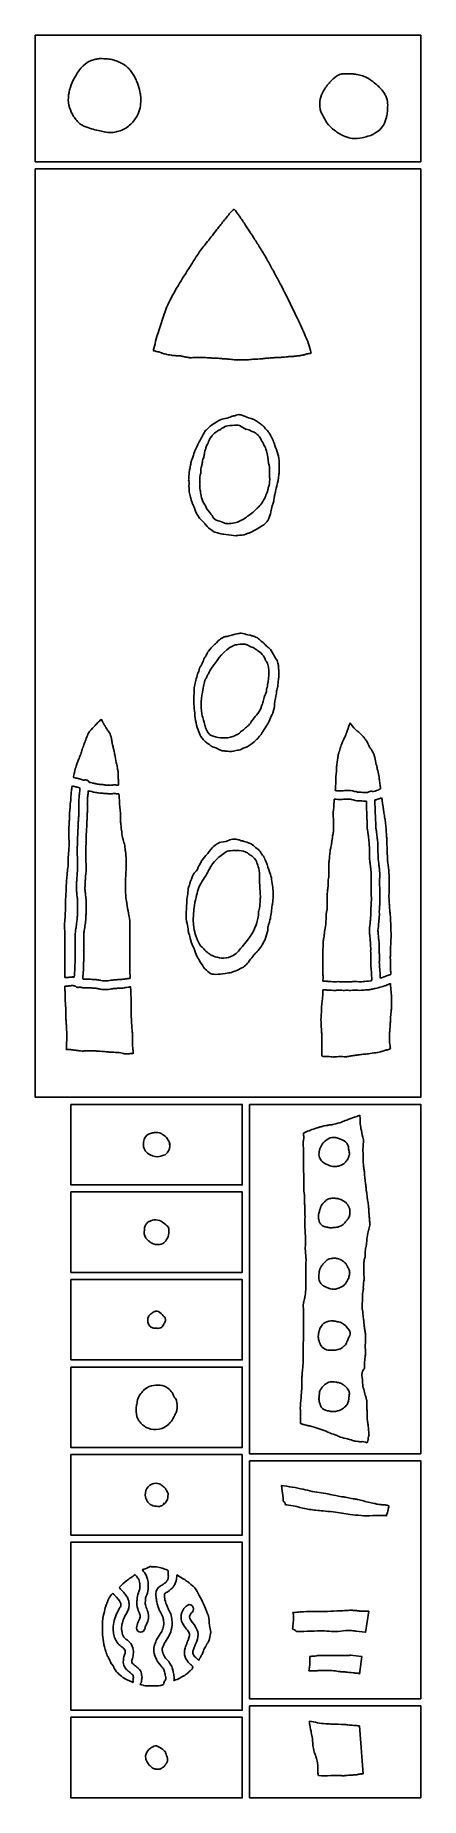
# Model space of a CAD drawing. Header units: millimetres. Extents: x 118 to 334, y 1905 to 2895.
import ezdxf

# ---------------------------------------------------------------- set-up
doc = ezdxf.new("R2010")
doc.units = ezdxf.units.MM
doc.layers.add('Calque_1', color=7, linetype='CONTINUOUS')

msp = doc.modelspace()

# ---------------------------------------------------------------- linework, layer by layer
at = {"layer": 'Calque_1', "color": 7}
for points in [[(118.17005, 2894.51342), (334.16978, 2894.51342), (334.16978, 2823.51361), (118.17005, 2823.51361)], [(118.17005, 2819.51386), (334.16978, 2819.51386), (334.16978, 2298.51362), (118.17005, 2298.51362)], [(201.6386, 2714.10626)], [(204.0338, 2713.59312)], [(205.43505, 2655.04338)], [(249.03903, 2537.41705)], [(294.58796, 2508.54465), (294.59196, 2508.55065), (294.58596, 2508.54765), (294.58796, 2508.54465)], [(287.90207, 2490.65168)], [(139.53313, 2478.55751)], [(139.88246, 2479.98688)], [(140.86069, 2477.67333)], [(157.16409, 2473.79042)], [(309.01551, 2449.8733)], [(283.44601, 2437.12317)], [(306.10612, 2427.64054)], [(135.48428, 2416.57577), (135.48376, 2416.57877), (135.48376, 2416.56877), (135.48428, 2416.57577)], [(146.06503, 2418.51467)], [(146.33581, 2411.51664)], [(244.2983, 2411.13124)], [(134.48124, 2393.62316)], [(310.26091, 2390.73117)], [(140.56149, 2381.9014)], [(135.77832, 2365.67396)], [(170.61908, 2360.35336)], [(304.50519, 2363.65324)], [(317.85821, 2352.1105)], [(314.76504, 2325.03265)], [(316.71456, 2331.27556)], [(138.16986, 2294.51386), (234.16969, 2294.51386), (234.16969, 2249.37915), (138.16986, 2249.37915)], [(238.16996, 2294.51386), (334.16978, 2294.51386), (334.16978, 2098.51342), (238.16996, 2098.51342), (238.16996, 2101.97471)], [(294.26982, 2266.41232)], [(138.16986, 2245.37888), (234.16969, 2245.37888), (234.16969, 2200.24417), (138.16986, 2200.24417)], [(193.09237, 2223.90963)], [(138.16986, 2196.24389), (234.16969, 2196.24389), (234.16969, 2151.10918), (138.16986, 2151.10918)], [(294.35102, 2200.37602)], [(191.12517, 2173.91694)], [(294.59436, 2166.51144)], [(138.16986, 2147.10942), (234.16969, 2147.10942), (234.16969, 2101.97471), (138.16986, 2101.97471)], [(196.39113, 2129.71767)], [(197.68773, 2124.98978)], [(138.16986, 2097.97444), (234.16969, 2097.97444), (234.16969, 2094.51367), (234.16969, 2052.83973), (138.16986, 2052.83973)], [(238.16996, 2094.51367), (334.16978, 2094.51367), (334.16978, 1961.0138), (238.16996, 1961.0138), (238.16996, 2048.83997)], [(256.05102, 2080.70801)], [(190.45354, 2070.88096)], [(192.57534, 2075.54888)], [(138.16986, 2048.83997), (234.16969, 2048.83997), (234.16969, 1961.0138), (234.16969, 1957.0135), (234.16969, 1954.5703), (138.16986, 1954.5703)], [(206.23644, 1979.2393), (206.22944, 1979.2393), (206.22944, 1979.2493), (206.23644, 1979.2393)], [(138.16986, 1950.5705), (234.16969, 1950.5705), (234.16969, 1905.4353), (138.16986, 1905.4353)], [(238.16996, 1957.0135), (334.16978, 1957.0135), (334.16978, 1905.4353), (238.16996, 1905.4353), (238.16996, 1954.5703)]]:
    msp.add_lwpolyline(points, close=True, dxfattribs=at)
for points in [[(154.29357, 2881.40645), (154.29357, 2881.40045)], [(154.62888, 2881.39615), (154.62688, 2881.39615)], [(292.20302, 2872.94424), (292.2025, 2872.94024)], [(294.37181, 2872.90084), (294.36981, 2872.90084)], [(296.63413, 2872.68487), (296.63213, 2872.68487)], [(177.31025, 2859.08396), (177.31066, 2859.08364)], [(315.66515, 2855.30876), (315.66501, 2855.30919)], [(223.1643, 2789.55345), (223.1543, 2789.54345)], [(229.71263, 2796.90449), (229.71863, 2796.90949), (229.70573, 2796.91449)], [(229.71273, 2796.90549), (229.71263, 2796.90449)], [(238.33197, 2784.18416), (238.32197, 2784.19416)], [(197.36054, 2752.50902), (197.36054, 2752.49902)], [(189.99975, 2736.85088), (189.99975, 2736.84088)], [(189.4401, 2716.0391), (189.4501, 2716.0391)], [(201.7001, 2714.08306), (201.6898, 2714.08306)], [(201.96717, 2714.04542), (201.97717, 2714.04542)], [(204.31298, 2713.58677), (204.32328, 2713.58677)], [(213.15787, 2713.65203), (213.17597, 2713.65203)], [(213.58886, 2713.65203), (213.60956, 2713.65203)], [(215.26321, 2713.48047), (215.28131, 2713.48047), (215.41205, 2713.48047), (215.55157, 2713.48047)], [(225.58144, 2712.83068), (225.60414, 2712.83068)], [(226.15398, 2712.81978), (226.18188, 2712.81978)], [(230.16407, 2712.3702), (230.17437, 2712.3702)], [(231.54122, 2712.2632), (231.55122, 2712.2632)], [(255.53639, 2713.76697), (255.61439, 2713.76697)], [(256.83082, 2713.82567), (256.84112, 2713.82567)], [(256.89282, 2713.83567), (256.90312, 2713.83567)], [(256.90212, 2713.82567), (256.92382, 2713.82567), (256.94192, 2713.82567)], [(257.04102, 2713.86407), (257.07672, 2713.86407), (257.09892, 2713.86407), (257.14492, 2713.86407)], [(271.95332, 2715.94736), (271.96332, 2715.94736)], [(272.65165, 2716.03576), (272.66195, 2716.03576)], [(272.70275, 2716.03576), (272.70248, 2716.03586)], [(232.28767, 2681.66656), (232.29367, 2681.66156)], [(213.86282, 2672.97677), (213.85282, 2672.96677)], [(224.31328, 2679.51699), (224.30298, 2679.51699)], [(254.87259, 2653.24966), (254.87285, 2653.25021)], [(204.30717, 2641.66739), (204.30717, 2641.65139)], [(249.53228, 2645.6966), (249.5321, 2645.69666)], [(205.07818, 2635.22646), (205.07818, 2635.21146)], [(226.86371, 2620.43364), (226.85341, 2620.43364)], [(232.83627, 2558.9253), (232.82727, 2558.9293)], [(234.06524, 2552.88271), (234.06024, 2552.88219)], [(240.25099, 2557.37139), (240.24099, 2557.37139)], [(238.83245, 2551.25899), (238.80975, 2551.27659), (238.80975, 2551.27659)], [(253.66055, 2543.58093), (253.66055, 2543.59183)], [(254.66428, 2537.19948), (254.66357, 2537.19941)], [(147.97181, 2502.89065), (147.97181, 2502.88035)], [(151.26873, 2506.75778), (151.25843, 2506.74778)], [(155.25624, 2510.70439), (155.23454, 2510.69639), (155.23654, 2510.69139), (155.23604, 2510.69199)], [(156.32214, 2508.53441), (156.31184, 2508.53441)], [(156.32227, 2508.52979), (156.33417, 2508.51689), (156.33117, 2508.52189), (156.33065, 2508.52589), (156.32865, 2508.52641), (156.32814, 2508.52841), (156.33014, 2508.52641), (156.33214, 2508.52441)], [(298.06979, 2504.48188), (298.05979, 2504.48188)], [(224.63808, 2492.81441), (224.64808, 2492.81441)], [(228.86591, 2492.68419), (228.87591, 2492.68419)], [(287.90163, 2490.65172), (287.90163, 2490.64672)], [(287.90207, 2490.65168), (287.90207, 2490.67288)], [(138.80966, 2473.25033), (138.79366, 2473.26843)], [(164.86382, 2473.67969), (164.86543, 2473.67822)], [(310.93945, 2477.23028), (310.93945, 2477.48815)], [(143.17709, 2472.09693), (143.17631, 2472.09641)], [(147.88911, 2470.52601), (147.86791, 2470.51411), (147.86791, 2470.47381)], [(165.05603, 2468.81714), (165.05603, 2468.89004)], [(292.6083, 2465.85444), (292.6083, 2465.87924), (292.5969, 2465.88724)], [(303.72705, 2464.36461), (303.72705, 2464.37601)], [(310.82463, 2471.20807), (310.77553, 2471.17497)], [(311.64321, 2471.72528), (311.64377, 2471.72519)], [(312.28362, 2466.56737), (312.28562, 2466.54717), (312.28562, 2466.52697)], [(147.32838, 2457.93556), (147.32838, 2457.41414)], [(229.36842, 2443.41856), (229.36894, 2443.40666)], [(304.25261, 2449.23977), (304.25261, 2449.24977)], [(230.93942, 2437.09079), (230.93942, 2437.08779)], [(284.31014, 2442.34711), (284.31014, 2442.26341), (284.31314, 2442.27841), (284.31314, 2442.27841)], [(282.69827, 2423.56679), (282.69827, 2423.3389)], [(282.32775, 2419.71587), (282.32775, 2419.70587)], [(141.77883, 2409.94001), (141.77883, 2409.98341)], [(169.41494, 2407.82326), (169.41494, 2407.83326)], [(250.72935, 2404.59973), (250.72935, 2404.60973)], [(251.44971, 2411.64186), (251.44981, 2411.6417)], [(141.6677, 2398.54259), (141.6677, 2398.55259)], [(280.92321, 2395.48977), (280.92321, 2395.39267)], [(140.47811, 2384.8218), (140.47811, 2384.8318)], [(145.30819, 2385.07067), (145.30819, 2385.02777)], [(145.31129, 2387.75789), (145.31129, 2387.74389)], [(171.20879, 2391.19641), (171.20879, 2391.37314)], [(246.76117, 2386.59103), (246.74157, 2386.56623), (246.74157, 2386.56623)], [(317.54748, 2388.43953), (317.54625, 2388.43984)], [(140.53781, 2382.37393), (140.53781, 2382.40283)], [(145.33509, 2382.50699), (145.33509, 2382.47809)], [(135.11979, 2365.71114), (135.13269, 2365.71114)], [(135.77832, 2365.67396), (135.75502, 2365.66896)], [(139.19859, 2366.03534), (139.26059, 2366.03534)], [(161.47002, 2364.30103), (161.48502, 2364.30103)], [(163.26678, 2364.44208), (163.27708, 2364.44208)], [(171.34273, 2365.2838), (171.34255, 2365.28381)], [(306.74088, 2364.82544), (306.74071, 2364.82474)], [(317.31806, 2370.24993), (317.31806, 2370.21373), (317.31806, 2370.19103)], [(317.424, 2367.49299), (317.424, 2367.78961)], [(134.91096, 2360.90218), (134.6996, 2360.90218)], [(136.89685, 2360.9823), (136.88655, 2360.9823)], [(139.1534, 2361.21689), (139.1484, 2361.22689)], [(170.61908, 2360.35336), (170.60668, 2360.35387)], [(170.81238, 2360.37869), (170.78398, 2360.37869)], [(171.59011, 2360.03046), (171.59011, 2360.45059)], [(280.20729, 2358.90258), (279.61507, 2358.90258), (279.34791, 2358.90258)], [(279.62416, 2363.69283), (280.22981, 2363.69283)], [(296.13689, 2363.42246), (296.23199, 2363.42246)], [(315.41512, 2361.63785), (315.38152, 2361.62885)], [(315.41512, 2361.63785), (315.43582, 2361.64285), (315.43582, 2361.64285)], [(315.41515, 2361.63765), (315.41512, 2361.63785)], [(317.33373, 2362.32895), (317.31923, 2362.31755)], [(172.63957, 2334.61439), (172.63957, 2334.62529)], [(135.75831, 2331.03579), (135.75831, 2331.02679)], [(144.40119, 2324.45048), (144.60272, 2324.45048)], [(172.62467, 2331.09985), (172.62467, 2331.11585), (172.62467, 2331.20685)], [(172.69967, 2332.47809), (172.69967, 2332.53799)], [(313.49787, 2324.6488), (313.60536, 2324.6798)], [(314.74992, 2325.03194), (314.77312, 2325.03694)], [(314.75307, 2325.03165), (314.75007, 2325.03165), (314.75007, 2325.03165)], [(314.77307, 2325.03665), (314.75807, 2325.03265)], [(314.76307, 2325.03316), (314.76407, 2325.03316), (314.76459, 2325.03316)], [(314.77289, 2325.03676), (314.77307, 2325.03665)], [(316.71456, 2331.27555), (316.71456, 2331.26315)], [(316.71467, 2331.2756), (316.71467, 2331.61924)], [(173.09039, 2322.98295), (173.09025, 2322.98251)], [(292.3374, 2321.30486), (292.68674, 2321.30486)], [(292.57634, 2285.6289), (292.57582, 2285.6289)], [(268.51273, 2277.61029), (268.51273, 2277.59789), (268.51273, 2277.59289)], [(193.45166, 2271.91106), (193.45176, 2271.91106)], [(193.60937, 2271.79942), (193.60937, 2271.79995)], [(268.24036, 2272.96785), (268.24036, 2272.95485)], [(268.39693, 2270.38342), (268.39693, 2270.37042), (268.39693, 2270.36642)], [(268.51373, 2267.46685), (268.51373, 2267.46385), (268.51373, 2267.44985)], [(280.29694, 2273.71523), (280.29746, 2273.71523)], [(294.26972, 2266.41332), (294.26982, 2266.41232)], [(301.82289, 2268.11279), (301.82289, 2268.11679)], [(268.50403, 2257.95688), (268.50403, 2257.93888)], [(268.52303, 2260.30042), (268.52303, 2260.28852)], [(301.97329, 2262.78251), (301.97329, 2262.78551), (301.97329, 2262.80191)], [(301.98619, 2264.81573), (301.98619, 2264.82273), (301.98619, 2264.82773)], [(302.09266, 2260.44741), (302.09266, 2260.45241)], [(268.63342, 2252.12548), (268.63342, 2252.12148), (268.63342, 2251.74374)], [(268.63942, 2254.8631), (268.63942, 2254.8571), (268.63942, 2254.8452)], [(278.40394, 2237.51951), (278.40447, 2237.52251)], [(279.42663, 2238.93792), (279.42716, 2238.93792)], [(282.07505, 2241.26958), (282.07605, 2241.26958)], [(284.36429, 2241.8251), (284.36629, 2241.8251)], [(285.76621, 2241.8739), (285.76921, 2241.8739)], [(286.49268, 2241.7809), (286.49321, 2241.7809)], [(289.47133, 2241.18299), (289.47186, 2241.18299), (289.47238, 2241.18299)], [(294.15112, 2236.42936), (294.15212, 2236.42636)], [(277.24526, 2234.08663), (277.24579, 2234.08663)], [(280.58901, 2225.84731), (280.58848, 2225.84731), (280.58795, 2225.84731)], [(281.7813, 2225.61125), (281.78077, 2225.61125), (281.78025, 2225.61125), (281.77972, 2225.61125), (281.77919, 2225.61125), (281.77866, 2225.61125), (281.77813, 2225.61125), (281.7776, 2225.61125), (281.77707, 2225.61125), (281.77654, 2225.61125), (281.77601, 2225.61125)], [(282.39315, 2225.47525), (282.39262, 2225.47525), (282.39209, 2225.47525)], [(287.05278, 2225.57314), (287.05225, 2225.57314)], [(292.11088, 2228.58846), (292.11035, 2228.58846)], [(293.72524, 2230.85908), (293.72471, 2230.85908)], [(293.97175, 2231.28943), (293.97122, 2231.28643)], [(294.41253, 2234.43735), (294.412, 2234.43435)], [(294.50298, 2233.36154), (294.50346, 2233.36108)], [(305.15908, 2235.10753), (305.15908, 2235.11253)], [(305.26915, 2232.14451), (305.26915, 2232.14751)], [(305.50947, 2229.55411), (305.50893, 2229.55811)], [(305.62794, 2227.37952), (305.63039, 2227.39815)], [(269.5483, 2220.84483), (269.5483, 2220.82683)], [(269.67841, 2217.91284), (269.67841, 2217.90984), (269.67841, 2217.89344)], [(282.76672, 2225.39845), (282.76572, 2225.39845)], [(305.07927, 2224.22747), (305.08427, 2224.23347)], [(269.79131, 2209.31092), (269.79131, 2209.29032)], [(269.90578, 2206.95353), (269.90578, 2206.95053), (269.90578, 2206.94553), (269.90578, 2206.93363)], [(282.15958, 2207.47395), (282.16011, 2207.47395)], [(288.68633, 2207.65898), (288.68733, 2207.65898)], [(289.04131, 2207.4833), (289.04184, 2207.4833)], [(269.79878, 2197.81275), (269.79878, 2197.55644)], [(277.10305, 2198.86025), (277.10305, 2198.86325)], [(277.19655, 2199.75464), (277.19555, 2199.75464)], [(277.46548, 2201.23202), (277.47738, 2201.25992), (277.46838, 2201.24542)], [(277.95208, 2202.76418), (277.95261, 2202.76418)], [(293.36566, 2203.03243), (293.37856, 2203.02343)], [(294.1165, 2201.64781), (294.1175, 2201.64381)], [(294.35158, 2200.3767), (294.35102, 2200.37602)], [(302.38485, 2202.40306), (302.38485, 2202.40606)], [(269.44578, 2187.50342), (269.44578, 2187.50042)], [(282.0567, 2191.52166), (282.05617, 2191.52166), (282.05564, 2191.52166)], [(283.66282, 2191.07983), (283.66229, 2191.07983)], [(285.09478, 2190.93979), (285.09425, 2190.93979)], [(289.1855, 2191.87252), (289.18497, 2191.87252)], [(290.8681, 2192.79909), (290.86757, 2192.79909)], [(301.49209, 2186.60567), (301.49209, 2186.60867)], [(285.14179, 2173.0263), (285.53556, 2172.9514), (285.53856, 2172.9514), (285.55046, 2172.9484)], [(286.97568, 2172.65459), (286.97621, 2172.65459)], [(293.25438, 2168.87743), (293.25491, 2168.87743)], [(294.59437, 2166.51222), (294.59436, 2166.51144)], [(280.55384, 2157.18852), (280.55332, 2157.18852)], [(283.09324, 2156.63506), (283.09271, 2156.63506)], [(289.8055, 2157.70215), (289.80497, 2157.70215)], [(291.27105, 2159.02456), (291.27052, 2159.02456)], [(279.70352, 2136.66001), (279.70405, 2136.66001)], [(285.75794, 2138.77818), (285.75894, 2138.77818)], [(290.70024, 2137.20518), (290.70077, 2137.20518)], [(196.65573, 2129.49634), (196.65573, 2129.49678), (196.65573, 2129.49778)], [(197.48113, 2127.43914), (197.48113, 2127.44114)], [(197.54813, 2126.73955), (197.54813, 2126.74255)], [(293.74797, 2128.521), (293.74797, 2128.518)], [(293.89931, 2130.25267), (293.89878, 2130.25267)], [(294.08065, 2131.49496), (294.08118, 2131.49496)], [(294.21374, 2132.48242), (294.21402, 2132.48352)], [(197.68583, 2124.99006), (197.68773, 2124.98978)], [(280.24866, 2123.21873), (280.24813, 2123.21873)], [(282.61287, 2122.51023), (282.61234, 2122.51023)], [(283.47687, 2122.32317), (283.47587, 2122.32317)], [(286.06646, 2122.24667), (286.06593, 2122.24667), (286.0654, 2122.24667), (286.06487, 2122.24667)], [(287.01733, 2122.36036), (287.0168, 2122.36036), (287.01627, 2122.36036)], [(289.00171, 2123.00062), (289.00119, 2123.00062)], [(289.44862, 2123.19428), (289.44562, 2123.19028)], [(289.81197, 2123.4273), (289.79597, 2123.4154)], [(289.91381, 2123.4661), (289.91481, 2123.4661)], [(290.41509, 2123.77461), (290.41457, 2123.77461), (290.41404, 2123.77461)], [(291.48067, 2124.54872), (291.48014, 2124.54872)], [(292.71834, 2125.85767), (292.71781, 2125.85767)], [(304.78255, 2113.97577), (304.78055, 2113.98477)], [(300.16835, 2105.24247), (300.16888, 2105.24247)], [(256.4965, 2077.5862), (256.4965, 2077.58568)], [(192.57594, 2075.54835), (192.57534, 2075.54888)], [(192.73752, 2030.01245), (192.73552, 2030.01445)], [(192.73728, 2030.01056), (192.73728, 2030.01256), (192.73752, 2030.01245)], [(197.44477, 2029.92667), (197.44477, 2029.92467)], [(295.66564, 2010.63713), (295.66567, 2010.63731)], [(303.17732, 1998.2431), (305.03819, 2010.16584)], [(216.51873, 1998.3305), (216.51953, 1998.3307)], [(298.00299, 1998.9872), (303.13032, 1998.3051)], [(272.53788, 1984.7518), (272.53736, 1984.7518), (272.53685, 1984.7518), (272.53633, 1984.7518), (272.53581, 1984.7518), (272.5353, 1984.7518), (272.53478, 1984.7518)], [(294.93231, 1985.373), (294.93238, 1985.3737)], [(299.9196, 1974.8202), (301.22856, 1984.6904)], [(173.17799, 1972.8702), (173.17499, 1972.8702)], [(173.17783, 1972.8707), (173.17799, 1972.8702)], [(177.75743, 1971.692), (177.75743, 1971.4217)], [(301.91572, 1918.8183), (299.82334, 1945.704)], [(192.33603, 1926.748), (192.33913, 1926.7516)], [(301.91571, 1918.8245), (301.91572, 1918.8183)]]:
    msp.add_lwpolyline(points, dxfattribs=at)
for points in [[(149.49696, 2880.28938), (144.80617, 2878.58228), (141.86219, 2873.7375), (140.09599, 2870.5246)], [(151.76194, 2880.97306), (151.13974, 2880.78646), (150.36836, 2880.60658), (149.49696, 2880.28938)], [(152.02188, 2881.03506), (151.93415, 2881.01924), (151.84737, 2880.99854), (151.76194, 2880.97306)], [(153.8073, 2881.35855), (153.14133, 2881.25695), (152.54863, 2881.13086), (152.02188, 2881.03506)], [(154.29357, 2881.40045), (154.1565, 2881.40045), (153.99405, 2881.38655), (153.8073, 2881.35855)], [(154.62688, 2881.39615), (154.54248, 2881.39615), (154.43067, 2881.40645), (154.29357, 2881.40645)], [(154.82784, 2881.38615), (154.86484, 2881.38615), (154.79754, 2881.38597), (154.62888, 2881.39615)], [(158.05193, 2881.25438), (157.04103, 2881.33338), (155.97223, 2881.41125), (154.82784, 2881.38615)], [(159.47355, 2881.14586), (158.84421, 2881.23186), (158.35279, 2881.23076), (158.05193, 2881.25438)], [(162.32661, 2880.47665), (161.49211, 2880.72325), (160.54461, 2880.99946), (159.47355, 2881.14586)], [(163.58544, 2880.16452), (162.85388, 2880.41452), (162.41366, 2880.45095), (162.32661, 2880.47665)], [(165.25769, 2879.46017), (164.72255, 2879.72917), (164.16447, 2879.96662), (163.58544, 2880.16452)], [(165.93931, 2879.05245), (165.95671, 2879.04245), (165.7485, 2879.21327), (165.25769, 2879.46017)], [(169.93648, 2876.50222), (168.5184, 2877.83821), (167.01295, 2878.45275), (165.93931, 2879.05245)], [(140.09599, 2870.5246), (138.32619, 2867.30501), (136.90813, 2863.46461), (136.69723, 2859.53561)], [(171.45731, 2874.67597), (170.94767, 2875.37057), (170.66421, 2875.81652), (169.93648, 2876.50222)], [(174.39357, 2870.07728), (173.54417, 2871.85068), (172.4411, 2873.33527), (171.45731, 2874.67597)], [(175.38989, 2867.63454), (175.11039, 2868.36504), (174.81555, 2869.19619), (174.39357, 2870.07728)], [(284.3327, 2869.23814), (283.00377, 2867.83954), (281.56897, 2866.33047), (280.36188, 2864.47667)], [(288.25545, 2872.27155), (286.48861, 2871.45385), (285.41077, 2870.37284), (284.3327, 2869.23814)], [(289.55357, 2872.7139), (288.84201, 2872.5956), (288.43625, 2872.35525), (288.25545, 2872.27155)], [(291.77927, 2872.94024), (291.19437, 2872.88224), (290.44495, 2872.86224), (289.55357, 2872.7139)], [(292.2025, 2872.94024), (292.0617, 2872.9527), (291.92007, 2872.9527), (291.77927, 2872.94024)], [(293.64944, 2872.83004), (293.22046, 2872.85704), (292.76478, 2872.90104), (292.20302, 2872.94424)], [(294.36981, 2872.90084), (293.80788, 2872.87284), (293.5754, 2872.84904), (293.64944, 2872.83004)], [(295.41154, 2872.86884), (295.25548, 2872.87884), (294.90745, 2872.92684), (294.37181, 2872.90084)], [(296.63213, 2872.68487), (296.50162, 2872.70587), (296.10284, 2872.83504), (295.41154, 2872.86884)], [(297.5581, 2872.63527), (296.89231, 2872.71427), (296.58767, 2872.69187), (296.63413, 2872.68487)], [(298.54047, 2872.44665), (298.47877, 2872.45665), (298.15392, 2872.56467), (297.5581, 2872.63527)], [(304.46001, 2870.44677), (302.57942, 2871.47697), (300.58187, 2872.11265), (298.54047, 2872.44665)], [(308.15952, 2867.80042), (307.09284, 2868.67422), (305.9317, 2869.64067), (304.46001, 2870.44677)], [(136.69723, 2859.53561), (136.48323, 2855.54901), (137.75333, 2852.11907), (139.66862, 2849.00137)], [(176.75983, 2862.8369), (176.41623, 2864.4161), (176.01082, 2866.01174), (175.38989, 2867.63454)], [(177.27556, 2859.81951), (177.15613, 2861.29161), (177.0092, 2861.6908), (176.75983, 2862.8369)], [(177.26375, 2857.12955), (177.28455, 2857.59478), (177.32435, 2858.33833), (177.31025, 2859.08396)], [(177.31066, 2859.08364), (177.30566, 2859.33218), (177.29496, 2859.58064), (177.27556, 2859.81951)], [(280.36188, 2864.47667), (278.50241, 2861.62098), (277.40275, 2858.2105), (277.55585, 2854.669)], [(310.64775, 2865.67239), (309.77964, 2866.52058), (308.91708, 2867.17982), (308.15952, 2867.80042)], [(311.32936, 2864.95305), (311.21302, 2865.09335), (311.006, 2865.32229), (310.64775, 2865.67239)], [(311.68076, 2864.56341), (311.41063, 2864.84391), (311.44567, 2864.81275), (311.32936, 2864.95305)], [(312.4435, 2863.7986), (312.05819, 2864.2399), (311.77383, 2864.46671), (311.68076, 2864.56341)], [(314.14417, 2861.19307), (313.74533, 2861.89797), (313.26896, 2862.853), (312.4435, 2863.7986)], [(315.03559, 2859.41024), (314.7421, 2860.23573), (314.37239, 2860.78987), (314.14417, 2861.19307)], [(315.66501, 2855.30919), (315.66501, 2856.64309), (315.55629, 2857.94574), (315.03559, 2859.41024)], [(139.66862, 2849.00137), (140.64972, 2847.40427), (141.93033, 2845.82715), (143.58673, 2844.60836)], [(174.67682, 2848.38539), (175.4906, 2849.67749), (176.1639, 2851.02905), (176.61779, 2852.60735)], [(176.61779, 2852.60735), (177.07391, 2854.19345), (177.20012, 2855.70556), (177.26375, 2857.12955)], [(277.55585, 2854.669), (277.66909, 2852.04901), (278.95404, 2850.1401), (279.76347, 2848.6735)], [(279.76347, 2848.6735), (280.41995, 2847.484), (281.06533, 2845.8393), (282.41292, 2844.27481)], [(314.57374, 2847.39089), (314.81819, 2848.11199), (315.02024, 2848.62611), (315.18921, 2849.56751)], [(315.18921, 2849.56751), (315.28301, 2850.09001), (315.31763, 2850.50517), (315.36026, 2850.80257)], [(315.36026, 2850.80257), (315.57904, 2852.32807), (315.66515, 2853.80586), (315.66515, 2855.30876)], [(143.58673, 2844.60836), (144.27423, 2844.10246), (144.92835, 2843.79799), (145.44915, 2843.54899)], [(145.44915, 2843.54899), (148.28205, 2842.19499), (150.91951, 2841.63454), (153.61609, 2841.01684)], [(153.61609, 2841.01684), (155.66707, 2840.54694), (157.99426, 2839.77066), (160.77793, 2839.84896)], [(160.77793, 2839.84896), (162.06166, 2839.88496), (163.28239, 2840.20181), (164.14, 2840.42411)], [(164.14, 2840.42411), (166.38654, 2841.00651), (168.41475, 2841.85908), (170.36339, 2843.41928)], [(170.36339, 2843.41928), (172.30086, 2844.97058), (173.44076, 2846.42299), (174.67682, 2848.38539)], [(282.41292, 2844.27481), (283.22786, 2843.32871), (284.31858, 2842.46885), (284.82207, 2842.03515)], [(284.82207, 2842.03515), (285.78123, 2841.20875), (286.82169, 2840.35639), (288.01464, 2839.60119)], [(288.01464, 2839.60119), (288.73738, 2839.14369), (289.68134, 2838.69293), (290.06826, 2838.49583)], [(305.52675, 2838.08035), (306.61537, 2838.42775), (307.25201, 2838.79187), (307.92919, 2839.16917)], [(307.92919, 2839.16917), (309.48193, 2840.03427), (311.15524, 2841.16587), (312.44933, 2842.84647)], [(312.44933, 2842.84647), (313.66221, 2844.42157), (314.14205, 2846.1175), (314.57374, 2847.39089)], [(290.06826, 2838.49583), (291.21581, 2837.91143), (292.50268, 2837.28733), (294.02151, 2836.91453)], [(294.02151, 2836.91453), (295.24638, 2836.61393), (296.20114, 2836.64226), (297.12726, 2836.62566)], [(297.12726, 2836.62566), (299.05916, 2836.59066), (300.93336, 2836.83614), (302.7755, 2837.31864)], [(302.7755, 2837.31864), (303.36941, 2837.47424), (303.75525, 2837.63279), (303.96302, 2837.69019)], [(303.96302, 2837.69019), (304.26075, 2837.77219), (304.79751, 2837.84755), (305.52675, 2838.08035)], [(223.1543, 2789.54345), (221.9161, 2787.98556), (220.68582, 2786.43535), (219.48682, 2784.87655)], [(227.42708, 2794.857), (225.99899, 2793.1607), (224.61489, 2791.36295), (223.1643, 2789.55345)], [(227.46218, 2794.8989), (227.45118, 2794.8849), (227.43908, 2794.871), (227.42708, 2794.857)], [(229.71269, 2796.90446), (228.84977, 2796.3216), (228.07156, 2795.6572), (227.46218, 2794.8989)], [(229.70573, 2796.91449), (229.70773, 2796.91149), (229.70973, 2796.90849), (229.71273, 2796.90549)], [(232.08051, 2793.7), (231.31112, 2794.77701), (230.5111, 2795.84032), (229.71269, 2796.90446)], [(235.59244, 2788.52564), (234.49054, 2790.26313), (233.30071, 2791.97631), (232.08051, 2793.7)], [(219.48682, 2784.87655), (217.68522, 2782.47015), (215.8121, 2780.14675), (213.93781, 2777.85476)], [(235.60844, 2788.49984), (235.59844, 2788.50984), (235.59744, 2788.51764), (235.59244, 2788.52564)], [(238.32197, 2784.19416), (237.28337, 2785.70486), (236.46144, 2787.19235), (235.60844, 2788.49984)], [(240.86411, 2780.46914), (240.06101, 2781.70164), (239.20306, 2782.93106), (238.33197, 2784.18416)], [(244.30421, 2774.9072), (243.10561, 2776.7951), (242.00221, 2778.67594), (240.86411, 2780.46914)], [(209.57323, 2771.96416), (207.75854, 2769.21876), (205.97672, 2766.4491), (204.21852, 2763.66131)], [(209.58923, 2771.98896), (209.57923, 2771.97896), (209.57823, 2771.97216), (209.57323, 2771.96416)], [(213.93781, 2777.85476), (212.36761, 2775.93976), (210.88393, 2774.00256), (209.58923, 2771.98896)], [(248.16909, 2768.45437), (246.95519, 2770.62886), (245.65171, 2772.7716), (244.30421, 2774.9072)], [(204.21852, 2763.66131), (201.88052, 2759.95701), (199.56934, 2756.25381), (197.36054, 2752.50902)], [(251.40455, 2762.59426), (250.33765, 2764.55246), (249.25809, 2766.50537), (248.16909, 2768.45437)], [(257.8455, 2750.39087), (255.77751, 2754.48777), (253.61335, 2758.54776), (251.40455, 2762.59426)], [(197.36054, 2752.49902), (195.92614, 2750.05422), (194.54513, 2747.61384), (193.31583, 2745.13254)], [(264.45647, 2736.85113), (262.29537, 2741.39232), (260.1043, 2745.91167), (257.8455, 2750.39087)], [(193.31583, 2745.13254), (192.01833, 2742.51875), (190.97525, 2739.72447), (189.99975, 2736.85088)], [(189.99975, 2736.84088), (188.94895, 2733.77088), (187.9398, 2730.68901), (186.9803, 2727.59441)], [(269.01691, 2726.98145), (267.56722, 2730.28094), (266.01977, 2733.55933), (264.45647, 2736.85113)], [(186.9803, 2727.59441), (186.1913, 2725.04452), (185.04298, 2720.58273), (184.30708, 2717.52733)], [(272.40327, 2717.67245), (271.46967, 2721.23535), (270.29111, 2724.06295), (269.01691, 2726.98145)], [(184.30708, 2717.52733), (184.44918, 2717.49333), (184.62333, 2717.44933), (184.75253, 2717.42139)], [(184.75253, 2717.42139), (184.76553, 2717.42139), (184.92572, 2717.39819), (185.22382, 2717.32319)], [(185.22382, 2717.32319), (185.75782, 2717.18759), (186.14035, 2717.05054), (186.39015, 2716.98574)], [(186.39015, 2716.98574), (186.55865, 2716.94174), (186.65364, 2716.91684), (186.67644, 2716.91184)], [(186.67644, 2716.91184), (186.64944, 2716.92184), (186.89686, 2716.92184), (187.41696, 2716.76663)], [(187.41696, 2716.76663), (188.25016, 2716.52303), (188.67071, 2716.27465), (188.80861, 2716.21835)], [(188.80861, 2716.21835), (188.84061, 2716.20835), (188.84551, 2716.20835), (188.90886, 2716.19565)], [(188.90886, 2716.19565), (188.97586, 2716.18165), (189.04253, 2716.16345), (189.10833, 2716.14245)], [(189.10833, 2716.14245), (189.18533, 2716.11845), (189.297, 2716.08645), (189.4401, 2716.0391)], [(189.4501, 2716.0391), (189.8061, 2715.921), (190.02171, 2715.8322), (190.11001, 2715.805)], [(190.11001, 2715.805), (190.47431, 2715.6931), (190.93025, 2715.58825), (191.46135, 2715.45205)], [(191.46135, 2715.45205), (191.74665, 2715.37905), (192.04545, 2715.30355), (191.87115, 2715.33785)], [(191.87115, 2715.33785), (192.29035, 2715.25485), (192.89228, 2715.21317), (193.65708, 2715.10117)], [(193.65708, 2715.10117), (194.33518, 2715.00217), (194.77347, 2714.87402), (195.00997, 2714.84072)], [(195.00997, 2714.84072), (195.58867, 2714.75972), (196.2841, 2714.7269), (197.0853, 2714.6614)], [(197.0853, 2714.6614), (197.6736, 2714.6134), (197.58683, 2714.6005), (198.11883, 2714.5715)], [(198.11883, 2714.5715), (198.27253, 2714.5615), (198.73901, 2714.6277), (199.52391, 2714.5457)], [(199.52391, 2714.5457), (200.06511, 2714.4887), (200.3986, 2714.37919), (200.5409, 2714.3483)], [(200.5409, 2714.3483), (200.4409, 2714.3703), (201.00196, 2714.2703), (201.46746, 2714.15192)], [(201.46746, 2714.15192), (201.55976, 2714.12822), (201.58799, 2714.11982), (201.63851, 2714.10592)], [(201.6386, 2714.10626), (201.5825, 2714.11326), (201.5944, 2714.10615), (201.7001, 2714.08306)], [(201.63851, 2714.10592), (201.68911, 2714.09892), (201.79294, 2714.08102), (201.96717, 2714.04542)], [(201.6898, 2714.08306), (201.80413, 2714.05796), (201.7588, 2714.07306), (201.6386, 2714.10626)], [(201.97717, 2714.04542), (202.36797, 2713.96642), (202.57112, 2713.89918), (202.58592, 2713.89608)], [(202.58592, 2713.89608), (202.57592, 2713.89608), (202.81391, 2713.87308), (203.18691, 2713.79427)], [(203.18691, 2713.79427), (203.21391, 2713.78427), (203.20081, 2713.79394), (203.22881, 2713.78397)], [(203.22881, 2713.78397), (203.57621, 2713.70597), (203.68913, 2713.65835), (203.56833, 2713.68787)], [(203.56833, 2713.68787), (203.74321, 2713.64417), (203.97171, 2713.60527), (204.03393, 2713.59277)], [(204.0338, 2713.59312), (203.9793, 2713.59252), (203.9897, 2713.58812), (204.1118, 2713.57712)], [(204.1118, 2713.57712), (204.1158, 2713.57674), (204.0442, 2713.59102), (204.0338, 2713.59312)], [(204.03393, 2713.59277), (204.07893, 2713.59326), (204.16261, 2713.59177), (204.31298, 2713.58677)], [(204.32328, 2713.58677), (204.63828, 2713.57377), (204.91833, 2713.54177), (204.92273, 2713.54177)], [(204.92273, 2713.54177), (204.92273, 2713.54177), (204.76724, 2713.55177), (204.97853, 2713.55177)], [(204.97853, 2713.55177), (205.38623, 2713.55177), (205.88516, 2713.58487), (206.47456, 2713.61587)], [(206.47456, 2713.61587), (207.47826, 2713.66787), (208.5809, 2713.76103), (209.7834, 2713.74713)], [(209.7834, 2713.74713), (210.4294, 2713.73713), (211.10402, 2713.73713), (211.80602, 2713.71923)], [(211.80602, 2713.71923), (212.35822, 2713.70423), (212.80737, 2713.66203), (213.15787, 2713.65203)], [(213.17597, 2713.65203), (213.18697, 2713.65183), (213.32386, 2713.66203), (213.58886, 2713.65203)], [(213.60956, 2713.65203), (214.36116, 2713.61503), (214.90981, 2713.50817), (215.26321, 2713.48047)], [(215.55157, 2713.48047), (216.04447, 2713.45847), (216.46426, 2713.41667), (216.81506, 2713.39467)], [(216.81506, 2713.39467), (216.85106, 2713.39467), (217.03023, 2713.39429), (217.35043, 2713.36727)], [(217.35043, 2713.36727), (217.55963, 2713.34727), (217.67033, 2713.33957), (217.88993, 2713.29857)], [(217.88993, 2713.29857), (217.88993, 2713.29857), (217.90613, 2713.28857), (217.91113, 2713.28857)], [(217.91113, 2713.28857), (217.95413, 2713.28857), (217.93423, 2713.28867), (218.00723, 2713.28857)], [(218.00723, 2713.28857), (218.75303, 2713.25457), (219.65342, 2713.29857), (220.70422, 2713.23637)], [(220.70422, 2713.23637), (221.59842, 2713.18737), (222.42157, 2713.08918), (223.17797, 2713.01778)], [(223.17797, 2713.01778), (223.66907, 2712.97178), (223.57299, 2712.97748), (223.61929, 2712.97748)], [(223.61929, 2712.97748), (223.66529, 2712.97748), (223.91347, 2712.96748), (224.50967, 2712.92788)], [(224.50967, 2712.92788), (225.11077, 2712.88288), (225.16754, 2712.85168), (225.58144, 2712.83068)], [(225.60414, 2712.83068), (225.59414, 2712.83068), (225.77888, 2712.84188), (226.15398, 2712.81978)], [(226.18188, 2712.81978), (226.69878, 2712.78278), (227.22252, 2712.6968), (227.44692, 2712.6694)], [(227.44692, 2712.6694), (227.81402, 2712.6244), (228.28559, 2712.5984), (228.85769, 2712.53143)], [(228.85769, 2712.53143), (229.37259, 2712.47143), (229.80757, 2712.4038), (230.16407, 2712.3702)], [(230.17437, 2712.3702), (229.87327, 2712.3992), (230.37494, 2712.3562), (230.61414, 2712.3382)], [(230.61414, 2712.3382), (230.85344, 2712.3202), (231.07623, 2712.3043), (231.18103, 2712.2963)], [(231.18103, 2712.2963), (231.41943, 2712.2773), (231.53902, 2712.2632), (231.54122, 2712.2632)], [(231.55122, 2712.2632), (231.36252, 2712.2732), (232.33845, 2712.2732), (232.39355, 2712.2751)], [(232.39355, 2712.2751), (232.40455, 2712.2752), (232.41565, 2712.2752), (232.42665, 2712.2751)], [(232.42665, 2712.2751), (232.77595, 2712.2851), (233.06492, 2712.27492), (233.29482, 2712.2851)], [(233.29482, 2712.2851), (233.71022, 2712.2951), (234.22491, 2712.3394), (234.84201, 2712.3575)], [(234.84201, 2712.3575), (235.93491, 2712.3895), (236.87534, 2712.35744), (237.66664, 2712.4174)], [(237.66664, 2712.4174), (238.08794, 2712.4504), (238.6446, 2712.55091), (239.34819, 2712.62411)], [(239.34819, 2712.62411), (240.33629, 2712.72661), (241.25747, 2712.74105), (242.09996, 2712.76415)], [(242.09996, 2712.76415), (242.27626, 2712.76415), (242.34549, 2712.77415), (242.39039, 2712.77415)], [(242.39039, 2712.77415), (242.41139, 2712.77415), (242.45049, 2712.78415), (242.46949, 2712.78415)], [(242.46949, 2712.78415), (242.58789, 2712.79415), (242.707, 2712.80265), (242.93199, 2712.81355)], [(242.93199, 2712.81355), (243.65899, 2712.85155), (244.29877, 2712.86115), (244.84247, 2712.90815)], [(244.84247, 2712.90815), (245.30087, 2712.94815), (245.74482, 2712.99725), (246.15402, 2713.06422)], [(246.15402, 2713.06422), (246.25402, 2713.08022), (246.45482, 2713.12612), (246.76122, 2713.17067)], [(246.76122, 2713.17067), (247.23902, 2713.24067), (247.68185, 2713.27481), (248.07225, 2713.30451)], [(248.07225, 2713.30451), (248.55085, 2713.34251), (248.85404, 2713.32591), (248.97504, 2713.33191)], [(248.97504, 2713.33191), (249.38104, 2713.35191), (249.97631, 2713.45468), (250.74961, 2713.51588)], [(250.74961, 2713.51588), (251.22681, 2713.55388), (251.61062, 2713.55348), (251.89992, 2713.56648)], [(251.89992, 2713.56648), (251.89992, 2713.56648), (252.0569, 2713.57688), (252.1273, 2713.57788)], [(252.1273, 2713.57788), (252.2003, 2713.58788), (252.2093, 2713.58788), (252.34331, 2713.58978)], [(252.34331, 2713.58978), (252.79581, 2713.59978), (253.15235, 2713.58991), (253.42644, 2713.60888)], [(253.42644, 2713.60888), (253.84274, 2713.63288), (254.16693, 2713.64168), (254.39073, 2713.66568)], [(254.39073, 2713.66568), (254.66753, 2713.69568), (255.04799, 2713.75068), (255.53639, 2713.76697)], [(255.61439, 2713.76697), (255.79319, 2713.76697), (255.827, 2713.75697), (255.7932, 2713.75697)], [(255.7932, 2713.75697), (255.9385, 2713.75697), (256.24652, 2713.80067), (256.73422, 2713.82567)], [(256.73422, 2713.82567), (256.88252, 2713.83567), (256.81782, 2713.82567), (256.83082, 2713.82567)], [(256.84112, 2713.82567), (256.85712, 2713.82567), (256.9532, 2713.83567), (256.90212, 2713.82567)], [(256.94192, 2713.82567), (256.92992, 2713.83567), (256.91582, 2713.83567), (256.89282, 2713.83567)], [(256.90312, 2713.83567), (256.92512, 2713.83567), (256.97612, 2713.85377), (256.98112, 2713.85377)], [(256.98112, 2713.85377), (257.01812, 2713.85377), (257.03002, 2713.86407), (257.04102, 2713.86407)], [(257.14492, 2713.86407), (257.21292, 2713.86407), (257.2808, 2713.87407), (257.5542, 2713.89197)], [(257.5542, 2713.89197), (257.8966, 2713.91497), (258.27832, 2713.95197), (258.70452, 2713.98497)], [(258.70452, 2713.98497), (259.14982, 2714.01897), (259.50406, 2714.03407), (259.74476, 2714.06407)], [(259.74476, 2714.06407), (260.09336, 2714.10707), (260.55082, 2714.18739), (261.12762, 2714.23099)], [(261.12762, 2714.23099), (261.89792, 2714.28899), (262.62929, 2714.31499), (263.31509, 2714.35088)], [(263.31509, 2714.35088), (263.54149, 2714.36288), (263.62455, 2714.36468), (263.57295, 2714.36088)], [(263.57295, 2714.36088), (263.66595, 2714.37088), (263.90709, 2714.41888), (264.30159, 2714.4725)], [(264.30159, 2714.4725), (264.71129, 2714.5285), (265.09751, 2714.5585), (265.45501, 2714.57947)], [(265.45501, 2714.57947), (265.99211, 2714.61147), (265.65496, 2714.56237), (265.97436, 2714.60837)], [(265.97436, 2714.60837), (266.13996, 2714.63137), (266.35636, 2714.67437), (266.61256, 2714.72516)], [(266.61256, 2714.72516), (266.51456, 2714.70516), (266.60256, 2714.74126), (266.96034, 2714.82026)], [(266.96034, 2714.82026), (267.51514, 2714.94376), (267.8345, 2714.94737), (267.8869, 2714.95617)], [(267.8869, 2714.95617), (267.8969, 2714.95617), (268.06413, 2715.00417), (268.40263, 2715.08484)], [(268.40263, 2715.08484), (268.85953, 2715.19304), (269.23032, 2715.27034), (269.50592, 2715.34994)], [(269.50592, 2715.34994), (269.69662, 2715.40494), (270.00523, 2715.52207), (270.44333, 2715.64967)], [(270.44333, 2715.64967), (270.75433, 2715.74067), (270.83054, 2715.74767), (271.02624, 2715.79746)], [(271.02624, 2715.79746), (270.82894, 2715.74646), (270.95024, 2715.81346), (271.39676, 2715.88946)], [(271.39676, 2715.88946), (271.81176, 2715.96046), (272.00292, 2715.95236), (271.95332, 2715.94736)], [(271.96332, 2715.94736), (272.04732, 2715.95736), (272.27525, 2716.00176), (272.65165, 2716.03576)], [(272.70248, 2716.03586), (272.58498, 2716.62546), (272.47407, 2717.19235), (272.40327, 2717.67245)], [(272.66195, 2716.03576), (272.68195, 2716.03576), (272.67975, 2716.03566), (272.70275, 2716.03576)], [(228.55592, 2680.80528), (228.50792, 2680.79228), (228.10066, 2680.55441), (227.30276, 2680.22341)], [(230.01526, 2681.02594), (228.95046, 2680.71684), (228.43652, 2680.77198), (228.55592, 2680.80528)], [(231.55935, 2681.49155), (231.06575, 2681.35735), (230.51976, 2681.17244), (230.01526, 2681.02594)], [(232.29367, 2681.66156), (232.56757, 2681.63656), (232.05295, 2681.62556), (231.55935, 2681.49155)], [(234.83222, 2680.97978), (233.62922, 2681.31238), (232.87517, 2681.61236), (232.28767, 2681.66656)], [(235.65387, 2680.8077), (235.61887, 2680.7947), (235.34562, 2680.8377), (234.83222, 2680.97978)], [(237.61809, 2679.89974), (236.3818, 2680.28444), (235.81257, 2680.7278), (235.65387, 2680.8077)], [(213.85282, 2672.96677), (213.52642, 2672.64847), (213.16422, 2671.72894), (212.29322, 2670.40104)], [(218.73125, 2676.88609), (216.97935, 2675.75849), (215.33961, 2674.41627), (213.86282, 2672.97677)], [(217.54595, 2670.15048), (217.92015, 2670.54788), (218.17932, 2670.74401), (218.30922, 2670.81711)], [(218.30922, 2670.81711), (218.38122, 2670.96291), (218.68163, 2671.33559), (219.37943, 2671.80619)], [(218.74725, 2676.89699), (218.73725, 2676.89699), (218.73625, 2676.88699), (218.73125, 2676.88609)], [(224.30298, 2679.51699), (222.37219, 2678.93859), (220.50355, 2678.02569), (218.74725, 2676.89699)], [(219.37943, 2671.80619), (220.19143, 2672.35389), (220.94, 2672.74551), (221.5979, 2673.11981)], [(221.5979, 2673.11981), (222.0466, 2673.37511), (222.56945, 2673.84418), (223.61225, 2674.30578)], [(223.61225, 2674.30578), (223.41305, 2674.21778), (223.68215, 2674.36288), (224.01739, 2674.58535)], [(224.01739, 2674.58535), (224.35199, 2674.80805), (224.73429, 2675.20918), (225.83899, 2675.33828)], [(225.77159, 2679.71543), (225.00629, 2679.39843), (224.57458, 2679.46369), (224.31328, 2679.51699)], [(226.40152, 2679.9888), (226.32052, 2679.9448), (226.14189, 2679.86903), (225.77159, 2679.71543)], [(225.83899, 2675.33828), (227.69309, 2675.55508), (229.4743, 2675.63191), (231.16269, 2675.76771)], [(227.30276, 2680.22341), (226.60046, 2679.93261), (226.50282, 2679.9688), (226.40152, 2679.9888)], [(231.16269, 2675.76771), (231.22669, 2675.77771), (231.2901, 2675.77801), (231.3539, 2675.77801)], [(231.3539, 2675.77801), (231.76374, 2675.77701), (232.16657, 2675.67152), (232.52385, 2675.47054)], [(232.52385, 2675.47054), (233.86615, 2674.71594), (235.13233, 2673.95939), (236.37943, 2673.30219)], [(236.18719, 2673.41743), (236.12519, 2673.48043), (236.45073, 2673.39533), (237.15613, 2673.23967)], [(236.37943, 2673.30219), (236.27213, 2673.35919), (236.20789, 2673.39619), (236.18719, 2673.41743)], [(237.15613, 2673.23967), (238.32933, 2672.98007), (238.75977, 2672.56365), (238.61547, 2672.61955)], [(243.11853, 2677.35675), (241.58794, 2678.45155), (239.66329, 2679.26355), (237.61809, 2679.89974)], [(238.61547, 2672.61955), (239.50277, 2672.27585), (240.07711, 2672.13531), (240.87011, 2671.72141)], [(240.87011, 2671.72141), (241.66311, 2671.30751), (242.3668, 2670.70101), (243.1909, 2669.83471)], [(244.7975, 2675.99869), (244.1348, 2676.53239), (243.58843, 2677.02075), (243.11853, 2677.35675)], [(246.08269, 2675.09487), (245.95339, 2675.19087), (245.4976, 2675.43519), (244.7975, 2675.99869)], [(246.49249, 2674.60394), (246.32959, 2674.81574), (246.12159, 2675.04177), (246.08269, 2675.09487)], [(247.23043, 2673.67273), (246.89433, 2674.04453), (246.72199, 2674.30544), (246.49249, 2674.60394)], [(248.31253, 2672.61647), (248.22253, 2672.69847), (247.79643, 2673.04664), (247.23043, 2673.67273)], [(248.76832, 2672.01857), (248.38232, 2672.58167), (248.40283, 2672.53497), (248.31253, 2672.61647)], [(251.7485, 2666.43855), (250.9506, 2668.36695), (249.93342, 2670.31867), (248.76832, 2672.01857)], [(209.24431, 2664.81585), (208.44641, 2663.09475), (207.66368, 2661.58739), (207.14418, 2660.09469)], [(212.29322, 2670.40104), (211.11572, 2668.60594), (210.16781, 2666.80765), (209.24431, 2664.81585)], [(213.06251, 2660.31852), (213.25101, 2661.48712), (213.60618, 2662.0479), (213.62578, 2662.1303)], [(213.62578, 2662.1303), (213.72378, 2662.5404), (213.71578, 2663.16182), (214.16373, 2664.10382)], [(214.16373, 2664.10382), (214.53333, 2664.88092), (214.81136, 2665.22866), (214.95076, 2665.38746)], [(214.95076, 2665.38746), (214.97176, 2665.57936), (215.00996, 2665.69622), (215.03396, 2665.78692)], [(215.03396, 2665.78692), (215.07496, 2665.94092), (215.11106, 2666.04302), (215.15075, 2666.15072)], [(215.15075, 2666.15072), (215.22975, 2666.36612), (215.32231, 2666.58865), (215.45461, 2666.89125)], [(215.45461, 2666.89125), (215.57991, 2667.17785), (215.66273, 2667.29714), (215.75433, 2667.45194)], [(215.75433, 2667.45194), (215.75433, 2667.54294), (215.88766, 2667.87241), (216.24526, 2668.45291)], [(216.24526, 2668.45291), (216.70766, 2669.20361), (217.0478, 2669.52583), (217.14339, 2669.55413)], [(217.14339, 2669.55413), (217.23839, 2669.73753), (217.33945, 2669.93108), (217.54595, 2670.15048)], [(243.1909, 2669.83471), (243.1769, 2669.84871), (243.33769, 2669.69205), (243.50819, 2669.51535)], [(243.50819, 2669.51535), (243.67869, 2669.33855), (243.86439, 2669.21112), (244.17689, 2668.65752)], [(244.17689, 2668.65752), (244.69809, 2667.73452), (244.87379, 2667.17366), (244.96909, 2666.92636)], [(244.96909, 2666.92636), (245.01909, 2666.94436), (245.28977, 2666.66392), (245.67447, 2665.95742)], [(245.67447, 2665.95742), (245.84527, 2665.64422), (245.92971, 2665.37939), (245.97471, 2665.17349)], [(245.97471, 2665.17349), (246.06271, 2665.04979), (246.16843, 2664.89728), (246.34523, 2664.58438)], [(246.34523, 2664.58438), (246.91333, 2663.57868), (247.38907, 2662.43101), (247.68727, 2661.29931)], [(247.68727, 2661.29931), (248.27447, 2659.07081), (248.65894, 2656.56488), (248.86704, 2654.35658)], [(252.22599, 2665.26136), (252.13899, 2665.48386), (252.0401, 2665.73405), (251.7485, 2666.43855)], [(252.29989, 2664.85467), (252.27489, 2664.95367), (252.24799, 2665.06516), (252.22599, 2665.26136)], [(252.83939, 2663.25993), (252.53439, 2664.08503), (252.40539, 2664.43677), (252.29989, 2664.85467)], [(254.43722, 2658.25817), (254.06182, 2659.89797), (253.48369, 2661.51714), (252.83939, 2663.25993)], [(205.03372, 2652.2931), (204.86492, 2651.3776), (204.64835, 2650.73211), (204.58465, 2650.32371)], [(205.43473, 2655.0428), (205.24593, 2654.2733), (205.28089, 2653.63361), (205.03372, 2652.2931)], [(205.45415, 2655.12608), (205.43515, 2655.05408), (205.43175, 2655.03668), (205.43505, 2655.04338)], [(205.57115, 2655.44484), (205.50745, 2655.27094), (205.443, 2655.05973), (205.43473, 2655.0428)], [(205.43505, 2655.04338), (205.44205, 2655.07118), (205.44675, 2655.09788), (205.45415, 2655.12608)], [(205.89361, 2656.30939), (205.77661, 2655.99979), (205.66005, 2655.68774), (205.57115, 2655.44484)], [(206.41968, 2657.69897), (206.28308, 2657.30897), (206.12771, 2656.92842), (205.89361, 2656.30939)], [(207.14418, 2660.09469), (206.97958, 2659.52469), (206.67668, 2658.43317), (206.41968, 2657.69897)], [(210.82905, 2648.219), (210.91105, 2648.923), (210.90295, 2649.98583), (211.03627, 2651.16663)], [(211.03627, 2651.16663), (211.15677, 2652.23462), (211.46736, 2652.96169), (211.57526, 2653.37579)], [(211.57526, 2653.37579), (211.72006, 2653.93159), (211.82213, 2654.7717), (211.94423, 2655.6356)], [(211.94423, 2655.6356), (212.13073, 2656.95573), (212.58004, 2657.76282), (212.69354, 2658.17912)], [(212.69354, 2658.17912), (212.84344, 2658.72852), (212.91621, 2659.41252), (213.06251, 2660.31852)], [(248.86704, 2654.35658), (248.86704, 2654.29758), (248.86686, 2654.33048), (248.87704, 2654.27748)], [(248.87704, 2654.27748), (249.06964, 2653.83668), (249.07557, 2653.66077), (249.14937, 2653.29407)], [(249.14937, 2653.29407), (249.53657, 2651.37438), (249.42158, 2649.59548), (249.46098, 2648.20498)], [(254.87285, 2653.25021), (254.88085, 2655.02471), (254.79025, 2656.71553), (254.43722, 2658.25817)], [(254.78729, 2649.97906), (254.82789, 2651.09033), (254.86779, 2652.18496), (254.87259, 2653.24966)], [(204.19914, 2645.90434), (204.16114, 2645.36884), (204.12624, 2645.09502), (204.09682, 2645.02222)], [(204.09682, 2645.02222), (204.15682, 2644.84072), (204.28497, 2644.41834), (204.35107, 2643.54324)], [(204.58465, 2650.32371), (204.37585, 2648.98631), (204.31124, 2647.48474), (204.19914, 2645.90434)], [(204.35107, 2643.54324), (204.42307, 2642.59435), (204.30717, 2641.96629), (204.30717, 2641.66739)], [(204.30717, 2641.65139), (204.30717, 2639.49309), (204.52658, 2637.14576), (205.07818, 2635.22646)], [(210.40325, 2642.8369), (210.28095, 2643.8484), (210.36325, 2644.74284), (210.38825, 2645.33184)], [(210.38825, 2645.33184), (210.40125, 2645.63394), (210.29315, 2646.37421), (210.56447, 2647.45471)], [(210.39395, 2640.12182), (210.30195, 2641.26732), (210.44295, 2641.89909), (210.50402, 2642.17699)], [(210.50402, 2642.17699), (210.47802, 2642.29969), (210.45002, 2642.451), (210.40325, 2642.8369)], [(210.56447, 2647.45471), (210.62047, 2647.67861), (210.64857, 2647.8813), (210.82905, 2648.219)], [(249.38999, 2642.92112), (249.23939, 2641.72222), (248.86086, 2640.92902), (248.74816, 2640.50112)], [(249.5321, 2645.69666), (249.5391, 2644.80987), (249.5103, 2643.87877), (249.38999, 2642.92112)], [(249.46098, 2648.20498), (249.48298, 2647.42543), (249.52548, 2646.5834), (249.53228, 2645.6966)], [(252.94609, 2639.57659), (253.15409, 2640.56589), (253.45029, 2641.29255), (253.58739, 2641.81315)], [(253.58739, 2641.81315), (254.08239, 2643.69415), (254.44879, 2645.7601), (254.70309, 2647.7394)], [(254.70309, 2647.7394), (254.77409, 2648.2882), (254.75329, 2649.03756), (254.78729, 2649.97906)], [(205.07818, 2635.21146), (205.11518, 2635.08366), (205.3547, 2634.64706), (205.6151, 2633.85186)], [(205.6151, 2633.85186), (205.9085, 2632.95606), (206.01788, 2632.30049), (206.15098, 2631.93569)], [(206.15098, 2631.93569), (206.18298, 2631.84869), (206.37311, 2631.52488), (206.65741, 2630.95488)], [(206.65741, 2630.95488), (206.67641, 2630.91688), (206.69311, 2630.87988), (206.71011, 2630.84119)], [(210.63889, 2639.25521), (210.74519, 2638.63131), (210.49535, 2638.89062), (210.39395, 2640.12182)], [(211.0952, 2635.97892), (210.7264, 2637.42382), (210.76459, 2638.54161), (210.63889, 2639.25521)], [(212.60828, 2631.96315), (211.96998, 2633.20584), (211.43619, 2634.64242), (211.0952, 2635.97892)], [(213.31573, 2630.85882), (213.34473, 2630.79882), (213.03778, 2631.12735), (212.60828, 2631.96315)], [(247.30432, 2636.11534), (246.48823, 2633.90024), (245.02284, 2631.59242), (243.42084, 2629.87592)], [(247.52757, 2636.82072), (247.49257, 2636.67642), (247.44767, 2636.50444), (247.30432, 2636.11534)], [(247.957, 2637.59328), (247.7696, 2637.20248), (247.62827, 2636.96942), (247.52757, 2636.82072)], [(248.74816, 2640.50112), (248.62286, 2640.02562), (248.6031, 2638.94138), (247.957, 2637.59328)], [(250.08939, 2627.09777), (250.60679, 2629.43136), (251.41396, 2631.43835), (251.82986, 2633.25915)], [(251.82986, 2633.25915), (251.87986, 2633.47905), (251.90686, 2633.92884), (251.99419, 2634.60273)], [(251.99419, 2634.60273), (252.00419, 2634.64073), (252.00529, 2634.67973), (252.01229, 2634.71746)], [(252.01229, 2634.71746), (252.11659, 2635.29826), (252.20305, 2636.01162), (252.39625, 2636.83412)], [(252.39625, 2636.83412), (252.59775, 2637.69262), (252.79767, 2638.0752), (252.78847, 2638.0294)], [(252.78847, 2638.0294), (252.79847, 2638.0584), (252.73847, 2638.58889), (252.94609, 2639.57659)], [(206.71011, 2630.84119), (206.88391, 2630.44189), (207.17868, 2629.89657), (207.43978, 2629.14827)], [(207.43978, 2629.14827), (207.76148, 2628.22627), (207.81935, 2627.66408), (207.87335, 2627.52408)], [(207.87335, 2627.52408), (208.18025, 2626.72688), (210.36205, 2623.23773), (210.89125, 2622.68613)], [(210.89125, 2622.68613), (210.98925, 2622.58423), (211.40306, 2622.30269), (211.97335, 2621.70169)], [(211.97335, 2621.70169), (212.41665, 2621.23449), (212.72109, 2620.90805), (212.93609, 2620.67075)], [(215.76209, 2626.80894), (214.4029, 2628.22464), (213.75803, 2629.92872), (213.31573, 2630.85882)], [(216.42304, 2626.21208), (216.30514, 2626.29108), (216.10299, 2626.45364), (215.76209, 2626.80894)], [(216.82146, 2625.64002), (216.67746, 2625.85172), (216.54304, 2626.04318), (216.42304, 2626.21208)], [(217.46277, 2624.6592), (217.43287, 2624.6908), (217.10514, 2625.22291), (216.82146, 2625.64002)], [(218.54022, 2623.04638), (217.99307, 2623.43383), (217.62019, 2624.19006), (217.46277, 2624.6592)], [(222.06714, 2621.65473), (221.33364, 2621.90303), (220.01492, 2622.00228), (218.54022, 2623.04638)], [(223.03917, 2621.22168), (222.56857, 2621.43808), (222.09374, 2621.64573), (222.06714, 2621.65473)], [(224.73726, 2620.5933), (223.90786, 2620.7627), (223.50977, 2621.00538), (223.03917, 2621.22168)], [(234.47048, 2622.67068), (232.74308, 2621.71488), (230.32425, 2620.76632), (228.03625, 2620.59742)], [(237.06774, 2624.61216), (236.40954, 2624.02946), (235.55548, 2623.27108), (234.47048, 2622.67068)], [(239.55286, 2626.29837), (238.38326, 2625.32377), (237.40004, 2624.90626), (237.06774, 2624.61216)], [(237.78162, 2615.15173), (241.05672, 2616.48532), (246.453, 2619.48871), (247.9288, 2621.39321)], [(242.393, 2629.00828), (241.5305, 2628.10968), (240.60916, 2627.17866), (239.55286, 2626.29837)], [(242.62244, 2629.15917), (242.29164, 2628.89867), (242.2281, 2628.83668), (242.393, 2629.00828)], [(242.72786, 2629.24857), (242.69386, 2629.21757), (242.65896, 2629.18817), (242.62244, 2629.15917)], [(243.42084, 2629.87592), (243.05314, 2629.48223), (242.79136, 2629.30477), (242.72786, 2629.24857)], [(247.9288, 2621.39321), (248.6657, 2622.3441), (249.43399, 2624.09354), (249.81499, 2625.44774)], [(249.81499, 2625.44774), (249.86899, 2625.63924), (249.88999, 2626.19897), (250.08939, 2627.09777)], [(212.93609, 2620.67075), (213.04359, 2620.55215), (213.127, 2620.45802), (213.2079, 2620.36172)], [(213.2079, 2620.36172), (213.2889, 2620.26572), (213.3039, 2620.35072), (213.58101, 2619.82015)], [(213.58101, 2619.82015), (213.59101, 2619.80815), (213.59931, 2619.78515), (213.60631, 2619.77315)], [(213.60631, 2619.77315), (213.63831, 2619.74115), (213.64311, 2619.73535), (213.67611, 2619.70235)], [(213.67611, 2619.70235), (214.75131, 2618.61485), (215.85197, 2617.67831), (217.12396, 2616.68652)], [(217.12396, 2616.68652), (217.75456, 2616.19492), (217.97709, 2615.96184), (217.88619, 2616.01524)], [(217.88619, 2616.01524), (218.19439, 2615.83454), (222.28843, 2614.58293), (223.28793, 2614.46443)], [(223.28793, 2614.46443), (223.56103, 2614.43243), (224.13097, 2614.47443), (224.98137, 2614.38433)], [(225.80541, 2620.48064), (225.62451, 2620.46764), (225.26776, 2620.49074), (224.73726, 2620.5933)], [(224.98137, 2614.38433), (227.13546, 2614.16763), (228.99942, 2613.71093), (230.56862, 2613.67533)], [(226.85341, 2620.43364), (226.42481, 2620.36664), (226.08061, 2620.41064), (225.80541, 2620.48064)], [(227.43112, 2620.62742), (227.25462, 2620.55542), (227.11051, 2620.47284), (226.86371, 2620.43364)], [(228.03625, 2620.59742), (227.27045, 2620.54142), (227.49372, 2620.61642), (227.43112, 2620.62742)], [(230.56862, 2613.67533), (230.59062, 2613.67533), (230.95325, 2613.74833), (231.66985, 2613.82984)], [(231.66985, 2613.82984), (232.95115, 2613.97584), (234.01363, 2613.9743), (234.81332, 2614.1089)], [(234.81332, 2614.1089), (234.77432, 2614.0989), (235.51633, 2614.30388), (236.15123, 2614.53058)], [(236.15123, 2614.53058), (236.78623, 2614.75727), (237.44792, 2615.01583), (237.78162, 2615.15173)], [(219.6942, 2553.64328), (217.56251, 2551.59638), (219.7752, 2553.75516), (217.25508, 2551.25996)], [(217.77838, 2540.62299), (221.03458, 2544.65999), (223.15002, 2549.06069), (229.44692, 2552.13599)], [(221.88994, 2555.67261), (221.83294, 2555.63661), (221.3914, 2555.27278), (219.6942, 2553.64328)], [(224.06655, 2556.86169), (222.52405, 2555.92239), (221.94714, 2555.70841), (221.88994, 2555.67261)], [(224.12905, 2556.90149), (224.10805, 2556.88749), (224.08755, 2556.87469), (224.06655, 2556.86169)], [(224.15545, 2556.92369), (224.14545, 2556.91369), (224.16545, 2556.92347), (224.12905, 2556.90149)], [(224.83655, 2557.01159), (224.38445, 2556.95159), (224.17035, 2556.92579), (224.15545, 2556.92369)], [(230.22278, 2558.36861), (227.36858, 2557.44071), (225.76404, 2557.13439), (224.83655, 2557.01159)], [(229.44692, 2552.13599), (229.74102, 2552.27959), (230.06146, 2552.3616), (230.38846, 2552.3768)], [(232.82727, 2558.9293), (232.75127, 2558.9293), (231.52318, 2558.60731), (230.22278, 2558.36861)], [(230.38846, 2552.3768), (231.20406, 2552.4148), (232.48394, 2552.87301), (234.06524, 2552.88271)], [(236.05055, 2558.44522), (235.11125, 2558.74112), (233.85317, 2558.9253), (232.83627, 2558.9253)], [(234.06024, 2552.88219), (234.28614, 2552.88219), (234.51862, 2552.87219), (234.75632, 2552.85639)], [(234.75632, 2552.85639), (235.39022, 2552.80439), (236.06433, 2552.6698), (236.76963, 2552.4037)], [(237.31145, 2557.98014), (236.34405, 2558.18993), (235.94505, 2558.47822), (236.05055, 2558.44522)], [(236.76963, 2552.4037), (238.08631, 2551.907), (238.71538, 2551.33828), (238.8093, 2551.27664)], [(238.90825, 2557.791), (238.76925, 2557.777), (238.28465, 2557.77), (237.31145, 2557.98014)], [(239.44931, 2557.55535), (239.33441, 2557.59535), (239.14565, 2557.64045), (238.90825, 2557.791)], [(240.24099, 2557.37139), (239.96509, 2557.41939), (239.85371, 2557.41539), (239.44931, 2557.55535)], [(240.51092, 2557.32329), (240.40402, 2557.34329), (240.41792, 2557.34339), (240.25099, 2557.37139)], [(240.9326, 2557.09591), (240.708, 2557.20941), (240.62352, 2557.26009), (240.51092, 2557.32329)], [(242.97795, 2556.15075), (242.71225, 2556.34085), (242.018, 2556.54761), (240.9326, 2557.09591)], [(244.84864, 2554.47075), (243.99704, 2555.20845), (243.45025, 2555.81245), (242.97795, 2556.15075)], [(245.9447, 2553.64806), (245.6229, 2553.87656), (245.25894, 2554.11535), (244.84864, 2554.47075)], [(246.39067, 2553.31268), (246.33967, 2553.34968), (246.2046, 2553.46336), (245.9447, 2553.64806)], [(246.46667, 2553.1344), (246.44467, 2553.1784), (246.41667, 2553.25638), (246.39067, 2553.31268)], [(246.87233, 2552.55717), (246.78733, 2552.64917), (246.67687, 2552.7232), (246.46667, 2553.1344)], [(247.77098, 2551.7567), (247.34518, 2552.1096), (247.21133, 2552.18967), (246.87233, 2552.55717)], [(211.66679, 2541.97526), (211.11909, 2540.76736), (210.53738, 2540.03857), (210.37798, 2539.66377)], [(213.04913, 2545.12907), (212.58673, 2544.19447), (212.20199, 2543.15566), (211.66679, 2541.97526)], [(213.26721, 2545.50166), (213.18021, 2545.35626), (213.06953, 2545.17037), (213.04913, 2545.12907)], [(213.88319, 2546.39204), (213.55799, 2545.74184), (213.31191, 2545.52506), (213.26721, 2545.50166)], [(214.72913, 2548.23741), (214.58123, 2548.03361), (214.39659, 2547.41854), (213.88319, 2546.39204)], [(217.25508, 2551.25996), (216.70038, 2550.71076), (215.28003, 2548.99691), (214.72913, 2548.23741)], [(238.8093, 2551.27664), (238.80831, 2551.28064), (238.8083, 2551.28464), (238.8133, 2551.28804)], [(238.80975, 2551.27659), (238.81075, 2551.27059), (238.81675, 2551.26499), (238.83245, 2551.25899)], [(238.8133, 2551.28804), (238.9033, 2551.34904), (239.89381, 2551.31404), (241.08551, 2550.36045)], [(241.08551, 2550.36045), (242.26191, 2549.41955), (245.19822, 2548.15105), (246.68982, 2545.13286)], [(246.68982, 2545.13286), (247.11862, 2544.26406), (247.15354, 2543.95504), (246.98334, 2544.26624)], [(246.98334, 2544.26624), (247.27004, 2543.74204), (247.58158, 2543.34597), (247.97398, 2542.64877)], [(249.42101, 2550.33043), (248.94251, 2550.79103), (248.38928, 2551.2443), (247.77098, 2551.7567)], [(247.97398, 2542.64877), (248.36638, 2541.95147), (248.7318, 2540.99004), (248.884, 2539.85204)], [(251.68237, 2546.95079), (250.91267, 2548.28419), (250.09381, 2549.68293), (249.42101, 2550.33043)], [(253.66055, 2543.59183), (253.34985, 2544.43283), (252.53257, 2545.4779), (251.68237, 2546.95079)], [(254.65067, 2537.94665), (254.59167, 2539.91505), (254.31935, 2541.79284), (253.66055, 2543.58093)], [(209.13463, 2536.11305), (208.52343, 2533.66336), (207.78378, 2531.34162), (207.38228, 2529.16722)], [(209.15273, 2536.18595), (209.13673, 2536.12695), (209.15254, 2536.18608), (209.13463, 2536.11305)], [(209.32378, 2536.4464), (209.28478, 2536.3784), (209.21063, 2536.27675), (209.15273, 2536.18595)], [(209.82452, 2537.68508), (209.66052, 2537.17608), (209.59268, 2536.9131), (209.32378, 2536.4464)], [(210.23328, 2539.31961), (210.17228, 2538.51261), (210.05472, 2538.39988), (209.82452, 2537.68508)], [(210.37798, 2539.66377), (210.27998, 2539.43297), (210.29948, 2539.47751), (210.23328, 2539.31961)], [(212.9456, 2531.52743), (212.9966, 2531.76323), (213.0437, 2531.97173), (213.09649, 2532.17183)], [(213.09649, 2532.17183), (213.14949, 2532.37193), (212.96562, 2532.29466), (213.47321, 2533.10666)], [(213.47321, 2533.10666), (213.67441, 2533.42856), (213.88161, 2533.63864), (214.07111, 2533.79964)], [(214.07111, 2533.79964), (214.11411, 2533.98294), (214.15211, 2534.16671), (214.26541, 2534.42131)], [(214.26541, 2534.42131), (214.50311, 2534.95601), (214.59865, 2535.17527), (214.69175, 2535.36957)], [(214.69175, 2535.36957), (214.71475, 2535.41757), (214.72375, 2535.44757), (214.81112, 2535.59695)], [(214.81112, 2535.59695), (214.85112, 2535.66595), (214.83712, 2535.7377), (215.19146, 2536.0827)], [(215.19146, 2536.0827), (215.86046, 2537.3289), (216.43568, 2538.9582), (217.77838, 2540.62299)], [(249.0391, 2537.41697), (249.0622, 2534.83472), (248.72924, 2531.9483), (248.39676, 2529.9983)], [(248.884, 2539.85204), (248.984, 2539.10484), (249.03134, 2538.2778), (249.03903, 2537.41705)], [(254.35887, 2531.73056), (254.53045, 2533.62459), (254.67152, 2535.44688), (254.66428, 2537.19948)], [(254.66357, 2537.19941), (254.66257, 2537.44978), (254.65757, 2537.69914), (254.65067, 2537.94665)], [(207.15181, 2525.09202), (206.86861, 2521.57682), (206.9661, 2518.99241), (207.3549, 2515.45592)], [(207.38228, 2529.16722), (207.19518, 2528.15372), (207.28828, 2526.78932), (207.15181, 2525.09202)], [(211.51985, 2513.61327), (210.70485, 2518.03747), (211.32933, 2523.31193), (212.13893, 2527.29823)], [(212.13893, 2527.29823), (212.17593, 2527.47973), (212.40352, 2528.7525), (212.62262, 2529.9084)], [(212.62262, 2529.9084), (212.73212, 2530.4864), (212.8436, 2531.05573), (212.9456, 2531.52743)], [(246.71052, 2524.01107), (246.55232, 2523.37147), (246.43476, 2522.45276), (246.09196, 2521.30116)], [(246.74932, 2524.04207), (246.73932, 2524.03207), (246.71952, 2524.02007), (246.71052, 2524.01107)], [(247.41698, 2525.319), (247.27918, 2524.9207), (247.29452, 2524.68277), (246.74932, 2524.04207)], [(247.7844, 2527.66046), (247.7494, 2527.46116), (247.8595, 2526.5965), (247.41698, 2525.319)], [(248.39676, 2529.9983), (248.19256, 2528.8002), (247.8524, 2528.04906), (247.7844, 2527.66046)], [(252.2198, 2519.21453), (252.5181, 2521.33773), (252.96012, 2523.38792), (253.27762, 2525.31442)], [(253.27762, 2525.31442), (253.38152, 2525.94382), (253.44393, 2526.77116), (253.67863, 2527.75406)], [(253.67863, 2527.75406), (253.87513, 2528.57696), (254.04267, 2528.92571), (254.08377, 2529.04081)], [(254.08377, 2529.04081), (254.05177, 2529.03081), (254.03957, 2529.35438), (254.09377, 2530.02007)], [(254.09377, 2530.02007), (254.16477, 2530.93327), (254.33747, 2531.49396), (254.35887, 2531.73056)], [(207.3549, 2515.45592), (207.78369, 2511.55692), (208.09994, 2508.05738), (209.35994, 2504.78318)], [(212.4433, 2510.14579), (212.1907, 2511.09028), (211.76795, 2512.26648), (211.51985, 2513.61327)], [(244.36855, 2516.38208), (243.51205, 2514.39048), (242.13176, 2513.16399), (241.43126, 2512.23969)], [(244.7556, 2517.73238), (244.7656, 2517.56008), (244.6847, 2517.11798), (244.36855, 2516.38208)], [(245.18555, 2518.59796), (244.99515, 2518.15106), (244.8469, 2517.87248), (244.7556, 2517.73238)], [(246.09196, 2521.30116), (245.85506, 2520.50516), (245.60565, 2519.58326), (245.18555, 2518.59796)], [(248.88921, 2508.8746), (249.34111, 2509.76449), (249.69053, 2511.02668), (250.39093, 2512.47127)], [(250.39093, 2512.47127), (250.78643, 2513.28697), (251.07559, 2513.61428), (251.04929, 2513.55648)], [(251.04929, 2513.55648), (251.31649, 2514.14198), (252.0437, 2516.95094), (252.1655, 2517.83994)], [(252.1655, 2517.83994), (252.1655, 2517.82394), (252.0888, 2518.28923), (252.2198, 2519.21453)], [(147.97181, 2502.88035), (147.53411, 2502.16255), (147.1988, 2501.12462), (146.7202, 2499.86193)], [(151.25843, 2506.74778), (149.94423, 2505.38188), (148.74521, 2504.15615), (147.97181, 2502.89065)], [(153.0557, 2508.58144), (152.4817, 2508.04024), (151.90993, 2507.42418), (151.26873, 2506.75778)], [(154.95481, 2510.51207), (154.44641, 2510.04597), (153.8662, 2509.34574), (153.0557, 2508.58144)], [(155.23438, 2510.69346), (155.14298, 2510.63376), (155.03005, 2510.58105), (154.95481, 2510.51207)], [(155.44316, 2510.11778), (155.32276, 2510.37323), (155.29558, 2510.52722), (155.23438, 2510.69346)], [(155.23604, 2510.69199), (155.24204, 2510.69599), (155.25004, 2510.69999), (155.25624, 2510.70439)], [(155.78939, 2509.51265), (155.81499, 2509.43195), (155.6804, 2509.61446), (155.44316, 2510.11778)], [(155.93046, 2509.17262), (155.93046, 2509.17262), (155.8281, 2509.41923), (155.78939, 2509.51265)], [(156.09531, 2508.85067), (156.03231, 2508.95377), (155.97736, 2509.06112), (155.93046, 2509.17262)], [(156.31184, 2508.53441), (156.26184, 2508.61441), (156.16541, 2508.73597), (156.09531, 2508.85067)], [(156.33214, 2508.52441), (156.33214, 2508.52441), (156.33232, 2508.53441), (156.32214, 2508.53441)], [(156.47058, 2508.31327), (156.38858, 2508.41527), (156.35667, 2508.47429), (156.32227, 2508.52979)], [(156.61682, 2507.93913), (156.43122, 2508.33063), (156.44948, 2508.32827), (156.47058, 2508.31327)], [(157.40489, 2506.6095), (157.21889, 2506.8976), (156.90852, 2507.32363), (156.61682, 2507.93913)], [(157.69376, 2506.1873), (157.64276, 2506.2523), (157.56419, 2506.3629), (157.40489, 2506.6095)], [(157.73666, 2506.08601), (157.64266, 2506.25881), (157.72666, 2506.11911), (157.69376, 2506.1873)], [(158.19245, 2505.40337), (158.23345, 2505.33637), (158.03566, 2505.53752), (157.73666, 2506.08601)], [(159.00687, 2504.10887), (158.59417, 2504.66827), (158.36295, 2505.12837), (158.19245, 2505.40337)], [(160.17321, 2502.32035), (159.99981, 2502.71125), (159.52867, 2503.40158), (159.00687, 2504.10887)], [(209.35994, 2504.78318), (209.95874, 2503.22688), (210.37793, 2501.9189), (210.97173, 2501.0754)], [(213.22207, 2507.25501), (212.87367, 2508.4486), (212.5712, 2509.66739), (212.4433, 2510.14579)], [(213.78689, 2505.51144), (213.58229, 2506.06174), (213.39627, 2506.65821), (213.22207, 2507.25501)], [(214.6535, 2503.83196), (214.09331, 2504.52996), (213.99139, 2504.96124), (213.78689, 2505.51144)], [(214.7357, 2503.75806), (214.7057, 2503.79206), (214.6835, 2503.79496), (214.6535, 2503.83196)], [(214.7657, 2503.66816), (214.7557, 2503.68916), (214.7457, 2503.73406), (214.7357, 2503.75806)], [(215.33466, 2502.77571), (215.19176, 2502.94191), (215.1175, 2502.77577), (214.7657, 2503.66816)], [(215.86899, 2502.19229), (215.64229, 2502.43149), (215.47756, 2502.60951), (215.33466, 2502.77571)], [(231.99824, 2502.41962), (231.68654, 2502.21932), (231.40294, 2502.10293), (231.16884, 2502.03153)], [(233.13461, 2503.54048), (233.29191, 2503.59648), (233.02324, 2503.07872), (231.99824, 2502.41962)], [(234.80944, 2504.68512), (233.99344, 2504.05692), (233.41111, 2503.74898), (233.13461, 2503.54048)], [(236.87081, 2506.67208), (236.39651, 2506.23458), (235.85834, 2505.49262), (234.80944, 2504.68512)], [(237.67335, 2507.20331), (236.79275, 2506.33731), (236.43221, 2506.26758), (236.87081, 2506.67208)], [(239.03812, 2509.08847), (238.95412, 2508.98947), (238.68675, 2508.19981), (237.67335, 2507.20331)], [(241.43126, 2512.23969), (240.72096, 2511.3024), (239.98452, 2510.19886), (239.03812, 2509.08847)], [(244.58198, 2501.94479), (244.65898, 2502.07819), (244.72708, 2502.19946), (244.89618, 2502.44966)], [(244.89618, 2502.44966), (245.57288, 2503.45116), (246.13536, 2504.37816), (246.72345, 2505.44586)], [(246.72345, 2505.44586), (247.54765, 2506.94226), (248.44391, 2507.9978), (248.88921, 2508.8746)], [(292.42643, 2502.48201), (292.33843, 2502.28261), (292.29944, 2502.20984), (292.25744, 2502.12854)], [(292.46213, 2502.59725), (292.43813, 2502.53925), (292.45213, 2502.54325), (292.42643, 2502.48201)], [(292.91172, 2504.0292), (292.86172, 2503.8113), (292.77033, 2503.32835), (292.46213, 2502.59725)], [(292.93192, 2504.0912), (292.93192, 2504.0812), (292.91472, 2504.0372), (292.91172, 2504.0292)], [(292.99602, 2504.19507), (292.98502, 2504.17307), (292.94692, 2504.11907), (292.93192, 2504.0912)], [(293.25388, 2504.86377), (293.17988, 2504.63767), (293.27978, 2504.74887), (292.99602, 2504.19507)], [(293.62854, 2506.05026), (293.50664, 2505.63696), (293.37628, 2505.23697), (293.25388, 2504.86377)], [(294.18458, 2507.71114), (293.97468, 2507.12804), (293.78664, 2506.58696), (293.62854, 2506.05026)], [(294.31739, 2508.10181), (294.27539, 2507.97421), (294.27839, 2507.97084), (294.18458, 2507.71114)], [(294.58765, 2508.54468), (294.48545, 2508.37342), (294.36447, 2508.16501), (294.31739, 2508.10181)], [(297.60556, 2504.90097), (296.2517, 2506.26922), (295.39087, 2507.55023), (294.58765, 2508.54468)], [(298.05979, 2504.48188), (297.87389, 2504.63048), (297.75406, 2504.75087), (297.60556, 2504.90097)], [(298.46512, 2504.22505), (298.32172, 2504.30705), (298.17489, 2504.39858), (298.06979, 2504.48188)], [(299.00875, 2503.77753), (298.65975, 2504.02753), (298.49472, 2504.17935), (298.46512, 2504.22505)], [(299.01875, 2503.77753), (299.00875, 2503.78753), (299.01893, 2503.77753), (299.00875, 2503.77753)], [(299.44198, 2503.49589), (299.33068, 2503.56589), (299.26495, 2503.60183), (299.01875, 2503.77753)], [(299.53498, 2503.40129), (299.50098, 2503.43629), (299.47498, 2503.46089), (299.44198, 2503.49589)], [(299.80628, 2503.11811), (299.73028, 2503.19711), (299.63318, 2503.29979), (299.53498, 2503.40129)], [(299.98095, 2502.93621), (299.81385, 2503.10431), (299.88185, 2503.03901), (299.80628, 2503.11811)], [(301.29301, 2501.5952), (300.86171, 2502.0444), (300.42615, 2502.48841), (299.98095, 2502.93621)], [(144.52762, 2493.74239), (144.21922, 2492.82469), (143.90299, 2491.96678), (143.63259, 2491.14358)], [(144.79841, 2494.67102), (144.76441, 2494.57302), (144.70031, 2494.25549), (144.52762, 2493.74239)], [(144.82111, 2494.72632), (144.81111, 2494.70332), (144.80741, 2494.69402), (144.79841, 2494.67102)], [(145.03816, 2495.13301), (145.01616, 2495.08001), (145.03771, 2495.03601), (144.82111, 2494.72632)], [(145.08516, 2495.25652), (145.07416, 2495.22752), (145.06316, 2495.19552), (145.03816, 2495.13301)], [(145.3916, 2496.2208), (145.219, 2495.6651), (145.16856, 2495.49102), (145.08516, 2495.25652)], [(145.59831, 2496.97115), (145.58131, 2496.92115), (145.53031, 2496.6662), (145.3916, 2496.2208)], [(146.7202, 2499.86193), (146.3161, 2498.79583), (145.89791, 2497.84214), (145.59831, 2496.97115)], [(160.20831, 2502.19375), (160.19531, 2502.25175), (160.18321, 2502.28775), (160.17321, 2502.32035)], [(160.39434, 2501.47286), (160.26694, 2501.84966), (160.24271, 2502.03825), (160.20831, 2502.19375)], [(160.6212, 2500.93232), (160.5272, 2501.13112), (160.45404, 2501.29616), (160.39434, 2501.47286)], [(160.99585, 2498.68957), (160.81565, 2499.67227), (160.7545, 2500.40682), (160.6212, 2500.93232)], [(161.42787, 2496.70623), (161.31637, 2497.25353), (161.13865, 2497.91127), (160.99585, 2498.68957)], [(161.86143, 2494.63297), (161.65883, 2495.41917), (161.54787, 2496.11693), (161.42787, 2496.70623)], [(162.11878, 2493.78082), (162.10078, 2493.85582), (161.99033, 2494.13287), (161.86143, 2494.63297)], [(162.22575, 2493.14624), (162.13075, 2493.59634), (162.11148, 2493.81042), (162.11878, 2493.78082)], [(162.77766, 2490.79082), (162.62166, 2491.49502), (162.40945, 2492.27544), (162.22575, 2493.14624)], [(210.97173, 2501.0754), (211.90223, 2499.7531), (213.05346, 2498.42139), (214.22166, 2497.4441)], [(214.22166, 2497.4441), (214.57876, 2497.1454), (214.60894, 2497.1373), (214.84074, 2497.0064)], [(214.84074, 2497.0064), (215.07294, 2496.8751), (215.53529, 2496.62057), (216.13989, 2496.17957)], [(217.55261, 2501.30138), (217.25351, 2501.36138), (216.52929, 2501.49519), (215.86899, 2502.19229)], [(216.13989, 2496.17957), (216.80149, 2495.69647), (217.02079, 2495.42479), (216.91659, 2495.49589)], [(216.91659, 2495.49589), (217.44198, 2495.13729), (218.79661, 2494.85738), (220.46521, 2494.02518)], [(217.78051, 2501.24708), (217.77051, 2501.24708), (217.69851, 2501.27238), (217.55261, 2501.30138)], [(223.51246, 2500.18927), (221.47106, 2500.18927), (219.6917, 2500.47858), (217.78051, 2501.24708)], [(220.46521, 2494.02518), (220.94061, 2493.78798), (221.22352, 2493.61219), (221.33492, 2493.51979)], [(221.33492, 2493.51979), (221.48092, 2493.48179), (221.65056, 2493.43579), (221.96176, 2493.32807)], [(221.96176, 2493.32807), (222.58145, 2493.11307), (222.66399, 2493.03988), (222.56689, 2493.05108)], [(222.56689, 2493.05108), (222.68469, 2493.04108), (223.18282, 2492.94801), (223.53582, 2492.91311)], [(228.93848, 2500.92824), (227.05858, 2500.25164), (224.95555, 2500.18927), (223.51246, 2500.18927)], [(223.53582, 2492.91311), (224.04092, 2492.86311), (224.48178, 2492.82841), (224.63808, 2492.81441)], [(224.64808, 2492.81441), (226.31797, 2492.66671), (227.94691, 2492.49669), (228.86591, 2492.68419)], [(228.87591, 2492.68419), (228.91791, 2492.69419), (229.28094, 2492.85787), (230.01124, 2493.03197)], [(230.63502, 2501.91268), (230.64702, 2501.87468), (230.20678, 2501.38464), (228.93848, 2500.92824)], [(230.01124, 2493.03197), (231.13784, 2493.30027), (231.90682, 2493.28048), (232.23952, 2493.35598)], [(231.16884, 2502.03153), (230.93474, 2501.96053), (230.74982, 2501.93343), (230.63502, 2501.91268)], [(232.23952, 2493.35598), (233.12052, 2493.55588), (234.27811, 2494.21957), (235.87031, 2494.81067)], [(235.87031, 2494.81067), (236.34631, 2494.98747), (236.6197, 2495.06833), (236.7209, 2495.08043)], [(236.7209, 2495.08043), (236.8527, 2495.17543), (237.06845, 2495.32109), (237.40975, 2495.52639)], [(237.40975, 2495.52639), (237.41975, 2495.52639), (237.41975, 2495.53639), (237.42475, 2495.53639)], [(237.42475, 2495.53639), (239.06195, 2496.52349), (240.45653, 2497.67116), (241.90613, 2499.05556)], [(241.90613, 2499.05556), (241.91613, 2499.05556), (241.91613, 2499.06596), (241.92013, 2499.06796)], [(241.92013, 2499.06796), (242.20643, 2499.34166), (242.43449, 2499.51945), (242.68029, 2499.73045)], [(242.68029, 2499.73045), (242.84129, 2499.86875), (243.0089, 2500.03828), (243.0627, 2500.08598)], [(243.0627, 2500.08598), (243.1027, 2500.16198), (243.2917, 2500.56792), (243.8704, 2501.23062)], [(243.8704, 2501.23062), (244.2317, 2501.64422), (244.45528, 2501.85079), (244.58198, 2501.94479)], [(288.58631, 2492.75857), (288.49631, 2492.54157), (288.46281, 2492.46197), (288.43541, 2492.40097)], [(289.11031, 2494.29801), (288.96931, 2493.77081), (288.78791, 2493.24747), (288.58631, 2492.75857)], [(289.23433, 2494.95637), (289.25533, 2495.04637), (289.24933, 2494.81891), (289.11031, 2494.29801)], [(289.62191, 2496.03072), (289.41311, 2495.47163), (289.28353, 2495.16787), (289.23433, 2494.95637)], [(290.09991, 2497.42444), (290.00991, 2497.22844), (289.8895, 2496.74762), (289.62191, 2496.03072)], [(291.54117, 2500.34261), (291.03607, 2499.15381), (290.46751, 2498.22134), (290.09991, 2497.42444)], [(292.20004, 2501.96008), (291.97704, 2501.31588), (291.72667, 2500.77921), (291.54117, 2500.34261)], [(292.25744, 2502.12854), (292.23744, 2502.06754), (292.23304, 2502.05554), (292.20004, 2501.96008)], [(302.15911, 2500.70585), (302.00951, 2500.89655), (301.76251, 2501.1062), (301.29301, 2501.5952)], [(303.22881, 2499.21912), (302.84381, 2499.76892), (302.49421, 2500.27835), (302.15911, 2500.70585)], [(304.02824, 2498.13288), (303.91844, 2498.31288), (303.62301, 2498.65612), (303.22881, 2499.21912)], [(305.26796, 2495.53924), (304.65466, 2496.68264), (304.35184, 2497.60238), (304.02824, 2498.13288)], [(306.33508, 2493.83599), (306.02828, 2494.29879), (305.63776, 2494.84994), (305.26796, 2495.53924)], [(308.01095, 2490.68321), (307.63035, 2491.70251), (307.01608, 2492.80849), (306.33508, 2493.83599)], [(141.01466, 2484.39723), (140.69866, 2483.46293), (140.51868, 2482.22581), (140.14598, 2480.79641)], [(141.87042, 2486.64412), (141.56102, 2485.91032), (141.26596, 2485.14023), (141.01466, 2484.39723)], [(142.23267, 2487.4513), (142.05507, 2486.9921), (141.90842, 2486.73402), (141.87042, 2486.64412)], [(142.41509, 2488.05023), (142.46209, 2488.17523), (142.43109, 2487.96523), (142.23267, 2487.4513)], [(143.63259, 2491.14358), (143.23039, 2489.91909), (142.74529, 2488.92313), (142.41509, 2488.05023)], [(163.52748, 2486.39161), (163.19418, 2488.03581), (163.05816, 2489.52503), (162.77766, 2490.79082)], [(163.81325, 2485.14466), (163.68615, 2485.60636), (163.60178, 2486.02471), (163.52748, 2486.39161)], [(163.9812, 2484.68784), (164.0422, 2484.45224), (163.9642, 2484.59684), (163.81325, 2485.14466)], [(163.9962, 2484.61704), (163.9862, 2484.65504), (163.99621, 2484.64184), (163.9812, 2484.68784)], [(164.18275, 2483.39076), (164.08475, 2484.13116), (164.14875, 2484.02034), (163.9962, 2484.61704)], [(164.19275, 2483.30086), (164.18275, 2483.35986), (164.19293, 2483.34076), (164.18275, 2483.39076)], [(164.55138, 2481.28858), (164.50838, 2481.71278), (164.32475, 2482.37716), (164.19275, 2483.30086)], [(286.9518, 2482.62033), (286.9388, 2482.34523), (286.9767, 2481.85331), (286.9316, 2481.16151)], [(287.1027, 2484.72667), (287.0367, 2484.01797), (286.983, 2483.31103), (286.9518, 2482.62033)], [(287.4355, 2486.79527), (287.3329, 2485.81277), (287.1414, 2485.14056), (287.1027, 2484.72667)], [(287.57192, 2488.2541), (287.52092, 2487.9637), (287.50702, 2487.47757), (287.4355, 2486.79527)], [(287.67112, 2488.75381), (287.62712, 2488.57401), (287.64792, 2488.69381), (287.57192, 2488.2541)], [(287.80393, 2489.62766), (287.75593, 2489.19676), (287.71493, 2488.93341), (287.67112, 2488.75381)], [(287.86753, 2490.30152), (287.84353, 2490.04312), (287.82793, 2489.83616), (287.80393, 2489.62766)], [(287.90163, 2490.64672), (287.89163, 2490.55772), (287.87953, 2490.43102), (287.86753, 2490.30152)], [(287.90207, 2490.67288), (287.89507, 2490.63668), (287.89707, 2490.63728), (287.90207, 2490.65168)], [(287.97653, 2490.87187), (287.93613, 2490.76243), (287.91093, 2490.67737), (287.90163, 2490.65172)], [(288.21217, 2491.52506), (288.12217, 2491.24506), (288.04803, 2491.06727), (287.97653, 2490.87187)], [(288.43541, 2492.40097), (288.40841, 2492.26307), (288.38151, 2492.05506), (288.21217, 2491.52506)], [(308.38405, 2489.27709), (308.14195, 2490.28549), (308.34105, 2489.80031), (308.01095, 2490.68321)], [(309.28684, 2485.21687), (308.93434, 2486.65247), (308.68575, 2488.02039), (308.38405, 2489.27709)], [(309.65477, 2483.88879), (309.58277, 2484.18819), (309.43254, 2484.62388), (309.28684, 2485.21687)], [(309.84443, 2482.89815), (309.72243, 2483.42235), (309.68617, 2483.75839), (309.65477, 2483.88879)], [(310.12865, 2481.85015), (310.08365, 2482.03995), (309.96433, 2482.38315), (309.84443, 2482.89815)], [(138.79366, 2473.26843), (138.68576, 2472.35293), (138.58291, 2471.45465), (138.45621, 2470.47015)], [(139.14297, 2473.16663), (139.11297, 2473.17663), (138.98265, 2473.20433), (138.80966, 2473.25033)], [(139.97599, 2472.93408), (139.51319, 2473.03308), (139.24247, 2473.13893), (139.14297, 2473.16663)], [(139.53155, 2478.55882), (139.51435, 2478.46142), (139.50215, 2478.31319), (139.48655, 2478.21983)], [(139.48655, 2478.21983), (139.75195, 2478.06003), (139.92596, 2477.93248), (139.98316, 2477.91338)], [(139.53713, 2478.58801), (139.53013, 2478.55511), (139.53013, 2478.55031), (139.53313, 2478.55751)], [(139.88088, 2479.98819), (139.86578, 2479.87743), (139.5542, 2478.61816), (139.53155, 2478.55882)], [(139.53313, 2478.55751), (139.53513, 2478.56651), (139.53513, 2478.58011), (139.53713, 2478.58801)], [(139.88246, 2479.98688), (139.88546, 2480.00578), (139.88046, 2479.99488), (139.86226, 2479.93468)], [(139.86226, 2479.93468), (139.86326, 2479.93968), (139.87846, 2479.97678), (139.88246, 2479.98688)], [(140.14598, 2480.79641), (140.02021, 2480.31414), (139.91408, 2480.07236), (139.88088, 2479.98819)], [(139.98316, 2477.91338), (139.95016, 2477.92438), (140.09489, 2477.89248), (140.41259, 2477.80486)], [(140.5496, 2472.83331), (140.4586, 2472.84331), (140.27589, 2472.86931), (139.97599, 2472.93408)], [(140.41259, 2477.80486), (140.63575, 2477.74316), (140.76913, 2477.70273), (140.85907, 2477.67464)], [(141.00125, 2472.69637), (140.77275, 2472.75837), (140.645, 2472.80001), (140.5496, 2472.83331)], [(140.85907, 2477.67464), (140.85307, 2477.69344), (141.09069, 2477.67264), (141.56342, 2477.5625)], [(140.86069, 2477.67333), (140.86269, 2477.66633), (140.89999, 2477.65323), (140.97541, 2477.63713)], [(140.97541, 2477.63713), (140.97241, 2477.63799), (140.91911, 2477.65503), (140.86069, 2477.67333)], [(141.7733, 2472.52791), (141.7073, 2472.54391), (141.44375, 2472.57691), (141.00125, 2472.69637)], [(141.56342, 2477.5625), (142.07897, 2477.44219), (142.308, 2477.33765), (142.27242, 2477.33616)], [(142.27242, 2477.33616), (142.33242, 2477.32356), (142.53667, 2477.29256), (142.91631, 2477.1987)], [(142.91631, 2477.1987), (143.74681, 2476.9931), (144.47346, 2476.73137), (145.10326, 2476.52277)], [(145.10326, 2476.52277), (145.21666, 2476.48477), (145.28264, 2476.45807), (145.38024, 2476.42307)], [(145.38024, 2476.42307), (145.41024, 2476.44207), (145.44124, 2476.46087), (145.47224, 2476.47887)], [(145.47224, 2476.47887), (146.07134, 2476.69407), (146.73147, 2476.66262), (147.30727, 2476.39107)], [(147.30727, 2476.39107), (147.75477, 2476.17557), (148.12428, 2475.82656), (148.36508, 2475.39216)], [(148.36508, 2475.39216), (148.72038, 2475.28126), (148.88909, 2475.20409), (148.84619, 2475.21749)], [(148.84619, 2475.21749), (149.00499, 2475.16849), (149.41128, 2475.10806), (150.02958, 2474.93896)], [(150.02958, 2474.93896), (150.22838, 2474.88496), (150.32989, 2474.85296), (150.40889, 2474.82682)], [(150.40889, 2474.82682), (150.49789, 2474.81682), (150.65287, 2474.79882), (150.94167, 2474.73582)], [(150.94167, 2474.73582), (151.32747, 2474.65182), (151.50718, 2474.58772), (151.52458, 2474.56942)], [(151.52458, 2474.56942), (151.61858, 2474.55842), (151.79583, 2474.53232), (152.14573, 2474.45263)], [(152.14573, 2474.45263), (152.35053, 2474.40663), (152.54868, 2474.36363), (152.66508, 2474.33636)], [(152.66508, 2474.33636), (152.74808, 2474.32636), (152.82219, 2474.32516), (153.00149, 2474.30016)], [(153.00149, 2474.30016), (153.01449, 2474.30016), (153.02669, 2474.30034), (153.03969, 2474.29016)], [(153.03969, 2474.29016), (153.48669, 2474.22116), (153.71106, 2474.1492), (153.72596, 2474.1465)], [(153.72596, 2474.1465), (154.05486, 2474.0875), (154.48364, 2474.03713), (154.95844, 2473.97493)], [(154.95844, 2473.97493), (155.04644, 2473.96393), (155.45139, 2474.00083), (156.20539, 2473.95793)], [(156.20539, 2473.95793), (156.38459, 2473.94793), (156.50974, 2473.94193), (156.71234, 2473.91193)], [(156.71234, 2473.91193), (156.82129, 2473.89613), (156.99537, 2473.84693), (157.16244, 2473.79152)], [(157.16244, 2473.79152), (157.15124, 2473.79452), (157.16544, 2473.78952), (157.20124, 2473.78352)], [(157.27778, 2473.75732), (157.21188, 2473.77832), (157.17533, 2473.78772), (157.16409, 2473.79042)], [(157.16409, 2473.79036), (157.27272, 2473.75436), (157.37919, 2473.71606), (157.4602, 2473.68132)], [(157.20124, 2473.78352), (157.38134, 2473.75352), (157.64215, 2473.73462), (157.86115, 2473.73862)], [(157.4602, 2473.68132), (157.3962, 2473.70932), (157.32598, 2473.74232), (157.27778, 2473.75732)], [(157.86115, 2473.73862), (159.15674, 2473.76062), (159.94589, 2473.55743), (160.30079, 2473.57893)], [(160.30079, 2473.57893), (160.52569, 2473.59293), (160.45686, 2473.58893), (160.49716, 2473.59493)], [(160.49716, 2473.59493), (160.53716, 2473.60493), (160.77313, 2473.65293), (161.12503, 2473.70346)], [(161.12503, 2473.70346), (161.41283, 2473.74546), (161.66257, 2473.76556), (161.77047, 2473.76956)], [(161.9534, 2473.78656), (161.7486, 2473.76156), (162.09226, 2473.96071), (163.05566, 2473.87446)], [(161.77047, 2473.76956), (161.87847, 2473.76956), (161.78047, 2473.75956), (161.9534, 2473.78656)], [(163.05566, 2473.87446), (163.59326, 2473.82646), (163.96768, 2473.71359), (164.19668, 2473.65639)], [(164.19668, 2473.65639), (164.20868, 2473.65639), (164.42752, 2473.65664), (164.86382, 2473.67969)], [(164.61138, 2479.09388), (164.57738, 2480.01118), (164.61143, 2480.73848), (164.55138, 2481.28858)], [(164.71783, 2476.70902), (164.68183, 2477.48752), (164.64083, 2478.28228), (164.61138, 2479.09388)], [(164.77213, 2475.74008), (164.75513, 2476.03758), (164.73383, 2476.36072), (164.71783, 2476.70902)], [(164.78213, 2475.64658), (164.78213, 2475.67758), (164.78231, 2475.70908), (164.77213, 2475.74008)], [(164.84523, 2475.00424), (164.83523, 2475.12094), (164.81213, 2475.33478), (164.78213, 2475.64658)], [(164.86543, 2473.67822), (164.86543, 2474.13492), (164.86528, 2474.64984), (164.84523, 2475.00424)], [(286.52901, 2474.35521), (286.49801, 2473.57981), (286.40938, 2472.95667), (286.38638, 2472.48917)], [(286.61326, 2478.45831), (286.55426, 2477.60751), (286.51301, 2476.7225), (286.51301, 2475.9148)], [(286.51301, 2475.9148), (286.51301, 2475.3098), (286.56301, 2475.215), (286.52901, 2474.35521)], [(286.63966, 2478.80661), (286.65066, 2478.85061), (286.6393, 2478.76961), (286.61326, 2478.45831)], [(286.73936, 2479.28514), (286.70236, 2479.07914), (286.67366, 2478.94541), (286.63966, 2478.80661)], [(286.9316, 2481.16151), (286.8986, 2480.64621), (286.8697, 2480.00984), (286.73936, 2479.28514)], [(310.81749, 2478.25864), (310.62089, 2479.48674), (310.40265, 2480.69226), (310.12865, 2481.85015)], [(310.93945, 2477.48815), (310.92145, 2477.60465), (310.89435, 2477.78064), (310.81749, 2478.25864)], [(311.08466, 2475.89135), (310.99866, 2476.59764), (310.95975, 2476.96168), (310.93945, 2477.23028)], [(311.26346, 2474.80149), (311.23946, 2474.98479), (311.15126, 2475.34375), (311.08466, 2475.89135)], [(311.37405, 2473.66151), (311.29005, 2474.23521), (311.28705, 2474.61919), (311.26346, 2474.80149)], [(311.59677, 2472.50396), (311.56867, 2472.68163), (311.46189, 2473.05847), (311.37405, 2473.66151)], [(137.95133, 2464.49842), (137.72873, 2462.32912), (137.53776, 2460.14971), (137.39426, 2457.98461)], [(138.08052, 2465.55159), (138.04052, 2465.03509), (137.97073, 2464.68672), (137.95133, 2464.49842)], [(138.27017, 2469.11158), (138.17117, 2468.08808), (138.18317, 2466.89139), (138.08052, 2465.55159)], [(138.45621, 2470.47015), (138.38421, 2469.91035), (138.30377, 2469.45948), (138.27017, 2469.11158)], [(143.17631, 2472.09641), (142.66181, 2472.26781), (142.1817, 2472.42681), (141.7733, 2472.52791)], [(142.55184, 2462.64014), (142.51284, 2463.58604), (142.57094, 2464.44775), (142.61694, 2465.22035)], [(142.61694, 2465.22035), (142.66594, 2466.05094), (142.67594, 2467.011), (142.78902, 2468.0641)], [(142.78902, 2468.0641), (142.84202, 2468.5568), (142.91303, 2468.82062), (142.91873, 2468.86612)], [(142.91873, 2468.86612), (143.02773, 2469.72372), (143.06119, 2470.71946), (143.15799, 2471.82356)], [(143.15799, 2471.82356), (143.16799, 2471.89656), (143.17109, 2472.00933), (143.17709, 2472.09693)], [(147.40024, 2464.90774), (147.35424, 2464.12494), (147.31424, 2463.42369), (147.33924, 2462.81019)], [(147.33924, 2462.81019), (147.36024, 2462.30179), (147.47963, 2461.57609), (147.45293, 2460.60619)], [(147.5532, 2467.5205), (147.4732, 2466.7712), (147.4581, 2465.88714), (147.40024, 2464.90774)], [(147.67205, 2468.23208), (147.61405, 2467.77239), (147.5554, 2467.5368), (147.5532, 2467.5205)], [(147.86791, 2470.47381), (147.82191, 2469.77601), (147.77491, 2469.04058), (147.67205, 2468.23208)], [(148.78983, 2470.32499), (148.62803, 2470.36899), (148.31991, 2470.41599), (147.88911, 2470.52601)], [(149.65955, 2470.08004), (149.07785, 2470.18774), (148.80113, 2470.32179), (148.78983, 2470.32499)], [(149.97167, 2470.02884), (149.88367, 2470.04184), (149.83805, 2470.04704), (149.65955, 2470.08004)], [(150.259, 2469.94824), (150.0986, 2469.98924), (150.05237, 2470.00484), (149.97167, 2470.02884)], [(151.11217, 2469.78753), (151.08817, 2469.79753), (150.79599, 2469.81053), (150.259, 2469.94824)], [(151.98809, 2469.5834), (151.26779, 2469.6834), (151.01037, 2469.81063), (151.11217, 2469.78753)], [(152.44181, 2469.539), (152.41581, 2469.539), (152.28169, 2469.53944), (151.98809, 2469.5834)], [(152.89811, 2469.4434), (152.64481, 2469.4894), (152.51741, 2469.519), (152.44181, 2469.539)], [(154.35952, 2469.23618), (153.94842, 2469.29018), (153.44911, 2469.3439), (152.89811, 2469.4434)], [(155.93565, 2469.18608), (155.72905, 2469.19608), (155.20502, 2469.12518), (154.35952, 2469.23618)], [(156.43278, 2469.07084), (156.26728, 2469.09884), (156.11165, 2469.13574), (155.93565, 2469.18608)], [(157.96602, 2468.96026), (157.46822, 2468.95026), (156.95868, 2468.98336), (156.43278, 2469.07084)], [(160.61599, 2468.80833), (159.25179, 2468.72533), (158.37632, 2468.96696), (157.96602, 2468.96026)], [(161.40457, 2468.89723), (161.21827, 2468.86223), (160.93539, 2468.82733), (160.61599, 2468.80833)], [(161.8371, 2468.97323), (161.5942, 2468.93823), (161.59087, 2468.93223), (161.40457, 2468.89723)], [(162.00246, 2468.99443), (161.95246, 2468.99443), (162.03536, 2469.00443), (161.8371, 2468.97323)], [(162.58176, 2469.04503), (162.30196, 2469.01003), (162.05256, 2468.99633), (162.00246, 2468.99443)], [(162.84221, 2469.06833), (162.76221, 2469.05833), (162.73836, 2469.06808), (162.58176, 2469.04503)], [(163.05356, 2469.01923), (162.90686, 2469.05623), (162.90991, 2469.05333), (162.84221, 2469.06833)], [(165.05603, 2468.89004), (164.57243, 2468.84804), (163.89206, 2468.81004), (163.05356, 2469.01923)], [(165.29374, 2465.42407), (165.19374, 2466.52267), (165.09732, 2467.64314), (165.05603, 2468.81714)], [(165.41156, 2463.12705), (165.35556, 2464.00905), (165.35256, 2464.77877), (165.29374, 2465.42407)], [(165.9769, 2456.36674), (165.8377, 2458.52854), (165.56006, 2460.77585), (165.41156, 2463.12705)], [(285.53692, 2463.51578), (285.53692, 2463.29118), (285.53683, 2463.03151), (285.51882, 2462.70601)], [(285.62162, 2464.4072), (285.59762, 2464.0431), (285.56182, 2463.75918), (285.53692, 2463.51578)], [(285.66192, 2465.8686), (285.66192, 2465.41781), (285.66162, 2465.04509), (285.62162, 2464.4072)], [(285.94098, 2465.8247), (285.68128, 2465.8557), (285.66542, 2465.8646), (285.66192, 2465.8686)], [(287.69177, 2465.68982), (287.16577, 2465.72082), (286.58388, 2465.74782), (285.94098, 2465.8247)], [(286.38638, 2472.48917), (286.36238, 2472.00777), (286.33948, 2471.31882), (286.29748, 2470.63502)], [(286.29748, 2470.63502), (286.44098, 2470.61402), (286.53095, 2470.59632), (286.51245, 2470.59832)], [(286.51245, 2470.59832), (286.94295, 2470.54732), (287.42723, 2470.52022), (287.97903, 2470.48825)], [(289.49425, 2465.60872), (288.72285, 2465.58472), (288.12387, 2465.66382), (287.69177, 2465.68982)], [(287.97903, 2470.48825), (288.60563, 2470.45125), (289.05437, 2470.40435), (289.34587, 2470.41335)], [(289.34587, 2470.41335), (289.75167, 2470.42635), (290.41659, 2470.57548), (291.37779, 2470.65158)], [(291.75406, 2465.85884), (291.27726, 2465.82084), (290.53425, 2465.64122), (289.49425, 2465.60872)], [(291.37779, 2470.65158), (292.23239, 2470.71858), (292.99924, 2470.69408), (293.66964, 2470.68208)], [(292.5969, 2465.88724), (292.2925, 2465.88724), (292.01126, 2465.87684), (291.75406, 2465.85884)], [(293.58963, 2465.84254), (293.23994, 2465.85254), (292.9126, 2465.85444), (292.6083, 2465.85444)], [(294.59526, 2465.83224), (294.58526, 2465.83224), (293.99403, 2465.83258), (293.58963, 2465.84254)], [(293.66964, 2470.68208), (293.77234, 2470.68208), (294.33242, 2470.70508), (294.90832, 2470.66608)], [(295.41433, 2465.61572), (294.79463, 2465.76582), (294.57176, 2465.83444), (294.59526, 2465.83224)], [(294.90832, 2470.66608), (295.79552, 2470.60608), (296.32646, 2470.37532), (296.53406, 2470.32502)], [(296.83026, 2465.32426), (296.51816, 2465.39926), (296.03843, 2465.46472), (295.41433, 2465.61572)], [(296.53406, 2470.32502), (296.84036, 2470.25102), (297.3167, 2470.1861), (297.9376, 2470.0377)], [(298.45704, 2464.9248), (297.60214, 2465.0432), (297.07526, 2465.26566), (296.83026, 2465.32426)], [(297.9376, 2470.0377), (298.6253, 2469.8732), (299.00558, 2469.73792), (299.10548, 2469.72402)], [(300.52771, 2464.8618), (300.19951, 2464.8818), (299.49664, 2464.7808), (298.45704, 2464.9248)], [(299.10548, 2469.72402), (299.31228, 2469.69602), (299.88094, 2469.75322), (300.80254, 2469.69822)], [(302.14208, 2464.75844), (301.49418, 2464.77544), (300.95911, 2464.83644), (300.52771, 2464.8618)], [(300.80254, 2469.69822), (301.39654, 2469.66322), (301.87735, 2469.61102), (302.25775, 2469.60102)], [(303.71615, 2464.78064), (303.24925, 2464.76464), (302.73888, 2464.74244), (302.14208, 2464.75844)], [(302.25775, 2469.60102), (302.72345, 2469.58902), (303.26776, 2469.61912), (303.92276, 2469.63512)], [(303.72705, 2464.37601), (303.72705, 2464.46401), (303.71705, 2464.60644), (303.71615, 2464.78064)], [(303.81645, 2460.44237), (303.76545, 2461.75887), (303.74005, 2463.06551), (303.72705, 2464.36461)], [(303.92276, 2469.63512), (304.20516, 2469.64512), (304.45801, 2469.64942), (304.69171, 2469.66042)], [(304.69171, 2469.66042), (305.21741, 2470.13462), (305.94074, 2470.38077), (306.69313, 2470.25367)], [(306.69313, 2470.25367), (306.91773, 2470.21567), (307.12345, 2470.13861), (307.31945, 2470.04541)], [(307.31945, 2470.04541), (307.46425, 2470.08441), (307.51055, 2470.09641), (307.71995, 2470.14721)], [(307.71995, 2470.14721), (308.46694, 2470.32791), (308.91012, 2470.3941), (309.06922, 2470.4552)], [(308.85173, 2465.47208), (308.76373, 2465.45108), (308.62661, 2465.41138), (308.49361, 2465.37338)], [(308.49361, 2465.37338), (308.50461, 2465.03098), (308.51951, 2464.65249), (308.52151, 2464.44889)], [(308.52151, 2464.44889), (308.53451, 2463.17799), (308.55831, 2461.91797), (308.60731, 2460.66618)], [(310.79631, 2465.96559), (309.88711, 2465.61589), (309.20563, 2465.55768), (308.85173, 2465.47208)], [(309.06922, 2470.4552), (309.21042, 2470.5092), (309.56212, 2470.70224), (310.15752, 2470.89704)], [(310.15752, 2470.89704), (310.20752, 2470.91304), (310.3165, 2470.92494), (310.3663, 2470.94094)], [(310.3663, 2470.94094), (310.4889, 2471.01494), (310.61313, 2471.08597), (310.73733, 2471.15747)], [(310.73733, 2471.15747), (310.81333, 2471.19547), (310.71563, 2471.15711), (310.82463, 2471.20807)], [(310.77553, 2471.17497), (310.86853, 2471.21997), (310.96135, 2471.26997), (311.04735, 2471.30157)], [(311.60711, 2466.30614), (311.52211, 2466.27314), (311.27511, 2466.14989), (310.79631, 2465.96559)], [(311.04735, 2471.30157), (311.11535, 2471.35257), (311.16686, 2471.39207), (311.25406, 2471.45557)], [(311.25406, 2471.45557), (311.34606, 2471.52157), (311.49041, 2471.60668), (311.61011, 2471.68398)], [(311.62257, 2471.90037), (311.58667, 2472.32597), (311.58677, 2472.52694), (311.59677, 2472.50396)], [(311.72028, 2466.31614), (311.69628, 2466.30614), (311.63728, 2466.31632), (311.60711, 2466.30614)], [(311.61011, 2471.68398), (311.62211, 2471.69598), (311.63121, 2471.71428), (311.64321, 2471.72528)], [(311.64377, 2471.72519), (311.63377, 2471.79519), (311.62957, 2471.82707), (311.62257, 2471.90037)], [(312.15592, 2466.46497), (312.07792, 2466.43097), (311.98788, 2466.38197), (311.72028, 2466.31614)], [(312.28562, 2466.52697), (312.24462, 2466.50797), (312.21062, 2466.48797), (312.15592, 2466.46497)], [(312.64949, 2464.41349), (312.54949, 2465.05779), (312.41602, 2465.84287), (312.28362, 2466.56737)], [(312.75801, 2463.50089), (312.67901, 2463.98909), (312.66701, 2464.29619), (312.64949, 2464.41349)], [(312.88772, 2462.73246), (312.85472, 2462.91286), (312.81382, 2463.15299), (312.75801, 2463.50089)], [(137.13019, 2453.21074), (137.11819, 2452.98734), (137.13024, 2452.61103), (137.11629, 2452.08213)], [(137.25266, 2454.31093), (137.21266, 2453.72553), (137.13949, 2453.36174), (137.13019, 2453.21074)], [(137.39426, 2457.98461), (137.32226, 2456.89821), (137.34526, 2455.67003), (137.25266, 2454.31093)], [(142.19817, 2452.24439), (142.22217, 2452.85819), (142.28827, 2453.35589), (142.31496, 2453.74249)], [(142.31496, 2453.74249), (142.35696, 2454.33789), (142.38186, 2454.9972), (142.4426, 2455.7155)], [(142.4426, 2455.7155), (142.4816, 2456.1785), (142.5235, 2456.45688), (142.5165, 2456.40538)], [(142.5165, 2456.40538), (142.5065, 2456.35338), (142.5063, 2456.30938), (142.5265, 2456.72732)], [(142.5265, 2456.72732), (142.5365, 2456.93662), (142.5365, 2457.18165), (142.5384, 2457.45544)], [(142.5384, 2457.45544), (142.5384, 2457.60904), (142.5284, 2457.81233), (142.5384, 2458.07453)], [(142.5384, 2458.07453), (142.5604, 2459.07663), (142.64114, 2459.9746), (142.66294, 2460.7679)], [(142.66294, 2460.7679), (142.67394, 2461.1748), (142.58794, 2461.78074), (142.55184, 2462.64014)], [(147.09842, 2453.38337), (147.05842, 2452.81917), (147.00352, 2452.36991), (146.9899, 2452.03151)], [(147.22038, 2455.28661), (147.17238, 2454.71501), (147.14728, 2454.07907), (147.09842, 2453.38337)], [(147.26998, 2455.74963), (147.24398, 2455.55013), (147.25438, 2455.67863), (147.22038, 2455.28661)], [(147.31548, 2456.56715), (147.30348, 2456.13895), (147.29598, 2455.94863), (147.26998, 2455.74963)], [(147.32838, 2457.37124), (147.32838, 2457.13754), (147.32847, 2456.86955), (147.31548, 2456.56715)], [(147.45293, 2460.60619), (147.42593, 2459.61129), (147.34558, 2458.72115), (147.32838, 2457.93556)], [(147.32838, 2457.41414), (147.32858, 2457.40014), (147.32858, 2457.38524), (147.32838, 2457.37124)], [(165.9583, 2452.95868), (165.8703, 2454.41588), (166.0289, 2455.55264), (165.9769, 2456.36674)], [(166.11798, 2451.57065), (166.04798, 2452.12295), (165.9913, 2452.40938), (165.9583, 2452.95868)], [(285.1328, 2457.38178), (285.1228, 2456.73768), (285.1968, 2455.94249), (285.23718, 2455.03309)], [(285.51882, 2462.70601), (285.42582, 2460.73241), (285.1556, 2458.96478), (285.1328, 2457.38178)], [(285.23718, 2455.03309), (285.31618, 2453.22879), (285.36727, 2451.41896), (285.34467, 2449.57606)], [(303.91615, 2458.98923), (303.90115, 2459.33883), (303.84145, 2459.82277), (303.81645, 2460.44237)], [(303.94405, 2457.38984), (303.90305, 2458.08664), (303.93115, 2458.62163), (303.91615, 2458.98923)], [(304.15231, 2452.52606), (304.11131, 2454.14336), (304.03975, 2455.76734), (303.94405, 2457.38984)], [(308.60731, 2460.66618), (308.62131, 2460.31948), (308.68051, 2459.84002), (308.70651, 2459.22492)], [(308.70651, 2459.22492), (308.73451, 2458.55482), (308.70677, 2458.04797), (308.72981, 2457.70667)], [(308.72981, 2457.70667), (308.82781, 2456.03797), (308.9029, 2454.35991), (308.9453, 2452.68062)], [(312.93682, 2462.48596), (312.91882, 2462.56896), (312.90472, 2462.64226), (312.88772, 2462.73246)], [(313.03602, 2462.16505), (312.99902, 2462.28295), (312.94882, 2462.43226), (312.93682, 2462.48596)], [(313.14041, 2461.4514), (313.07541, 2461.908), (313.07041, 2461.93195), (313.03602, 2462.16505)], [(313.22201, 2460.78322), (313.22201, 2460.88462), (313.23541, 2460.7832), (313.14041, 2461.4514)], [(313.33156, 2459.56986), (313.23756, 2460.28096), (313.22421, 2460.68172), (313.22201, 2460.78322)], [(313.79717, 2456.71629), (313.66707, 2457.56799), (313.47026, 2458.51366), (313.33156, 2459.56986)], [(313.91344, 2455.7856), (313.82044, 2456.2975), (313.81307, 2456.61139), (313.79717, 2456.71629)], [(314.17337, 2454.63321), (314.14537, 2454.79691), (314.02414, 2455.174), (313.91344, 2455.7856)], [(314.35114, 2452.93667), (314.26314, 2453.67297), (314.23917, 2454.24271), (314.17337, 2454.63321)], [(314.74801, 2449.48262), (314.66001, 2450.56712), (314.49594, 2451.72068), (314.35114, 2452.93667)], [(136.99382, 2448.48545), (136.96882, 2446.82905), (136.99359, 2445.15865), (137.04552, 2443.47955)], [(137.11629, 2452.08213), (137.07529, 2450.83613), (137.01172, 2449.63815), (136.99382, 2448.48545)], [(137.04552, 2443.47955), (137.08352, 2442.30195), (137.1644, 2440.99802), (137.11582, 2439.61932)], [(141.84835, 2441.85588), (141.89735, 2443.05848), (141.88165, 2444.34693), (141.93565, 2445.71663)], [(141.93565, 2445.71663), (141.98865, 2447.05563), (142.09387, 2448.32968), (142.14907, 2449.54068)], [(142.14907, 2449.54068), (142.18507, 2450.32498), (142.15917, 2451.22869), (142.19817, 2452.24439)], [(146.72844, 2445.50633), (146.68144, 2444.30063), (146.69654, 2443.00973), (146.64054, 2441.63783)], [(146.9398, 2449.30041), (146.8788, 2447.97192), (146.77554, 2446.70793), (146.72844, 2445.50633)], [(146.9899, 2452.03151), (146.9589, 2451.23801), (146.98978, 2450.32511), (146.9398, 2449.30041)], [(166.2699, 2450.38209), (166.2699, 2450.40709), (166.188, 2451.01845), (166.11798, 2451.57065)], [(166.72259, 2446.33118), (166.50229, 2447.78117), (166.4147, 2449.14459), (166.2699, 2450.38209)], [(167.62796, 2442.19861), (167.21066, 2443.57301), (166.92699, 2444.98558), (166.72259, 2446.33118)], [(229.36894, 2443.40666), (228.44554, 2443.33266), (227.34778, 2443.03369), (226.41408, 2442.62789)], [(230.22108, 2443.40826), (229.96458, 2443.43826), (229.67622, 2443.43856), (229.36842, 2443.41856)], [(232.49794, 2442.93077), (232.05194, 2443.06577), (230.64898, 2443.35866), (230.22108, 2443.40826)], [(284.48986, 2443.08757), (284.41986, 2442.79117), (284.34024, 2442.43454), (284.35034, 2442.48864)], [(284.68365, 2443.99966), (284.62065, 2443.56756), (284.56006, 2443.38407), (284.48986, 2443.08757)], [(284.83661, 2445.77061), (284.79861, 2445.58471), (284.82561, 2444.96795), (284.68365, 2443.99966)], [(285.02626, 2446.40984), (284.90006, 2445.82144), (284.80501, 2445.61601), (284.83661, 2445.77061)], [(285.04126, 2446.51888), (285.03126, 2446.48688), (285.03126, 2446.44138), (285.02626, 2446.40984)], [(285.34357, 2448.73477), (285.30457, 2447.92947), (285.17646, 2447.16248), (285.04126, 2446.51888)], [(285.36067, 2448.85827), (285.36067, 2448.81327), (285.34557, 2448.77927), (285.34357, 2448.73477)], [(285.34467, 2449.57606), (285.34467, 2449.58606), (285.37767, 2449.34187), (285.36067, 2448.85827)], [(304.20351, 2450.47347), (304.17751, 2451.18667), (304.16931, 2451.87156), (304.15231, 2452.52606)], [(304.25261, 2449.24977), (304.19161, 2449.82457), (304.21151, 2450.23447), (304.20351, 2450.47347)], [(304.35231, 2448.69872), (304.37131, 2448.56942), (304.30661, 2448.74562), (304.25261, 2449.23977)], [(304.41741, 2448.12615), (304.35841, 2448.50334), (304.35231, 2448.69442), (304.35231, 2448.69872)], [(304.54918, 2447.44918), (304.44918, 2447.81228), (304.46208, 2447.84205), (304.41741, 2448.12615)], [(304.55918, 2447.38198), (304.54918, 2447.43498), (304.55936, 2447.40418), (304.54918, 2447.44918)], [(304.59118, 2447.13342), (304.57618, 2447.25392), (304.58018, 2447.21752), (304.55918, 2447.38198)], [(304.60148, 2446.95927), (304.60148, 2446.99227), (304.59118, 2447.02017), (304.59118, 2447.13342)], [(304.61648, 2446.79391), (304.60648, 2446.85091), (304.60648, 2446.89291), (304.60148, 2446.95927)], [(304.67128, 2446.29161), (304.64428, 2446.52531), (304.62748, 2446.68011), (304.61648, 2446.79391)], [(304.79427, 2445.55367), (304.75927, 2445.68777), (304.70827, 2445.97241), (304.67128, 2446.29161)], [(304.82117, 2445.39916), (304.78617, 2445.62696), (304.83127, 2445.42216), (304.79427, 2445.55367)], [(304.96638, 2444.14549), (304.92338, 2444.59969), (304.87938, 2445.02406), (304.82117, 2445.39916)], [(305.12606, 2442.49598), (305.04106, 2443.13108), (305.01048, 2443.68349), (304.96638, 2444.14549)], [(308.9453, 2452.68062), (308.9633, 2451.98452), (308.9709, 2451.3174), (308.9939, 2450.6797)], [(308.9939, 2450.6797), (309.0079, 2450.27345), (309.0079, 2450.02103), (309.0161, 2449.87304)], [(309.01551, 2449.8733), (309.01251, 2449.87318), (309.01251, 2449.8541), (309.01851, 2449.7942)], [(309.01851, 2449.7942), (309.01651, 2449.8101), (309.01651, 2449.8521), (309.01551, 2449.8733)], [(309.0161, 2449.87304), (309.0231, 2449.8733), (309.0498, 2449.73946), (309.0931, 2449.44619)], [(309.0931, 2449.44619), (309.1441, 2449.10529), (309.1479, 2448.96309), (309.1479, 2448.94699)], [(309.1479, 2448.94699), (309.1749, 2448.86099), (309.1993, 2448.77956), (309.2063, 2448.74546)], [(309.2063, 2448.74546), (309.2283, 2448.65146), (309.2302, 2448.62569), (309.2352, 2448.59869)], [(309.2352, 2448.59869), (309.2712, 2448.38239), (309.2722, 2448.33974), (309.3122, 2448.02664)], [(309.3122, 2448.02664), (309.3922, 2447.39894), (309.42251, 2447.1615), (309.43881, 2447.0174)], [(309.43881, 2447.0174), (309.43881, 2446.9994), (309.43863, 2446.9865), (309.44881, 2446.9445)], [(309.44881, 2446.9445), (309.44881, 2446.9235), (309.44863, 2446.9105), (309.45881, 2446.80963)], [(309.45881, 2446.80963), (309.45881, 2446.79563), (309.45899, 2446.74053), (309.44881, 2446.69025)], [(309.44881, 2446.69025), (309.46581, 2446.61725), (309.51091, 2446.43737), (309.55319, 2446.16367)], [(309.55319, 2446.16367), (309.63719, 2445.61977), (309.687, 2445.10493), (309.732, 2444.63353)], [(309.732, 2444.63353), (309.787, 2444.05653), (309.818, 2443.5655), (309.87152, 2443.1654)], [(309.87152, 2443.1654), (309.92652, 2442.7572), (310.01971, 2442.24611), (310.07151, 2441.61821)], [(315.01053, 2445.24257), (314.90883, 2446.71697), (314.85741, 2448.13402), (314.74801, 2449.48262)], [(315.16659, 2443.31866), (315.13959, 2443.86206), (315.06183, 2444.50167), (315.01053, 2445.24257)], [(315.23789, 2439.96537), (315.16689, 2441.23667), (315.21459, 2442.35646), (315.16659, 2443.31866)], [(136.69363, 2434.36176), (136.66763, 2433.11546), (136.65043, 2431.86205), (136.64043, 2430.61005)], [(137.11582, 2439.61932), (137.04582, 2437.61182), (136.72503, 2435.87376), (136.69363, 2434.36176)], [(141.71038, 2435.35343), (141.68338, 2436.07403), (141.57908, 2436.95919), (141.62408, 2438.03699)], [(141.62408, 2438.03699), (141.68008, 2439.39519), (141.79975, 2440.66608), (141.84835, 2441.85588)], [(141.69748, 2434.34523), (141.68748, 2434.85283), (141.71638, 2435.18833), (141.71038, 2435.35343)], [(141.77348, 2432.71794), (141.76248, 2433.12804), (141.70548, 2433.67043), (141.69748, 2434.34523)], [(146.41575, 2437.81636), (146.39075, 2437.21456), (146.46855, 2436.46242), (146.50365, 2435.50952)], [(146.64054, 2441.63783), (146.58454, 2440.27873), (146.46515, 2439.00726), (146.41575, 2437.81636)], [(146.50365, 2435.50952), (146.52365, 2434.96252), (146.48985, 2434.58696), (146.49275, 2434.38246)], [(146.49275, 2434.38246), (146.50275, 2433.99326), (146.54965, 2433.47585), (146.56665, 2432.82545)], [(168.21294, 2440.60801), (168.20094, 2440.67701), (167.93156, 2441.19891), (167.62796, 2442.19861)], [(168.3876, 2438.82001), (168.2926, 2439.62701), (168.27944, 2440.22821), (168.21294, 2440.60801)], [(168.70386, 2436.54934), (168.59816, 2437.49334), (168.5239, 2437.65991), (168.3876, 2438.82001)], [(169.09764, 2431.71501), (169.01464, 2433.32141), (168.88276, 2434.95265), (168.70386, 2436.54934)], [(213.83965, 2434.19378), (212.71115, 2432.81328), (211.59228, 2431.6749), (211.10338, 2430.7604)], [(217.28337, 2438.4204), (216.18967, 2437.2346), (215.19805, 2435.85518), (213.83965, 2434.19378)], [(215.58377, 2426.37982), (217.95207, 2430.85161), (221.2556, 2433.60522), (225.2545, 2436.41642)], [(221.33945, 2441.48274), (219.57275, 2440.59824), (218.37697, 2439.6062), (217.28337, 2438.4204)], [(226.41408, 2442.62789), (224.41718, 2441.76029), (222.63585, 2441.72294), (221.33945, 2441.48274)], [(225.2545, 2436.41642), (225.64, 2436.68732), (226.0967, 2436.83885), (226.5676, 2436.85205)], [(226.5676, 2436.85205), (227.81189, 2436.88705), (229.31012, 2437.08719), (230.93942, 2437.09079)], [(230.93942, 2437.08779), (232.56882, 2437.08779), (234.32933, 2436.89821), (236.09673, 2436.14831)], [(232.53984, 2442.91677), (232.52584, 2442.92677), (232.52894, 2442.92677), (232.49794, 2442.93077)], [(233.17029, 2442.61602), (232.99399, 2442.67102), (232.75484, 2442.79357), (232.53984, 2442.91677)], [(233.95423, 2442.43412), (233.65593, 2442.48912), (233.44519, 2442.53012), (233.17029, 2442.61602)], [(234.65134, 2442.33802), (234.49874, 2442.35002), (234.30432, 2442.36912), (233.95423, 2442.43412)], [(235.25234, 2442.11839), (234.90854, 2442.22909), (234.77934, 2442.28432), (234.65134, 2442.33802)], [(240.10734, 2440.08854), (238.88404, 2440.93964), (237.16854, 2441.50089), (235.25234, 2442.11839)], [(236.09673, 2436.14831), (237.44983, 2435.57402), (238.22388, 2434.7594), (238.63818, 2434.4647)], [(238.63818, 2434.4647), (239.06158, 2434.1634), (240.10799, 2433.75136), (241.08919, 2432.53096)], [(242.40539, 2438.11967), (241.33179, 2438.94987), (240.65444, 2439.70774), (240.10734, 2440.08854)], [(243.19862, 2437.55485), (242.96602, 2437.71765), (242.70249, 2437.88987), (242.40539, 2438.11967)], [(243.56191, 2437.28096), (243.54261, 2437.29096), (243.37345, 2437.4329), (243.19862, 2437.55485)], [(245.1029, 2435.02425), (244.47664, 2435.9926), (243.95095, 2436.87172), (243.56191, 2437.28096)], [(246.55036, 2432.81664), (246.30886, 2433.32083), (245.7364, 2434.04465), (245.1029, 2435.02425)], [(283.01452, 2433.32072), (282.96052, 2432.55872), (283.01453, 2432.49864), (282.89773, 2431.50894)], [(283.3778, 2436.29315), (283.25661, 2435.14235), (283.07312, 2434.15792), (283.01452, 2433.32072)], [(283.446, 2437.12359), (283.4342, 2436.99082), (283.4238, 2436.7327), (283.3778, 2436.29315)], [(283.45201, 2437.20227), (283.43611, 2437.09894), (283.43691, 2437.09138), (283.44601, 2437.12317)], [(283.61653, 2437.86153), (283.54943, 2437.59547), (283.46816, 2437.20293), (283.446, 2437.12359)], [(283.44601, 2437.12317), (283.44801, 2437.14317), (283.45001, 2437.18927), (283.45201, 2437.20227)], [(283.85217, 2438.80927), (283.77117, 2438.42337), (283.71093, 2438.23413), (283.61653, 2437.86153)], [(284.13536, 2440.35543), (284.05336, 2439.86143), (283.96427, 2439.34507), (283.85217, 2438.80927)], [(284.29814, 2441.50988), (284.25514, 2441.07009), (284.19046, 2440.68643), (284.13536, 2440.35543)], [(284.31314, 2442.27883), (284.32314, 2442.11326), (284.33394, 2441.87594), (284.29814, 2441.50988)], [(284.31314, 2442.27841), (284.31214, 2442.29791), (284.31114, 2442.33001), (284.31014, 2442.34711)], [(284.35034, 2442.48864), (284.31864, 2442.31773), (284.31044, 2442.25313), (284.31314, 2442.27883)], [(305.30073, 2441.19166), (305.27373, 2441.52236), (305.19896, 2441.95218), (305.12606, 2442.49598)], [(305.35863, 2439.85996), (305.32663, 2440.42276), (305.32673, 2440.86467), (305.30073, 2441.19166)], [(305.42943, 2435.68192), (305.39743, 2437.18122), (305.42964, 2438.57006), (305.35863, 2439.85996)], [(305.50433, 2433.67946), (305.48633, 2434.28686), (305.44443, 2434.95432), (305.42943, 2435.68192)], [(305.52243, 2432.10333), (305.46843, 2432.83443), (305.51233, 2433.36246), (305.50433, 2433.67946)], [(310.07151, 2441.61821), (310.12051, 2441.01641), (310.11771, 2440.53325), (310.13871, 2440.16765)], [(310.13871, 2440.16765), (310.22771, 2438.61216), (310.18881, 2437.16325), (310.21781, 2435.81495)], [(310.21781, 2435.81495), (310.22981, 2435.22105), (310.27071, 2434.56773), (310.29171, 2433.85383)], [(310.29171, 2433.85383), (310.31171, 2433.19263), (310.28051, 2432.73742), (310.30171, 2432.49112)], [(315.42909, 2437.25598), (315.40609, 2438.03498), (315.29629, 2438.93317), (315.23789, 2439.96537)], [(315.48389, 2434.07168), (315.42489, 2435.24357), (315.45709, 2436.30768), (315.42909, 2437.25598)], [(315.88179, 2428.89111), (315.70449, 2430.60931), (315.56969, 2432.34238), (315.48389, 2434.07168)], [(136.08186, 2424.50758), (135.97746, 2423.50298), (135.91671, 2422.43429), (135.82141, 2421.30829)], [(136.55573, 2428.34507), (136.40313, 2426.99448), (136.20766, 2425.71888), (136.08186, 2424.50758)], [(136.64043, 2430.61005), (136.63043, 2429.62245), (136.67273, 2429.38247), (136.55573, 2428.34507)], [(141.48202, 2421.56823), (141.64042, 2423.47153), (141.83548, 2425.26923), (141.83548, 2426.95963)], [(141.74818, 2431.68544), (141.73818, 2432.23254), (141.77748, 2432.57534), (141.77348, 2432.71794)], [(141.83548, 2426.95963), (141.83548, 2428.47663), (141.76918, 2430.05294), (141.74818, 2431.68544)], [(146.62965, 2426.94002), (146.62965, 2424.89472), (146.41065, 2422.96499), (146.25965, 2421.15019)], [(146.56665, 2432.82545), (146.58165, 2432.25595), (146.54035, 2431.88953), (146.54235, 2431.72423)], [(146.54235, 2431.72423), (146.56135, 2430.18773), (146.62965, 2428.59232), (146.62965, 2426.94002)], [(168.76298, 2421.41848), (168.83198, 2423.04908), (168.97474, 2424.59194), (169.02704, 2426.05024)], [(169.02704, 2426.05024), (169.05604, 2426.86874), (169.05084, 2426.84292), (169.05284, 2426.81712)], [(169.05284, 2426.81712), (169.05284, 2426.79112), (169.02904, 2427.16624), (169.04284, 2427.90284)], [(169.04284, 2427.90284), (169.07184, 2429.30874), (169.15622, 2430.58621), (169.09764, 2431.71501)], [(206.64578, 2423.27145), (205.92949, 2421.83075), (205.37026, 2420.22239), (204.83866, 2418.53789)], [(208.25809, 2425.477), (207.55039, 2424.6023), (206.92868, 2423.84045), (206.64578, 2423.27145)], [(208.82498, 2426.1028), (208.22778, 2425.1513), (207.90389, 2425.0397), (208.25809, 2425.477)], [(209.57119, 2427.93732), (209.55419, 2427.90032), (209.50319, 2427.1841), (208.82498, 2426.1028)], [(209.66109, 2428.13059), (209.60809, 2428.01889), (209.63619, 2428.08009), (209.57119, 2427.93732)], [(209.77995, 2428.2758), (209.74795, 2428.2378), (209.69885, 2428.1803), (209.66109, 2428.13059)], [(210.6414, 2429.65091), (210.2836, 2429.00021), (210.23285, 2428.8085), (209.77995, 2428.2758)], [(209.83632, 2416.33702), (211.32072, 2419.60632), (213.4076, 2422.24036), (214.8634, 2424.80575)], [(211.10338, 2430.7604), (211.14938, 2430.8464), (211.07538, 2430.44051), (210.6414, 2429.65091)], [(214.8634, 2424.80575), (214.9839, 2425.01805), (215.15707, 2425.57422), (215.58377, 2426.37982)], [(241.08919, 2432.53096), (242.06109, 2431.32227), (242.29501, 2430.1906), (242.50771, 2429.6283)], [(242.50771, 2429.6283), (242.89111, 2428.6151), (243.48288, 2427.32961), (243.68748, 2425.70761)], [(243.68748, 2425.70761), (243.92958, 2423.78961), (243.78448, 2422.1003), (243.82184, 2420.66761)], [(247.89653, 2429.71915), (247.46493, 2430.75715), (246.99356, 2431.89134), (246.55036, 2432.81664)], [(248.78071, 2426.67903), (248.35611, 2427.97182), (248.16293, 2429.07825), (247.89653, 2429.71915)], [(250.26744, 2422.67514), (249.91194, 2423.81443), (249.29101, 2425.12523), (248.78071, 2426.67903)], [(282.69827, 2423.3389), (282.61127, 2421.9347), (282.39125, 2420.73727), (282.32775, 2419.71587)], [(282.72617, 2430.33486), (282.61807, 2429.26676), (282.66917, 2427.80513), (282.71017, 2426.50873)], [(282.71017, 2426.50873), (282.73817, 2425.57953), (282.75227, 2424.60359), (282.69827, 2423.56679)], [(282.89773, 2431.50894), (282.83173, 2430.94515), (282.74857, 2430.55716), (282.72617, 2430.33486)], [(305.91, 2429.2141), (305.8073, 2430.0135), (305.60603, 2430.97193), (305.52243, 2432.10333)], [(305.91, 2429.196), (305.91, 2429.209), (305.9101, 2429.19609), (305.91, 2429.2141)], [(305.926, 2428.99705), (305.926, 2429.11855), (305.92598, 2429.05595), (305.91, 2429.196)], [(306.002, 2428.19607), (305.949, 2428.54567), (305.929, 2428.86485), (305.926, 2428.99705)], [(306.10638, 2427.64054), (306.09168, 2427.68564), (306.05498, 2427.84336), (306.002, 2428.19607)], [(306.13738, 2427.14703), (306.10608, 2427.45713), (306.10088, 2427.61499), (306.10638, 2427.64054)], [(306.11902, 2427.59304), (306.11302, 2427.64454), (306.10872, 2427.65254), (306.10612, 2427.64054)], [(306.10612, 2427.64054), (306.10912, 2427.63014), (306.11902, 2427.58704), (306.11902, 2427.59304)], [(306.22058, 2426.58221), (306.20558, 2426.67221), (306.16838, 2426.84263), (306.13738, 2427.14703)], [(306.28468, 2426.02152), (306.27268, 2426.15512), (306.24758, 2426.35031), (306.22058, 2426.58221)], [(306.42627, 2422.51631), (306.45027, 2423.64291), (306.38827, 2424.83122), (306.28468, 2426.02152)], [(310.30171, 2432.49112), (310.35471, 2431.77152), (310.53004, 2430.89637), (310.66344, 2429.85717)], [(310.66344, 2429.85717), (310.70744, 2429.51087), (310.71724, 2429.19628), (310.71924, 2429.12698)], [(310.71924, 2429.12698), (310.71924, 2429.05798), (310.70854, 2429.16898), (310.74354, 2428.94198)], [(310.74354, 2428.94198), (310.74354, 2428.94198), (310.81454, 2428.70832), (310.87532, 2428.23402)], [(310.87532, 2428.23402), (310.93932, 2427.73282), (310.92042, 2427.53739), (310.90842, 2427.65679)], [(310.90842, 2427.65679), (310.90842, 2427.65679), (310.93032, 2427.53997), (310.96732, 2427.29247)], [(310.96732, 2427.29247), (310.96732, 2427.26147), (310.97732, 2427.23047), (310.97922, 2427.20047)], [(310.97922, 2427.20047), (311.00022, 2427.01567), (311.03432, 2426.77333), (311.06032, 2426.47183)], [(311.06032, 2426.47183), (311.17322, 2425.17373), (311.24775, 2423.81932), (311.21845, 2422.44882)], [(316.43422, 2423.09715), (316.39322, 2424.90025), (316.09709, 2426.80422), (315.88179, 2428.89111)], [(135.47775, 2415.42907), (135.39775, 2413.43187), (135.27228, 2411.46713), (135.17648, 2409.53124)], [(135.50355, 2416.34374), (135.50355, 2416.14124), (135.49355, 2415.91587), (135.47775, 2415.42907)], [(135.52685, 2417.56692), (135.49905, 2416.9952), (135.48755, 2416.69634), (135.48445, 2416.57577)], [(135.48445, 2416.57577), (135.48496, 2416.51477), (135.50355, 2416.38854), (135.50355, 2416.34374)], [(135.82141, 2421.30829), (135.71131, 2420.0071), (135.58445, 2418.75762), (135.52685, 2417.56692)], [(141.29462, 2413.91443), (141.19762, 2414.70313), (141.21852, 2415.36637), (141.21352, 2415.87607)], [(141.21352, 2415.87607), (141.20352, 2416.74527), (141.26352, 2417.49163), (141.27552, 2418.12813)], [(141.27552, 2418.12813), (141.27552, 2418.07913), (141.23872, 2418.31084), (141.26552, 2418.81904)], [(141.26552, 2418.81904), (141.29452, 2419.33444), (141.35562, 2419.54001), (141.34662, 2419.44071)], [(141.44707, 2412.77445), (141.37207, 2413.21635), (141.33382, 2413.59793), (141.29462, 2413.91443)], [(141.34662, 2419.44071), (141.40162, 2420.03311), (141.41362, 2420.74583), (141.48202, 2421.56823)], [(146.06784, 2418.02429), (146.05184, 2417.20149), (145.99984, 2416.50375), (146.00584, 2415.91175)], [(146.00584, 2415.91175), (146.01584, 2415.30385), (146.01584, 2414.81607), (146.04974, 2414.49117)], [(146.05263, 2418.53587), (146.04863, 2418.46117), (146.05463, 2418.45937), (146.06503, 2418.51467)], [(146.04974, 2414.49117), (146.09574, 2414.11967), (146.12974, 2413.81181), (146.17067, 2413.56771)], [(146.06503, 2418.51467), (146.06203, 2418.56607), (146.05703, 2418.58077), (146.05263, 2418.53587)], [(146.12064, 2418.97875), (146.09734, 2418.72926), (146.07744, 2418.58024), (146.06484, 2418.5147)], [(146.06484, 2418.5147), (146.06984, 2418.4425), (146.07184, 2418.28678), (146.06784, 2418.02429)], [(146.25965, 2421.15019), (146.20865, 2420.54219), (146.19765, 2419.81515), (146.12064, 2418.97875)], [(146.17067, 2413.56771), (146.12967, 2413.82651), (146.22067, 2413.65471), (146.29107, 2413.00651)], [(168.79536, 2413.13216), (168.71936, 2414.32856), (168.59768, 2415.63752), (168.63258, 2417.06112)], [(168.63258, 2417.06112), (168.66158, 2418.21822), (168.70298, 2418.21223), (168.72098, 2419.15763)], [(168.73098, 2419.89765), (168.70598, 2420.18785), (168.71898, 2420.37909), (168.76298, 2421.41848)], [(168.72098, 2419.15763), (168.73098, 2419.58603), (168.73098, 2419.80005), (168.73098, 2419.87335)], [(168.73098, 2419.87335), (168.73098, 2419.94635), (168.74098, 2419.75284), (168.73098, 2419.89765)], [(203.8852, 2415.53291), (203.7612, 2415.01381), (203.8372, 2414.03404), (203.62527, 2412.61164)], [(203.9245, 2415.72979), (203.9145, 2415.66379), (203.9012, 2415.59801), (203.8852, 2415.53291)], [(204.83866, 2418.53789), (204.43176, 2417.24869), (204.0185, 2416.34799), (203.9245, 2415.72979)], [(208.60073, 2412.02979), (208.90163, 2413.15669), (209.07112, 2414.65162), (209.83632, 2416.33702)], [(243.82184, 2420.66761), (243.85484, 2419.44151), (243.96027, 2418.13461), (243.99547, 2416.73141)], [(243.99547, 2416.73141), (244.03747, 2415.06514), (244.28424, 2413.16953), (244.2983, 2411.13124)], [(250.87826, 2418.42527), (250.64616, 2420.15256), (250.59434, 2421.62724), (250.26744, 2422.67514)], [(251.40691, 2414.37073), (251.37091, 2415.51143), (251.08666, 2416.87357), (250.87826, 2418.42527)], [(251.44981, 2411.6417), (251.45381, 2412.54726), (251.43561, 2413.46192), (251.40691, 2414.37073)], [(281.857, 2413.59771), (281.7058, 2412.37331), (281.6931, 2412.93753), (281.6813, 2411.83503)], [(281.949, 2414.51497), (281.924, 2414.26037), (281.901, 2413.95621), (281.857, 2413.59771)], [(282.06734, 2415.46117), (282.02834, 2415.15567), (281.98934, 2414.83937), (281.949, 2414.51497)], [(282.27405, 2417.00991), (282.22405, 2416.31571), (282.11124, 2415.80427), (282.06734, 2415.46117)], [(282.32775, 2419.70587), (282.28475, 2419.04137), (282.35505, 2418.14101), (282.27405, 2417.00991)], [(306.37307, 2420.0932), (306.37307, 2420.5836), (306.34227, 2420.59655), (306.36217, 2421.25695)], [(306.37307, 2417.26133), (306.35407, 2418.25273), (306.37307, 2419.1975), (306.37307, 2420.0932)], [(306.36217, 2421.25695), (306.37817, 2421.80285), (306.40687, 2422.09459), (306.41597, 2422.16749)], [(306.44697, 2412.44406), (306.42497, 2414.05595), (306.40507, 2415.66223), (306.37307, 2417.26133)], [(306.41597, 2422.16749), (306.42597, 2422.24049), (306.4163, 2422.06081), (306.42627, 2422.51631)], [(311.15535, 2421.14812), (311.13935, 2420.64182), (311.16935, 2420.78746), (311.16935, 2420.12906)], [(311.16935, 2420.12906), (311.16935, 2419.16987), (311.15235, 2418.25763), (311.16935, 2417.39383)], [(311.17245, 2421.58427), (311.16245, 2421.51627), (311.17239, 2421.64517), (311.15535, 2421.14812)], [(311.16935, 2417.39383), (311.20235, 2415.77173), (311.22225, 2414.15523), (311.24425, 2412.54503)], [(311.21845, 2422.44882), (311.20745, 2421.95012), (311.18045, 2421.65237), (311.17245, 2421.58427)], [(316.41712, 2409.71606), (316.36912, 2411.16846), (316.40712, 2412.56412), (316.43422, 2413.90391)], [(316.43422, 2413.90391), (316.44722, 2414.60761), (316.42222, 2415.39138), (316.43422, 2416.25468)], [(316.43422, 2416.25468), (316.46622, 2418.55747), (316.48522, 2420.83545), (316.43422, 2423.09715)], [(135.01886, 2403.61377), (134.91196, 2400.99787), (134.74535, 2398.40413), (134.59305, 2395.83543)], [(135.17648, 2409.53124), (135.08348, 2407.64884), (135.10248, 2405.67346), (135.01886, 2403.61377)], [(141.51837, 2412.39308), (141.50237, 2412.46808), (141.48407, 2412.55455), (141.44707, 2412.77445)], [(141.55507, 2411.1053), (141.46007, 2411.8803), (141.50237, 2412.26128), (141.51837, 2412.39308)], [(141.77883, 2409.98341), (141.65693, 2410.40471), (141.59377, 2410.7874), (141.55507, 2411.1053)], [(141.85893, 2409.03309), (141.85893, 2409.25399), (141.82183, 2409.42701), (141.77883, 2409.94001)], [(141.84703, 2406.35315), (141.84703, 2406.62205), (141.78593, 2407.07574), (141.79693, 2407.72774)], [(141.83413, 2401.91466), (141.84813, 2402.73996), (141.79183, 2403.687), (141.80883, 2404.7517)], [(141.79693, 2407.72774), (141.80793, 2408.37384), (141.86293, 2408.80769), (141.85893, 2409.03309)], [(141.80883, 2404.7517), (141.81883, 2405.38549), (141.85203, 2405.92025), (141.84703, 2406.35315)], [(146.29107, 2413.00651), (146.38807, 2412.10421), (146.31227, 2411.66639), (146.31227, 2411.67119)], [(146.31227, 2411.67119), (146.32027, 2411.60849), (146.32817, 2411.56426), (146.33607, 2411.51667)], [(146.33581, 2411.51664), (146.32881, 2411.50864), (146.33881, 2411.44034), (146.37821, 2411.30529)], [(146.37821, 2411.30529), (146.36631, 2411.34679), (146.35131, 2411.42291), (146.33581, 2411.51664)], [(146.33607, 2411.51667), (146.35027, 2411.53257), (146.43247, 2411.31455), (146.51694, 2410.83299)], [(146.51694, 2410.83299), (146.61694, 2410.26679), (146.57674, 2410.09063), (146.55774, 2410.32553)], [(146.55774, 2410.32553), (146.58374, 2410.01523), (146.64484, 2409.66868), (146.65284, 2409.09408)], [(146.60274, 2404.67058), (146.58974, 2403.84268), (146.64604, 2402.89366), (146.62804, 2401.82786)], [(146.65284, 2409.09408), (146.66284, 2408.39768), (146.59484, 2407.91264), (146.59084, 2407.63784)], [(146.59084, 2407.63784), (146.59084, 2407.41764), (146.63294, 2407.01364), (146.64094, 2406.40794)], [(146.64094, 2406.40794), (146.65094, 2405.72874), (146.61074, 2405.14958), (146.60274, 2404.67058)], [(169.11782, 2409.60266), (168.92982, 2410.84906), (168.86486, 2412.03376), (168.79536, 2413.13216)], [(169.36174, 2408.07562), (169.31074, 2408.34552), (169.24782, 2408.74036), (169.11782, 2409.60266)], [(169.41494, 2407.83326), (169.38294, 2407.95746), (169.37474, 2408.00812), (169.36174, 2408.07562)], [(169.47694, 2407.3282), (169.43494, 2407.6623), (169.43394, 2407.66516), (169.41494, 2407.82326)], [(170.44278, 2401.78745), (170.07368, 2403.57975), (169.71554, 2405.4281), (169.47694, 2407.3282)], [(202.99688, 2406.19549), (202.80978, 2403.59339), (202.56965, 2401.10471), (202.74625, 2398.82592)], [(203.09817, 2409.12555), (203.04717, 2408.30805), (203.07907, 2407.32829), (202.99688, 2406.19549)], [(203.62527, 2412.61164), (203.42097, 2411.24204), (203.16027, 2410.11374), (203.09817, 2409.12555)], [(210.23319, 2384.46506), (206.0679, 2390.95786), (206.30829, 2399.65133), (207.32949, 2406.30663)], [(207.32949, 2406.30663), (207.63549, 2408.30102), (208.11443, 2410.20819), (208.60073, 2412.02979)], [(243.78618, 2404.65505), (243.57748, 2403.47375), (243.27004, 2402.7367), (243.22394, 2402.3725)], [(244.21871, 2409.04806), (244.10332, 2407.75806), (244.07148, 2406.27015), (243.78618, 2404.65505)], [(244.29831, 2411.13114), (244.30331, 2410.45171), (244.28201, 2409.75601), (244.21871, 2409.04806)], [(249.49273, 2397.09166), (250.10713, 2399.38676), (250.38095, 2401.95814), (250.72935, 2404.59973)], [(250.72935, 2404.60973), (250.79635, 2405.10163), (250.86232, 2405.59393), (250.92882, 2406.08613)], [(250.92882, 2406.08613), (250.93882, 2406.14613), (250.94782, 2406.20541), (250.95982, 2406.26441)], [(250.95982, 2406.26441), (251.06702, 2406.76761), (251.15582, 2407.0988), (251.17892, 2407.2659)], [(251.17892, 2407.2659), (251.37105, 2408.64934), (251.44225, 2410.13259), (251.44971, 2411.64186)], [(281.7609, 2405.04475), (281.6829, 2403.63105), (281.37018, 2402.62009), (281.28238, 2401.92349)], [(281.6813, 2411.83503), (281.6713, 2411.18193), (281.7361, 2410.37997), (281.7511, 2409.47187)], [(281.7511, 2409.47187), (281.7651, 2408.57707), (281.734, 2407.75627), (281.734, 2407.00897)], [(281.734, 2407.00897), (281.734, 2406.64447), (281.8172, 2406.04141), (281.7852, 2405.20081)], [(281.7852, 2405.20081), (281.7852, 2405.12781), (281.7649, 2405.11481), (281.7609, 2405.04475)], [(306.16151, 2402.15114), (306.13251, 2402.81554), (306.17151, 2403.41478), (306.20131, 2403.93708)], [(306.20131, 2403.93708), (306.25631, 2404.77888), (306.34242, 2405.52569), (306.37442, 2406.18139)], [(306.37442, 2406.18139), (306.38842, 2406.45629), (306.38442, 2406.39478), (306.38442, 2406.51108)], [(306.38442, 2406.51108), (306.38442, 2406.62788), (306.39452, 2406.82924), (306.41752, 2407.13534)], [(306.41752, 2407.13534), (306.47452, 2407.84463), (306.53802, 2408.46817), (306.54722, 2408.99827)], [(306.54722, 2408.99827), (306.56422, 2410.00607), (306.46422, 2411.14936), (306.44697, 2412.44406)], [(310.99046, 2403.66237), (310.95946, 2403.17677), (310.94036, 2402.74448), (310.95536, 2402.39888)], [(311.16771, 2405.98264), (311.12471, 2405.11434), (311.03466, 2404.34237), (310.99046, 2403.66237)], [(311.18271, 2406.55935), (311.18271, 2406.53335), (311.18273, 2406.31894), (311.16771, 2405.98264)], [(311.19981, 2406.78466), (311.17881, 2406.51916), (311.18271, 2406.58555), (311.18271, 2406.55935)], [(311.3445, 2408.95249), (311.3305, 2408.13839), (311.2505, 2407.41466), (311.19981, 2406.78466)], [(311.24425, 2412.54503), (311.25825, 2411.49053), (311.367, 2410.29668), (311.3445, 2408.95249)], [(316.48742, 2408.35025), (316.44842, 2408.63335), (316.44712, 2408.81216), (316.41712, 2409.71606)], [(316.56442, 2407.55081), (316.50742, 2408.30671), (316.52642, 2408.06705), (316.48742, 2408.35025)], [(316.59022, 2407.1989), (316.57822, 2407.3767), (316.58022, 2407.2939), (316.56442, 2407.55081)], [(316.65122, 2405.67806), (316.59622, 2406.48756), (316.57122, 2406.56777), (316.57422, 2407.05317)], [(316.57422, 2407.05317), (316.57422, 2407.06917), (316.59622, 2407.1901), (316.59022, 2407.1989)], [(316.88841, 2403.21154), (316.81441, 2403.90644), (316.70372, 2404.91376), (316.65122, 2405.67806)], [(134.48124, 2393.62316), (134.47924, 2393.62016), (134.47924, 2393.61316), (134.48124, 2393.62316)], [(134.49176, 2394.05621), (134.49176, 2393.72533), (134.48476, 2393.64031), (134.48146, 2393.62316)], [(134.48146, 2393.62316), (134.48346, 2393.62516), (134.48546, 2393.62716), (134.49176, 2393.60406)], [(134.59305, 2395.83543), (134.54705, 2395.06183), (134.49176, 2394.60411), (134.49176, 2394.05621)], [(134.49176, 2393.60406), (134.51576, 2393.49676), (134.62352, 2392.95061), (134.68452, 2392.00571)], [(140.75253, 2392.24168), (140.85693, 2392.93288), (140.99034, 2393.38423), (141.02434, 2393.62403)], [(141.02434, 2393.62403), (141.08634, 2394.05843), (141.12134, 2394.61344), (141.20728, 2395.27664)], [(141.20728, 2395.27664), (141.29428, 2395.94964), (141.40463, 2396.52689), (141.47083, 2397.01659)], [(141.47083, 2397.01659), (141.49983, 2397.23069), (141.51793, 2397.5818), (141.584, 2398.0589)], [(141.584, 2398.0589), (141.609, 2398.2392), (141.6197, 2398.33569), (141.6677, 2398.54259)], [(141.6677, 2398.55259), (141.6947, 2398.86009), (141.6921, 2399.30101), (141.7251, 2399.87241)], [(141.7251, 2399.87241), (141.7681, 2400.62691), (141.824, 2401.30786), (141.83413, 2401.91466)], [(145.966, 2394.65772), (145.907, 2394.20302), (145.8711, 2393.62802), (145.77428, 2392.94672)], [(146.22645, 2396.37028), (146.13645, 2395.70688), (146.0282, 2395.13872), (145.966, 2394.65772)], [(146.33755, 2397.39968), (146.30855, 2397.19028), (146.29055, 2396.84358), (146.22645, 2396.37028)], [(146.40375, 2397.748), (146.39375, 2397.701), (146.35325, 2397.54608), (146.32725, 2397.43278)], [(146.32725, 2397.43278), (146.32725, 2397.44278), (146.33755, 2397.44678), (146.33755, 2397.44878)], [(146.33755, 2397.44878), (146.36155, 2397.55198), (146.34955, 2397.51368), (146.33755, 2397.39968)], [(146.44355, 2398.12834), (146.42955, 2397.97014), (146.42575, 2397.9024), (146.40375, 2397.748)], [(146.51125, 2399.59389), (146.49125, 2399.23789), (146.49855, 2398.74694), (146.44355, 2398.12834)], [(146.62804, 2401.82786), (146.61404, 2401.00756), (146.54954, 2400.26319), (146.51125, 2399.59389)], [(170.46498, 2401.67686), (170.45498, 2401.71586), (170.45078, 2401.74886), (170.44278, 2401.78745)], [(171.05822, 2398.2347), (170.97822, 2399.2641), (170.72848, 2400.40357), (170.46498, 2401.67686)], [(171.07012, 2398.1505), (171.07012, 2398.1775), (171.06012, 2398.2087), (171.05822, 2398.2347)], [(171.08012, 2397.98101), (171.08012, 2398.03601), (171.0803, 2398.0953), (171.07012, 2398.1505)], [(171.20879, 2391.37314), (171.19479, 2393.65424), (171.21879, 2395.86791), (171.08012, 2397.98101)], [(202.74625, 2398.82592), (202.86935, 2397.23632), (202.90471, 2397.16599), (202.89301, 2397.20069)], [(202.89301, 2397.20069), (202.88101, 2397.23569), (203.16457, 2396.5371), (203.45577, 2395.07111)], [(203.45577, 2395.07111), (203.70697, 2393.80741), (203.86118, 2391.91648), (203.96478, 2391.33128)], [(241.90516, 2395.38585), (240.21186, 2390.21445), (237.25316, 2386.89401), (234.22966, 2383.21501)], [(243.22394, 2400.94623), (243.00374, 2399.17013), (242.41976, 2396.95744), (241.90516, 2395.38585)], [(243.22394, 2402.3725), (243.23894, 2402.4882), (243.35544, 2402.00623), (243.22394, 2400.94623)], [(248.5011, 2393.11516), (248.4731, 2393.54196), (248.5249, 2393.72246), (248.5579, 2393.89806)], [(248.5579, 2393.89806), (248.6249, 2394.24916), (248.71565, 2394.58028), (248.89845, 2395.24268)], [(248.89845, 2395.24268), (249.12805, 2396.07488), (249.38153, 2396.67586), (249.49273, 2397.09166)], [(280.92321, 2395.39267), (280.73681, 2394.02297), (280.48351, 2392.74459), (280.30051, 2391.5433)], [(281.24878, 2401.51111), (281.11378, 2399.76011), (281.21968, 2397.75397), (280.92321, 2395.48977)], [(281.26428, 2401.80567), (281.25428, 2401.72167), (281.25428, 2401.59681), (281.24878, 2401.51111)], [(281.28238, 2401.92349), (281.28238, 2401.89749), (281.26628, 2401.83149), (281.26428, 2401.80567)], [(305.41272, 2392.33986), (305.51072, 2394.20725), (305.81326, 2395.87264), (305.92896, 2397.37624)], [(305.92896, 2397.37624), (305.97796, 2398.00754), (306.01096, 2398.69995), (306.08244, 2399.44795)], [(306.08244, 2399.44795), (306.14144, 2400.06005), (306.21451, 2400.54913), (306.23851, 2400.93003)], [(306.23851, 2400.93003), (306.24851, 2401.06673), (306.19251, 2401.45264), (306.16151, 2402.15114)], [(310.71355, 2397.04314), (310.57305, 2395.21764), (310.28329, 2393.59085), (310.20609, 2392.12406)], [(310.85979, 2399.02493), (310.80279, 2398.42463), (310.76879, 2397.76283), (310.71355, 2397.04314)], [(311.02826, 2400.66049), (310.98626, 2399.99549), (310.90089, 2399.45473), (310.85979, 2399.02493)], [(310.95536, 2402.39888), (310.96836, 2402.10158), (311.08272, 2401.52498), (311.02826, 2400.66049)], [(317.12974, 2400.97861), (317.07774, 2401.6506), (316.97511, 2402.39304), (316.88841, 2403.21154)], [(317.35505, 2396.12205), (317.26405, 2397.82875), (317.24804, 2399.45371), (317.12974, 2400.97861)], [(317.54625, 2388.43984), (317.56625, 2390.98803), (317.49225, 2393.55836), (317.35505, 2396.12205)], [(134.68452, 2392.00571), (134.74252, 2391.10531), (134.70422, 2390.35208), (134.72322, 2389.75158)], [(134.72322, 2389.75158), (134.78822, 2387.60909), (134.81262, 2385.47679), (134.81262, 2383.34629)], [(140.47811, 2384.8318), (140.44711, 2385.6067), (140.54091, 2385.77635), (140.51691, 2385.33565)], [(140.53491, 2384.14794), (140.51791, 2384.21394), (140.49411, 2384.4348), (140.47811, 2384.8218)], [(140.48901, 2387.11952), (140.48901, 2387.48912), (140.51231, 2387.72995), (140.51531, 2387.84505)], [(140.54021, 2386.02811), (140.54021, 2386.13621), (140.48901, 2386.50002), (140.48901, 2387.11952)], [(140.51531, 2387.84505), (140.52731, 2388.67565), (140.54231, 2389.52803), (140.60731, 2390.43043)], [(140.51691, 2385.33565), (140.52791, 2385.55015), (140.53521, 2385.78091), (140.54021, 2386.02811)], [(140.52491, 2383.78156), (140.52491, 2384.05586), (140.52473, 2384.04264), (140.53491, 2384.14794)], [(140.53781, 2382.40283), (140.52781, 2382.89453), (140.52781, 2383.35406), (140.52491, 2383.78156)], [(140.60731, 2390.43043), (140.63931, 2390.86872), (140.63721, 2391.47859), (140.75253, 2392.24168)], [(145.31129, 2387.74389), (145.30129, 2387.40539), (145.28749, 2387.19544), (145.28749, 2387.11344)], [(145.28749, 2387.11344), (145.28749, 2386.97534), (145.34809, 2386.58125), (145.33609, 2385.93315)], [(145.33609, 2385.93315), (145.33609, 2385.66165), (145.32419, 2385.37417), (145.30819, 2385.07067)], [(145.30819, 2385.02777), (145.31819, 2384.92877), (145.32249, 2384.91997), (145.33349, 2384.75957)], [(145.39239, 2390.08074), (145.33839, 2389.33814), (145.32329, 2388.57809), (145.31129, 2387.75789)], [(145.33349, 2384.75957), (145.37149, 2384.18717), (145.32319, 2383.88682), (145.32319, 2383.86092)], [(145.32319, 2383.86092), (145.33319, 2383.37852), (145.33319, 2382.92799), (145.33509, 2382.50699)], [(145.49626, 2391.522), (145.44926, 2391.2078), (145.43926, 2390.72544), (145.39239, 2390.08074)], [(145.77428, 2392.94672), (145.67408, 2392.23952), (145.53426, 2391.7736), (145.49626, 2391.522)], [(171.17259, 2381.77424), (171.18759, 2382.35874), (171.16259, 2383.018), (171.17259, 2383.7519)], [(171.17259, 2383.7519), (171.19259, 2386.2551), (171.22679, 2388.73611), (171.20879, 2391.19641)], [(203.96478, 2391.33128), (204.05678, 2390.80798), (204.11405, 2390.53038), (204.13945, 2390.42178)], [(204.13945, 2390.42178), (204.18745, 2390.33578), (204.22835, 2390.27284), (204.31618, 2390.06624)], [(204.31618, 2390.06624), (204.44698, 2389.76024), (204.57565, 2389.39559), (204.74665, 2388.83169)], [(204.74665, 2388.83169), (204.84905, 2388.49389), (204.85281, 2388.43161), (204.92751, 2388.12631)], [(204.92751, 2388.12631), (205.00251, 2387.82101), (205.09456, 2387.43979), (205.18796, 2387.05609)], [(205.18796, 2387.05609), (205.28196, 2386.67239), (205.37615, 2386.28617), (205.45255, 2385.98277)], [(205.45255, 2385.98277), (205.50905, 2385.75731), (205.58056, 2385.51299), (205.59, 2385.47221)], [(205.59, 2385.47221), (205.587, 2385.47921), (205.5766, 2385.50451), (205.5745, 2385.51101)], [(205.5745, 2385.51101), (205.5888, 2385.46821), (205.5933, 2385.45711), (205.5905, 2385.46961)], [(205.5905, 2385.46961), (205.75564, 2384.99827), (206.75479, 2382.68657), (207.11961, 2381.78767)], [(213.25161, 2381.13142), (212.41981, 2381.99352), (211.25689, 2382.86957), (210.23319, 2384.46506)], [(243.08749, 2380.95466), (243.85949, 2381.87186), (244.79744, 2383.13859), (245.36383, 2384.07799)], [(245.36383, 2384.07799), (245.34883, 2384.05199), (245.45683, 2384.43961), (245.84649, 2385.17611)], [(245.84649, 2385.17611), (246.26981, 2385.97656), (246.70225, 2386.51826), (246.74153, 2386.56621)], [(246.74153, 2386.56621), (246.74061, 2386.57021), (246.79223, 2386.68627), (247.04125, 2387.30105)], [(246.74157, 2386.56623), (246.74199, 2386.56423), (246.74957, 2386.57683), (246.76117, 2386.59103)], [(247.04125, 2387.30105), (247.60425, 2388.68825), (248.10713, 2390.58615), (248.40603, 2392.14675)], [(248.40603, 2392.14675), (248.51463, 2392.71355), (248.5352, 2392.92732), (248.5409, 2392.96892)], [(248.5409, 2392.96892), (248.5309, 2393.01492), (248.5031, 2393.07446), (248.5011, 2393.11516)], [(279.51259, 2385.46407), (279.38939, 2383.89217), (279.41559, 2382.22305), (279.37823, 2380.43595)], [(279.61079, 2386.70172), (279.57279, 2386.36662), (279.55159, 2385.95267), (279.51259, 2385.46407)], [(279.7405, 2387.5797), (279.6995, 2387.4047), (279.6895, 2387.39112), (279.61079, 2386.70172)], [(279.99061, 2388.94913), (279.87761, 2388.16093), (279.7817, 2387.7547), (279.7405, 2387.5797)], [(280.17303, 2390.31287), (280.14403, 2390.04737), (280.09303, 2389.66303), (279.99061, 2388.94913)], [(280.20303, 2390.7144), (280.20303, 2390.5384), (280.18803, 2390.44567), (280.17303, 2390.31287)], [(280.30051, 2391.5433), (280.22751, 2391.0619), (280.20251, 2390.8723), (280.19303, 2390.7945)], [(280.19303, 2390.7945), (280.19303, 2390.7755), (280.20303, 2390.7294), (280.20303, 2390.7144)], [(305.46072, 2390.91824), (305.45072, 2391.14364), (305.37462, 2391.61816), (305.41272, 2392.33986)], [(305.47102, 2390.30536), (305.42302, 2390.80845), (305.45772, 2391.01514), (305.46072, 2390.91824)], [(305.50102, 2390.09503), (305.48802, 2390.16503), (305.47802, 2390.23466), (305.47102, 2390.30536)], [(305.59402, 2389.50799), (305.56202, 2389.88529), (305.594, 2389.60339), (305.50102, 2390.09503)], [(305.7661, 2387.83574), (305.7341, 2388.27964), (305.65132, 2388.83459), (305.59402, 2389.50799)], [(305.93405, 2386.16452), (305.81345, 2386.84612), (305.797, 2387.40404), (305.7661, 2387.83574)], [(306.07358, 2384.01323), (306.04158, 2384.91133), (306.03258, 2385.60542), (305.93405, 2386.16452)], [(306.13458, 2382.46294), (306.13458, 2382.90794), (306.09558, 2383.41883), (306.07358, 2384.01323)], [(310.20609, 2392.12406), (310.20609, 2392.02606), (310.24029, 2391.68744), (310.25829, 2391.09724)], [(310.26091, 2390.73117), (310.25591, 2390.75687), (310.25291, 2390.78037), (310.24751, 2390.80717)], [(310.24751, 2390.80717), (310.25451, 2390.74637), (310.25821, 2390.72877), (310.26091, 2390.73117)], [(310.25829, 2391.09724), (310.26629, 2390.84493), (310.26729, 2390.7355), (310.26229, 2390.73086)], [(310.26229, 2390.73086), (310.30789, 2390.48645), (310.34779, 2390.27535), (310.37546, 2389.94848)], [(310.37546, 2389.94848), (310.41446, 2389.48398), (310.50291, 2388.90868), (310.55271, 2388.21318)], [(310.55271, 2388.21318), (310.59071, 2387.68398), (310.61171, 2387.30296), (310.65916, 2387.03496)], [(310.65916, 2387.03496), (310.85336, 2385.93736), (310.84169, 2385.00036), (310.86949, 2384.22066)], [(310.86949, 2384.22066), (310.88749, 2383.73516), (310.92609, 2383.18034), (310.93309, 2382.54325)], [(317.25086, 2382.98146), (317.36016, 2384.90476), (317.53428, 2386.71633), (317.54748, 2388.43953)], [(134.68808, 2379.98009), (134.66408, 2379.22339), (134.71778, 2378.33209), (134.74078, 2377.35389)], [(134.81262, 2383.34629), (134.81262, 2382.11529), (134.71962, 2380.99809), (134.68808, 2379.98009)], [(134.74078, 2377.35389), (134.78078, 2375.64459), (134.77698, 2373.95357), (134.77698, 2372.28857)], [(140.37527, 2372.09593), (140.37527, 2372.89283), (140.44417, 2373.5294), (140.45017, 2374.0121)], [(140.45017, 2374.0121), (140.46317, 2374.9134), (140.56681, 2375.58973), (140.57471, 2376.05693)], [(140.49881, 2381.21786), (140.49881, 2381.41659), (140.53621, 2381.73901), (140.56181, 2381.90154)], [(140.53651, 2378.8118), (140.53651, 2379.5377), (140.49881, 2380.34126), (140.49881, 2381.21786)], [(140.52561, 2377.68887), (140.50661, 2378.20837), (140.53651, 2378.5831), (140.53651, 2378.8118)], [(140.57471, 2376.05693), (140.58471, 2376.51503), (140.54961, 2377.05367), (140.52561, 2377.68887)], [(140.55381, 2381.89954), (140.54381, 2381.74624), (140.54381, 2382.12213), (140.53781, 2382.37393)], [(140.56181, 2381.90154), (140.55581, 2381.87414), (140.55091, 2381.85764), (140.55381, 2381.89954)], [(140.56149, 2381.9014), (140.57149, 2381.948), (140.58449, 2382.03603), (140.57439, 2381.997)], [(140.57439, 2381.997), (140.57139, 2381.9823), (140.56539, 2381.9278), (140.56149, 2381.9014)], [(145.24875, 2373.94786), (145.23775, 2373.17376), (145.17485, 2372.55999), (145.17485, 2372.09939)], [(145.37329, 2375.97874), (145.35829, 2375.08104), (145.25535, 2374.40826), (145.24875, 2373.94786)], [(145.25549, 2380.93554), (145.25349, 2380.92474), (145.27539, 2381.05666), (145.29939, 2381.22028)], [(145.29939, 2381.22132), (145.29885, 2381.32779), (145.25549, 2380.95443), (145.25549, 2380.93554)], [(145.34539, 2381.60734), (145.33839, 2381.48884), (145.31779, 2381.34652), (145.29939, 2381.22132)], [(145.29939, 2381.22028), (145.29939, 2380.49398), (145.33709, 2379.69063), (145.33709, 2378.81423)], [(145.33709, 2378.81423), (145.33709, 2378.35283), (145.31609, 2378.03706), (145.32209, 2377.86596)], [(145.32209, 2377.86596), (145.34209, 2377.32516), (145.38529, 2376.69954), (145.37329, 2375.97874)], [(145.33509, 2382.47809), (145.33509, 2382.38709), (145.37439, 2382.11764), (145.34539, 2381.60734)], [(171.2072, 2373.75664), (171.1802, 2375.46064), (171.04549, 2377.2881), (171.08369, 2379.2297)], [(171.08369, 2379.2297), (171.10169, 2380.14139), (171.15459, 2380.98974), (171.17259, 2381.77424)], [(207.11961, 2381.78767), (207.73811, 2380.26347), (208.15972, 2378.88089), (208.70142, 2377.76569)], [(208.70142, 2377.76569), (209.12512, 2376.89369), (209.79119, 2375.92509), (210.46979, 2374.74469)], [(210.46979, 2374.74469), (211.30049, 2373.29949), (212.22202, 2371.873), (213.24792, 2370.6607)], [(218.90553, 2377.38953), (216.48323, 2378.14263), (214.76031, 2379.56762), (213.25161, 2381.13142)], [(228.98295, 2378.05564), (225.68606, 2376.17624), (222.02533, 2376.41943), (218.90553, 2377.38953)], [(234.22966, 2383.21501), (232.95316, 2381.66171), (231.50915, 2379.49584), (228.98295, 2378.05564)], [(236.08683, 2372.59908), (237.39393, 2373.83638), (239.05336, 2376.35639), (240.72996, 2378.37909)], [(240.72996, 2378.37909), (241.22646, 2378.97819), (241.49031, 2379.28726), (241.72421, 2379.53406)], [(241.72421, 2379.53406), (241.84111, 2379.65736), (241.95224, 2379.77428), (242.15364, 2379.92938)], [(242.15364, 2379.92938), (242.18564, 2379.95338), (242.20344, 2379.95608), (242.24154, 2379.98108)], [(242.24154, 2379.98108), (242.33954, 2380.08498), (242.59459, 2380.36897), (243.08749, 2380.95466)], [(279.25472, 2377.2253), (279.23772, 2376.3584), (279.36575, 2375.29394), (279.37875, 2374.02084)], [(279.37823, 2380.43595), (279.35423, 2379.27805), (279.27382, 2378.2067), (279.25472, 2377.2253)], [(279.37875, 2374.02084), (279.39875, 2372.02744), (279.31005, 2370.13525), (279.34305, 2368.34005)], [(306.12268, 2380.51422), (306.11268, 2381.23952), (306.13958, 2381.88874), (306.13458, 2382.46294)], [(306.20848, 2378.07354), (306.19848, 2378.76484), (306.13168, 2379.57662), (306.12268, 2380.51422)], [(306.18368, 2374.25569), (306.18368, 2375.05939), (306.21338, 2374.8474), (306.22138, 2375.6153)], [(306.45705, 2369.83064), (306.31735, 2371.23473), (306.18368, 2372.71669), (306.18368, 2374.25569)], [(306.22138, 2375.6153), (306.23138, 2376.41149), (306.22146, 2377.23404), (306.20848, 2378.07354)], [(310.93309, 2382.54325), (310.94309, 2381.81835), (310.91519, 2381.16944), (310.92119, 2380.59504)], [(310.92119, 2380.59504), (310.93119, 2379.90604), (310.99849, 2379.09605), (311.00849, 2378.16005)], [(311.02139, 2375.60723), (311.01139, 2374.71734), (310.98309, 2374.96832), (310.98309, 2374.29362)], [(310.98309, 2374.29362), (310.98319, 2373.03892), (311.09701, 2371.71239), (311.23321, 2370.34399)], [(311.00849, 2378.16005), (311.01849, 2377.33155), (311.03039, 2376.47833), (311.02139, 2375.60723)], [(317.14076, 2376.71466), (317.14076, 2377.05376), (317.15086, 2377.29177), (317.15886, 2377.72287)], [(317.22966, 2374.26055), (317.18366, 2375.60875), (317.15276, 2375.14096), (317.14076, 2376.71466)], [(317.15886, 2377.72287), (317.16886, 2378.15527), (317.17696, 2378.71099), (317.17696, 2378.62359)], [(317.17696, 2378.62359), (317.17696, 2380.01769), (317.16586, 2381.47616), (317.25086, 2382.98146)], [(317.31806, 2370.19103), (317.28506, 2371.58203), (317.27466, 2372.93945), (317.22966, 2374.26055)], [(134.65295, 2368.01131), (134.63595, 2367.28241), (134.65277, 2366.49204), (134.66295, 2365.72514)], [(134.77698, 2372.28857), (134.77698, 2370.77687), (134.68508, 2369.35431), (134.65295, 2368.01131)], [(134.66295, 2365.72514), (134.69595, 2365.72514), (134.72085, 2365.71514), (134.78956, 2365.71114)], [(134.80456, 2365.71114), (134.68596, 2365.72414), (134.78756, 2365.72514), (135.11979, 2365.71114)], [(134.78956, 2365.71114), (134.79956, 2365.71114), (134.78954, 2365.71124), (134.80456, 2365.71114)], [(135.13269, 2365.71114), (135.53329, 2365.69244), (135.7814, 2365.68304), (135.77865, 2365.67394)], [(135.75502, 2365.66896), (135.77182, 2365.67096), (135.77782, 2365.67196), (135.77832, 2365.67396)], [(135.77865, 2365.67394), (135.80725, 2365.67994), (135.98202, 2365.71734), (136.34709, 2365.76804)], [(136.34709, 2365.76804), (136.57339, 2365.80004), (136.72733, 2365.82124), (136.83853, 2365.83524)], [(136.83853, 2365.83524), (136.89453, 2365.84524), (136.93753, 2365.84734), (136.98684, 2365.85334)], [(136.98684, 2365.85334), (137.03384, 2365.86334), (136.84106, 2365.89934), (137.41886, 2365.86734)], [(137.53874, 2365.88234), (137.35225, 2365.85834), (137.49774, 2365.90814), (137.97231, 2365.97024)], [(137.41886, 2365.86734), (137.49686, 2365.87734), (137.45196, 2365.86733), (137.53874, 2365.88234)], [(137.97231, 2365.97024), (138.46361, 2366.03624), (138.23488, 2365.99414), (138.32888, 2365.99814)], [(138.32888, 2365.99814), (138.42488, 2365.99814), (138.53904, 2366.00814), (138.65134, 2366.01314)], [(138.65134, 2366.01314), (138.87594, 2366.02414), (139.19529, 2366.03534), (139.19859, 2366.03534)], [(139.26059, 2366.03534), (139.54789, 2366.02534), (139.78223, 2365.99804), (139.99233, 2365.96504)], [(139.99233, 2365.96504), (139.99233, 2366.00904), (139.99267, 2366.04004), (140.00263, 2366.08493)], [(140.00263, 2366.08493), (140.03163, 2366.87193), (140.14554, 2367.42343), (140.16954, 2367.75873)], [(140.16954, 2367.75873), (140.17954, 2367.88793), (140.16933, 2368.19956), (140.20934, 2368.68426)], [(140.20934, 2368.68426), (140.26434, 2369.32466), (140.34517, 2369.72273), (140.35197, 2369.88883)], [(140.35197, 2369.88883), (140.37297, 2370.38893), (140.40007, 2370.82174), (140.40007, 2371.17144)], [(140.40007, 2371.17144), (140.40007, 2371.34854), (140.37527, 2371.65773), (140.37527, 2372.09593)], [(144.79814, 2365.91166), (144.78714, 2365.61836), (144.76914, 2365.26407), (144.75114, 2364.91947)], [(144.75114, 2364.91947), (145.02734, 2364.85947), (145.29838, 2364.80561), (145.55368, 2364.76651)], [(144.95627, 2367.42009), (144.90427, 2366.69049), (144.80874, 2366.19365), (144.79814, 2365.91166)], [(144.99137, 2368.27379), (144.98137, 2368.17009), (144.99123, 2367.87989), (144.95627, 2367.42009)], [(145.14795, 2369.69592), (145.11895, 2368.97962), (145.01167, 2368.50838), (144.99137, 2368.27379)], [(145.19965, 2371.1749), (145.19965, 2370.6081), (145.16495, 2370.11182), (145.14795, 2369.69592)], [(145.17485, 2372.09939), (145.17485, 2371.92229), (145.19965, 2371.6131), (145.19965, 2371.1749)], [(145.55368, 2364.76651), (145.79468, 2364.72951), (146.37643, 2364.79441), (147.33703, 2364.79441)], [(147.33703, 2364.79441), (147.93873, 2364.79441), (148.56332, 2364.78031), (149.17981, 2364.74531)], [(149.17981, 2364.74531), (150.19741, 2364.68831), (151.0454, 2364.55652), (151.7316, 2364.52362)], [(151.7316, 2364.52362), (151.5403, 2364.53362), (151.6986, 2364.55942), (152.19979, 2364.53362)], [(152.19979, 2364.53362), (152.79478, 2364.50362), (152.73088, 2364.47402), (152.97028, 2364.43802)], [(152.97028, 2364.43802), (153.20918, 2364.40202), (153.7027, 2364.33198), (153.3992, 2364.37192)], [(153.3992, 2364.37192), (153.3172, 2364.38292), (153.51482, 2364.39372), (153.97952, 2364.30372)], [(153.97952, 2364.30372), (154.22952, 2364.25572), (154.38185, 2364.21572), (154.46115, 2364.19159)], [(154.46115, 2364.19159), (154.55115, 2364.18159), (154.71134, 2364.15889), (154.95414, 2364.10889)], [(154.95414, 2364.10889), (155.67194, 2363.96159), (155.99684, 2363.84483), (156.00214, 2363.84483)], [(158.20045, 2363.81263), (158.61865, 2363.81263), (159.31134, 2364.01363), (160.43184, 2364.18573)], [(160.43184, 2364.18573), (160.75124, 2364.23473), (160.92248, 2364.25983), (161.09898, 2364.27983)], [(161.09898, 2364.27983), (161.18698, 2364.28983), (161.27002, 2364.30303), (161.47002, 2364.30103)], [(161.53872, 2364.28963), (161.45272, 2364.28963), (161.52872, 2364.28989), (161.74543, 2364.31293)], [(161.48502, 2364.30103), (161.50302, 2364.30103), (161.52572, 2364.28963), (161.53872, 2364.28963)], [(161.74543, 2364.31293), (161.75643, 2364.31293), (161.98007, 2364.37093), (162.42187, 2364.41628)], [(162.42187, 2364.41628), (163.01247, 2364.47728), (163.29708, 2364.44508), (163.26678, 2364.44208)], [(163.27708, 2364.44208), (163.96687, 2364.49708), (164.71203, 2364.57243), (165.51673, 2364.61313)], [(165.51673, 2364.61313), (166.23743, 2364.65013), (166.65158, 2364.62313), (166.72338, 2364.62913)], [(166.72338, 2364.62913), (166.98028, 2364.66313), (167.45278, 2364.78642), (168.15068, 2364.85082)], [(168.15068, 2364.85082), (168.68348, 2364.89982), (169.03045, 2364.92082), (169.24725, 2364.96089)], [(169.24725, 2364.96089), (169.47815, 2365.05789), (169.58555, 2365.06118), (169.65085, 2365.07458)], [(169.65085, 2365.07458), (169.84455, 2365.11458), (169.92079, 2365.12148), (170.12059, 2365.14948)], [(170.12059, 2365.14948), (170.31519, 2365.17648), (170.69868, 2365.23848), (171.15308, 2365.2704)], [(171.15308, 2365.2704), (171.21408, 2365.2704), (171.27943, 2365.2808), (171.34273, 2365.2838)], [(171.1891, 2371.13407), (171.1891, 2372.07906), (171.2202, 2372.95285), (171.2072, 2373.75664)], [(171.33225, 2365.38351), (171.25725, 2367.27311), (171.1891, 2369.19337), (171.1891, 2371.13407)], [(171.34255, 2365.28381), (171.34255, 2365.31881), (171.34222, 2365.34831), (171.33225, 2365.38351)], [(213.24792, 2370.6607), (214.27381, 2369.4485), (215.40406, 2368.45045), (216.65236, 2367.86035)], [(216.65236, 2367.86035), (217.37856, 2367.51695), (218.91481, 2367.44891), (220.62731, 2367.53531)], [(220.62731, 2367.53531), (222.33981, 2367.62131), (224.22865, 2367.86256), (225.65904, 2368.13476)], [(225.65904, 2368.13476), (226.44544, 2368.28436), (227.04193, 2368.33516), (227.42173, 2368.42156)], [(227.42173, 2368.42156), (228.17963, 2368.59396), (228.15941, 2368.60278), (228.21341, 2368.62878)], [(228.21341, 2368.62878), (228.26741, 2368.65478), (228.73462, 2368.91247), (229.52082, 2369.20187)], [(229.52082, 2369.20187), (232.09842, 2370.15047), (234.54113, 2371.13578), (236.08683, 2372.59908)], [(279.34305, 2368.34005), (279.35305, 2368.02105), (279.36465, 2367.66955), (279.37665, 2367.28895)], [(279.37665, 2367.28895), (279.38665, 2367.09805), (279.40585, 2366.85478), (279.41385, 2366.54688)], [(279.41385, 2366.54688), (279.43885, 2365.55578), (279.41376, 2364.65753), (279.39575, 2363.71553)], [(304.8573, 2363.72835), (305.8524, 2363.91615), (306.39568, 2363.97231), (306.67528, 2363.95831)], [(306.61311, 2368.44157), (306.52511, 2368.99027), (306.49415, 2369.45634), (306.45705, 2369.83064)], [(306.59711, 2368.11446), (306.58111, 2368.58246), (306.57211, 2368.69787), (306.61311, 2368.44157)], [(306.65081, 2367.34035), (306.64081, 2367.49305), (306.61011, 2367.75066), (306.59711, 2368.11446)], [(306.69161, 2365.52857), (306.61761, 2366.38767), (306.67281, 2366.99395), (306.65081, 2367.34035)], [(306.67528, 2363.95831), (306.67528, 2364.00231), (306.66328, 2364.00181), (306.67528, 2364.17535)], [(306.67528, 2364.17535), (306.69728, 2364.55215), (306.73588, 2364.76654), (306.74088, 2364.82544)], [(306.74071, 2364.82474), (306.74071, 2364.83474), (306.72761, 2365.10897), (306.69161, 2365.52857)], [(311.23321, 2370.34399), (311.27921, 2369.88429), (311.30831, 2369.51253), (311.35206, 2369.23863)], [(311.35206, 2369.23863), (311.45796, 2368.57373), (311.39546, 2368.25822), (311.39336, 2368.31982)], [(311.39336, 2368.31982), (311.39336, 2368.21432), (311.41936, 2368.00791), (311.43936, 2367.69351)], [(311.43936, 2367.69351), (311.49236, 2366.86791), (311.44936, 2366.29785), (311.47296, 2365.98715)], [(311.47296, 2365.98715), (311.48596, 2365.83645), (311.51326, 2365.62702), (311.52926, 2365.36652)], [(311.52926, 2365.36652), (311.82166, 2365.44452), (312.12144, 2365.52194), (312.39174, 2365.60474)], [(312.39174, 2365.60474), (312.33774, 2365.58774), (312.75607, 2365.75003), (312.94417, 2365.81403)], [(312.94417, 2365.81403), (313.01917, 2365.85803), (313.15867, 2365.93068), (313.39737, 2366.03418)], [(313.39737, 2366.03418), (313.68347, 2366.15818), (313.96916, 2366.25753), (314.15546, 2366.30703)], [(314.15546, 2366.30703), (314.34176, 2366.35703), (314.26638, 2366.33173), (314.35338, 2366.36073)], [(314.35338, 2366.36073), (314.54268, 2366.42473), (314.78575, 2366.52172), (315.07375, 2366.63462)], [(315.07375, 2366.63462), (314.90665, 2366.56962), (315.05575, 2366.67162), (315.55693, 2366.85941)], [(315.55693, 2366.85941), (315.71653, 2366.91941), (315.66545, 2366.93441), (316.10005, 2367.03149)], [(316.10005, 2367.03149), (316.16605, 2367.04649), (316.25994, 2367.07639), (316.43284, 2367.08939)], [(316.43284, 2367.08939), (316.51484, 2367.10939), (316.7767, 2367.19077), (316.7553, 2367.18139)], [(316.7553, 2367.18139), (316.6643, 2367.14039), (317.01638, 2367.30399), (317.26328, 2367.41859)], [(317.26328, 2367.41859), (317.32028, 2367.44459), (317.3695, 2367.46799), (317.424, 2367.49299)], [(317.424, 2367.78961), (317.406, 2368.44881), (317.31326, 2369.26903), (317.31806, 2370.24993)], [(134.6996, 2360.90218), (134.7256, 2360.42458), (134.7549, 2359.89508), (134.7699, 2359.56738)], [(134.7699, 2359.56738), (134.7999, 2358.89298), (134.8227, 2357.90548), (134.8546, 2357.45588)], [(134.8546, 2357.45588), (134.8546, 2357.43088), (134.9286, 2357.13626), (134.9476, 2356.56136)], [(134.9476, 2356.56136), (134.9876, 2355.36476), (134.8749, 2354.39601), (134.8949, 2353.66851)], [(136.20235, 2360.87688), (135.48335, 2360.80888), (135.05236, 2360.89518), (134.91096, 2360.90218)], [(136.88655, 2360.9823), (136.77695, 2360.9603), (136.60175, 2360.9144), (136.20235, 2360.87688)], [(137.11183, 2360.9926), (137.06883, 2360.9926), (137.02683, 2360.9823), (136.89685, 2360.9823)], [(138.16034, 2361.11559), (137.58354, 2361.04059), (137.45443, 2361.0144), (137.11183, 2360.9926)], [(138.65592, 2361.20239), (138.62292, 2361.18839), (138.46884, 2361.15659), (138.16034, 2361.11559)], [(138.87089, 2361.21239), (138.79289, 2361.21239), (138.72352, 2361.20239), (138.65592, 2361.20239)], [(139.1484, 2361.22689), (139.1204, 2361.22689), (139.0544, 2361.21639), (138.87089, 2361.21239)], [(139.85, 2361.07478), (139.3476, 2361.17278), (139.1211, 2361.21679), (139.1534, 2361.21689)], [(140.51508, 2360.93732), (140.31138, 2360.98032), (140.1313, 2361.01932), (139.85, 2361.07478)], [(140.6484, 2360.79418), (140.5934, 2360.84318), (140.5625, 2360.88918), (140.51508, 2360.93732)], [(141.10522, 2360.47378), (140.86532, 2360.60358), (140.7413, 2360.71148), (140.6484, 2360.79418)], [(141.57961, 2360.27948), (141.37671, 2360.33848), (141.22512, 2360.40898), (141.10522, 2360.47378)], [(142.34752, 2360.18748), (142.34732, 2360.18748), (141.78241, 2360.22148), (141.57961, 2360.27948)], [(143.05704, 2360.36834), (142.78144, 2360.29834), (142.34762, 2360.18748), (142.34752, 2360.18748)], [(144.82282, 2360.00299), (144.20473, 2360.09799), (143.61514, 2360.22924), (143.05704, 2360.36834)], [(147.33275, 2359.97559), (146.86035, 2359.97559), (146.01042, 2359.82108), (144.82282, 2360.00299)], [(148.90785, 2359.93479), (148.39935, 2359.96279), (147.85815, 2359.97559), (147.33275, 2359.97559)], [(151.49735, 2359.71051), (150.46685, 2359.76051), (149.60625, 2359.89579), (148.90785, 2359.93479)], [(151.98776, 2359.70051), (151.91176, 2359.70051), (151.74835, 2359.70033), (151.49735, 2359.71051)], [(152.25286, 2359.67051), (152.18086, 2359.68151), (152.08226, 2359.69051), (151.98776, 2359.70051)], [(152.77324, 2359.59141), (152.41024, 2359.63941), (152.47156, 2359.63751), (152.25286, 2359.67051)], [(153.00424, 2359.56401), (152.94124, 2359.57401), (152.89564, 2359.57541), (152.77324, 2359.59141)], [(153.4869, 2359.45084), (153.2327, 2359.50184), (153.07574, 2359.54084), (153.00424, 2359.56401)], [(154.04655, 2359.36924), (154.04655, 2359.35924), (153.85549, 2359.37924), (153.4869, 2359.45084)], [(155.50744, 2359.0504), (154.67854, 2359.1354), (154.22375, 2359.32054), (154.04655, 2359.36924)], [(157.11355, 2359.0153), (156.74935, 2359.0153), (156.20714, 2358.9784), (155.50744, 2359.0504)], [(156.00214, 2363.84483), (156.19804, 2363.82483), (156.58106, 2363.83483), (157.11576, 2363.83483)], [(158.19875, 2358.9931), (157.74115, 2358.9931), (157.37385, 2359.0153), (157.11355, 2359.0153)], [(157.11576, 2363.83483), (157.57336, 2363.83483), (157.94015, 2363.81263), (158.20045, 2363.81263)], [(161.15826, 2359.42202), (160.53316, 2359.32602), (159.57115, 2358.9931), (158.19875, 2358.9931)], [(161.51793, 2359.47422), (161.45893, 2359.46422), (161.38766, 2359.45702), (161.15826, 2359.42202)], [(161.60733, 2359.46422), (161.58933, 2359.46422), (161.53793, 2359.47422), (161.51793, 2359.47422)], [(162.28894, 2359.51902), (162.00284, 2359.48602), (161.85593, 2359.46822), (161.60733, 2359.46422)], [(162.91009, 2359.61622), (162.92009, 2359.61622), (162.71264, 2359.56702), (162.28894, 2359.51902)], [(163.6625, 2359.63382), (163.1013, 2359.58682), (162.84929, 2359.61022), (162.91009, 2359.61622)], [(165.7554, 2359.7966), (165.1118, 2359.7636), (164.4153, 2359.69402), (163.6625, 2359.63382)], [(167.34445, 2359.8473), (166.49965, 2359.7361), (165.9571, 2359.8076), (165.7554, 2359.7966)], [(168.58675, 2360.04832), (168.38835, 2360.03032), (167.97655, 2359.9305), (167.34445, 2359.8473)], [(170.16856, 2360.22608), (169.48377, 2360.09398), (168.95295, 2360.08212), (168.58675, 2360.04832)], [(170.66673, 2360.34339), (170.48163, 2360.29039), (170.35806, 2360.26239), (170.16856, 2360.22608)], [(170.60668, 2360.35387), (170.54608, 2360.34177), (170.56648, 2360.34487), (170.61908, 2360.35336)], [(170.78398, 2360.37869), (170.70928, 2360.36809), (170.65804, 2360.35959), (170.61913, 2360.35339)], [(170.61913, 2360.35339), (170.63443, 2360.353), (170.65493, 2360.35139), (170.66673, 2360.34339)], [(171.47953, 2360.46089), (171.30023, 2360.44789), (171.05518, 2360.41269), (170.81238, 2360.37869)], [(171.59011, 2360.45059), (171.56211, 2360.46059), (171.53511, 2360.46289), (171.47953, 2360.46089)], [(171.64181, 2358.50911), (171.64181, 2358.95051), (171.60411, 2359.37866), (171.59011, 2360.03046)], [(171.66711, 2356.72937), (171.59111, 2357.69587), (171.64181, 2357.71061), (171.64181, 2358.50911)], [(171.8547, 2354.14658), (171.8287, 2354.93598), (171.74141, 2355.78617), (171.66711, 2356.72937)], [(171.8738, 2353.48409), (171.8738, 2353.61529), (171.8637, 2353.73978), (171.8547, 2354.14658)], [(279.25281, 2355.52863), (279.20481, 2355.03283), (279.19181, 2354.39897), (279.1076, 2353.63727)], [(279.34991, 2356.45208), (279.32991, 2355.93498), (279.26281, 2355.62983), (279.25281, 2355.52863)], [(279.34791, 2358.90258), (279.33791, 2358.44208), (279.33791, 2357.96723), (279.33391, 2357.51404)], [(279.33391, 2357.51404), (279.33391, 2357.36294), (279.37191, 2357.00868), (279.34991, 2356.45208)], [(279.39575, 2363.71553), (279.57505, 2363.71553), (279.65916, 2363.69283), (279.62416, 2363.69283)], [(280.73387, 2358.88348), (280.71387, 2358.88348), (280.38809, 2358.90258), (280.20729, 2358.90258)], [(280.22981, 2363.69283), (280.50771, 2363.69293), (280.47425, 2363.73253), (281.08195, 2363.66853)], [(281.04134, 2358.79668), (280.98234, 2358.80968), (280.88677, 2358.82748), (280.73387, 2358.88348)], [(281.27079, 2358.75488), (281.20179, 2358.76588), (281.13764, 2358.77668), (281.04134, 2358.79668)], [(281.08195, 2363.66853), (281.60945, 2363.61553), (281.79104, 2363.60153), (282.09894, 2363.54916)], [(281.76843, 2358.68768), (281.55883, 2358.71368), (281.40929, 2358.73288), (281.27079, 2358.75488)], [(283.55489, 2358.65978), (283.29869, 2358.66978), (282.69183, 2358.57468), (281.76843, 2358.68768)], [(282.09894, 2363.54916), (282.15594, 2363.53916), (282.30293, 2363.50016), (282.48703, 2363.44116)], [(282.48703, 2363.44116), (282.64733, 2363.44116), (283.0051, 2363.46816), (283.7159, 2363.44116)], [(285.33669, 2358.47013), (284.35509, 2358.49313), (283.78048, 2358.65228), (283.55489, 2358.65978)], [(283.7159, 2363.44116), (284.681, 2363.41016), (285.23093, 2363.25764), (285.45223, 2363.25254)], [(287.35982, 2358.61121), (286.91282, 2358.57421), (286.23069, 2358.44973), (285.33669, 2358.47013)], [(285.45223, 2363.25254), (285.72813, 2363.24254), (286.25555, 2363.31954), (286.97255, 2363.37863)], [(286.97255, 2363.37863), (287.65595, 2363.43463), (288.22537, 2363.40773), (288.69027, 2363.39773)], [(288.5861, 2358.61121), (288.0597, 2358.62121), (287.66512, 2358.63221), (287.35982, 2358.61121)], [(291.45983, 2358.51044), (290.35153, 2358.49744), (289.3924, 2358.59444), (288.5861, 2358.61121)], [(288.69027, 2363.39773), (289.74587, 2363.37573), (290.65239, 2363.28796), (291.40639, 2363.29696)], [(291.40639, 2363.29696), (291.58219, 2363.29696), (292.02259, 2363.37816), (292.74429, 2363.36416)], [(292.64219, 2358.57714), (292.51359, 2358.57714), (292.13123, 2358.51844), (291.45983, 2358.51044)], [(295.91227, 2358.56004), (294.67497, 2358.47504), (293.57818, 2358.56009), (292.64219, 2358.57714)], [(292.74429, 2363.36416), (293.83899, 2363.34216), (294.79391, 2363.28336), (295.58701, 2363.33836)], [(295.58701, 2363.33836), (295.60801, 2363.33836), (295.61931, 2363.33818), (295.64131, 2363.34836)], [(295.64131, 2363.34836), (295.67331, 2363.35836), (295.69821, 2363.36456), (295.71521, 2363.36856)], [(295.71521, 2363.36856), (295.93781, 2363.41556), (295.96791, 2363.40946), (296.01131, 2363.41246)], [(296.6714, 2358.63604), (296.3058, 2358.56304), (296.24157, 2358.58204), (295.91227, 2358.56004)], [(296.01131, 2363.41246), (296.09831, 2363.42246), (296.11519, 2363.42246), (296.13689, 2363.42246)], [(296.23199, 2363.42246), (296.35149, 2363.42246), (296.56574, 2363.43246), (297.03504, 2363.43536)], [(297.10961, 2358.64634), (296.84671, 2358.64634), (296.8014, 2358.63604), (296.6714, 2358.63604)], [(297.03504, 2363.43536), (297.44924, 2363.44536), (297.9116, 2363.45136), (298.421, 2363.43536)], [(298.24391, 2358.64634), (297.91371, 2358.65734), (297.53551, 2358.64634), (297.10961, 2358.64634)], [(300.09289, 2358.50112), (299.07339, 2358.46812), (298.45551, 2358.63864), (298.24391, 2358.64634)], [(298.421, 2363.43536), (299.3301, 2363.40236), (299.83901, 2363.28737), (299.94081, 2363.29067)], [(299.94081, 2363.29067), (300.73071, 2363.31667), (301.68481, 2363.46495), (302.79231, 2363.56145)], [(303.20537, 2358.7869), (302.33127, 2358.7109), (301.29239, 2358.54002), (300.09289, 2358.50112)], [(302.79231, 2363.56145), (303.61652, 2363.63355), (304.19376, 2363.61555), (304.50539, 2363.65395)], [(305.23987, 2358.91454), (304.29597, 2358.77614), (303.60356, 2358.82154), (303.20537, 2358.7869)], [(304.50519, 2363.65324), (304.50419, 2363.65124), (304.51639, 2363.65224), (304.54859, 2363.65724)], [(304.54859, 2363.65724), (304.53699, 2363.65524), (304.51769, 2363.65524), (304.50519, 2363.65324)], [(304.50539, 2363.65395), (304.50839, 2363.65895), (304.62284, 2363.68415), (304.8573, 2363.72835)], [(305.75095, 2359.02047), (305.79895, 2359.03047), (305.63007, 2358.97157), (305.23987, 2358.91454)], [(307.72447, 2359.39616), (306.92727, 2359.19476), (306.25865, 2359.11707), (305.75095, 2359.02047)], [(307.93996, 2359.46026), (307.87996, 2359.44426), (307.80437, 2359.41616), (307.72447, 2359.39616)], [(308.10222, 2359.48096), (308.02122, 2359.46896), (307.99526, 2359.46826), (307.93996, 2359.46026)], [(310.85348, 2360.17342), (310.12778, 2359.96562), (309.23092, 2359.64356), (308.10222, 2359.48096)], [(313.78818, 2360.97596), (312.71918, 2360.64896), (311.73018, 2360.42452), (310.85348, 2360.17342)], [(315.00309, 2361.42089), (314.305, 2361.09339), (314.13658, 2361.08216), (313.78818, 2360.97596)], [(315.43563, 2361.6431), (315.45073, 2361.6401), (315.31068, 2361.5649), (315.00309, 2361.42089)], [(315.38152, 2361.62885), (315.38182, 2361.62895), (315.45942, 2361.66065), (315.30042, 2361.59165)], [(315.30042, 2361.59165), (315.35852, 2361.61685), (315.39312, 2361.63045), (315.41515, 2361.63765)], [(315.43582, 2361.64285), (315.43382, 2361.64325), (315.42532, 2361.64085), (315.41512, 2361.63785)], [(315.89193, 2361.77798), (315.66897, 2361.70228), (315.50002, 2361.6591), (315.43563, 2361.6431)], [(316.81849, 2362.12731), (316.56299, 2362.02721), (316.25533, 2361.90148), (315.89193, 2361.77798)], [(317.10426, 2362.26425), (317.09426, 2362.25025), (317.14516, 2362.25425), (316.81849, 2362.12731)], [(317.20813, 2362.28445), (317.18713, 2362.27445), (317.13013, 2362.27125), (317.10426, 2362.26425)], [(317.31923, 2362.31755), (317.28223, 2362.30655), (317.26223, 2362.29845), (317.20813, 2362.28445)], [(317.35333, 2360.21848), (317.28533, 2361.37988), (317.32773, 2361.43765), (317.33373, 2362.32895)], [(317.76106, 2355.77896), (317.66506, 2357.13066), (317.44773, 2358.60498), (317.35333, 2360.21848)], [(317.85816, 2352.11045), (317.86516, 2353.36006), (317.84506, 2354.58796), (317.76106, 2355.77896)], [(134.8949, 2353.66851), (134.9399, 2352.10262), (135.18479, 2350.37588), (135.26439, 2348.47038)], [(135.26439, 2348.47038), (135.35039, 2346.41598), (135.28719, 2344.46494), (135.33619, 2342.62164)], [(171.8717, 2352.39372), (171.8617, 2352.88972), (171.8574, 2353.0817), (171.8614, 2353.2903)], [(171.8614, 2353.2903), (171.8614, 2353.3293), (171.86181, 2353.39979), (171.8738, 2353.48409)], [(171.97764, 2349.68794), (171.97764, 2350.45744), (171.89364, 2351.35702), (171.8717, 2352.39372)], [(171.96054, 2343.6387), (171.90554, 2345.73009), (171.97764, 2347.75154), (171.97764, 2349.68794)], [(278.48387, 2346.25684), (278.37407, 2344.27924), (278.2066, 2342.46999), (278.3061, 2340.79929)], [(278.72003, 2350.50568), (278.57833, 2349.21888), (278.56937, 2347.79974), (278.48387, 2346.25684)], [(279.1076, 2353.63727), (278.9845, 2352.53107), (278.82853, 2351.48978), (278.72003, 2350.50568)], [(317.22728, 2342.71469), (317.27528, 2343.96529), (317.37573, 2345.2157), (317.52493, 2346.454)], [(317.52493, 2346.454), (317.64493, 2347.4505), (317.68661, 2347.30098), (317.74611, 2348.00688)], [(317.74611, 2348.00688), (317.81911, 2348.87407), (317.82631, 2349.83665), (317.84321, 2350.85425)], [(317.84321, 2350.85425), (317.85021, 2351.27505), (317.85581, 2351.69396), (317.85821, 2352.1105)], [(135.23849, 2342.29453), (135.12339, 2342.60883), (135.3578, 2341.91203), (135.393, 2341.68113)], [(135.33619, 2342.62164), (135.36119, 2341.65934), (135.46832, 2341.66603), (135.23849, 2342.29453)], [(135.393, 2341.68113), (135.428, 2341.45033), (135.4511, 2341.21241), (135.4881, 2340.76801)], [(135.4881, 2340.76801), (135.5221, 2340.34841), (135.5394, 2340.13028), (135.5444, 2339.91328)], [(135.5444, 2339.91328), (135.5444, 2339.85028), (135.534, 2339.7312), (135.532, 2339.6425)], [(135.532, 2339.6425), (135.532, 2339.5895), (135.5433, 2339.48854), (135.5733, 2339.18775)], [(135.5733, 2339.18775), (135.5913, 2339.01195), (135.6663, 2338.65364), (135.70301, 2338.10254)], [(135.70301, 2338.10254), (135.76201, 2337.22144), (135.68701, 2336.65989), (135.70301, 2336.42409)], [(135.70301, 2336.42409), (135.71301, 2336.35509), (135.77601, 2336.05143), (135.82341, 2335.50683)], [(135.82341, 2335.50683), (135.87941, 2334.86473), (135.84621, 2334.33108), (135.84921, 2334.10588)], [(172.23184, 2338.86431), (172.10594, 2340.43791), (172.00324, 2342.0227), (171.96054, 2343.6387)], [(172.37654, 2336.38746), (172.28554, 2337.35026), (172.28654, 2338.18131), (172.23184, 2338.86431)], [(172.63957, 2334.62529), (172.61157, 2334.94539), (172.45824, 2335.52406), (172.37654, 2336.38746)], [(172.66537, 2333.47803), (172.65137, 2334.00673), (172.65537, 2334.39059), (172.63957, 2334.61439)], [(278.3061, 2340.79929), (278.4126, 2339.01139), (278.53432, 2337.19496), (278.60892, 2335.35156)], [(278.60892, 2335.35156), (278.63392, 2334.74516), (278.76429, 2333.94557), (278.78669, 2332.92897)], [(316.60977, 2333.79947), (316.63677, 2334.66257), (316.78141, 2335.32888), (316.83921, 2335.78798)], [(316.83921, 2335.78798), (316.90121, 2336.28268), (316.90421, 2336.95907), (316.99217, 2337.81267)], [(316.99217, 2337.81267), (317.04217, 2338.29816), (317.10088, 2338.59357), (317.10948, 2338.70667)], [(317.10948, 2338.70667), (317.12348, 2338.89367), (317.07348, 2339.36975), (317.12548, 2340.12725)], [(317.12548, 2340.12725), (317.15948, 2340.61545), (317.21128, 2340.86336), (317.21128, 2340.87966)], [(317.21128, 2340.87966), (317.23528, 2341.31466), (317.19728, 2341.92719), (317.22728, 2342.71469)], [(135.63583, 2326.91903), (135.60983, 2326.29793), (135.55383, 2325.81901), (135.52472, 2325.40181)], [(135.52472, 2325.40181), (135.85062, 2325.37781), (136.17415, 2325.35371), (136.51795, 2325.33571)], [(135.65393, 2328.89513), (135.63793, 2328.36723), (135.66783, 2327.70893), (135.63583, 2326.91903)], [(135.75831, 2330.33536), (135.72831, 2329.70296), (135.66431, 2329.22533), (135.65393, 2328.89513)], [(135.82441, 2331.6156), (135.79551, 2331.25624), (135.76261, 2331.01693), (135.75831, 2331.03579)], [(135.75831, 2331.02679), (135.75831, 2331.06079), (135.78431, 2330.82865), (135.75831, 2330.33536)], [(135.84921, 2334.10588), (135.86021, 2333.38979), (135.89841, 2332.5583), (135.82441, 2331.6156)], [(136.51795, 2325.33571), (137.38684, 2325.29171), (138.27188, 2325.22042), (139.14828, 2325.11712)], [(139.14828, 2325.11712), (139.94527, 2325.02312), (140.66732, 2324.9072), (141.31662, 2324.836)], [(141.31662, 2324.836), (141.18862, 2324.85), (141.39362, 2324.872), (141.91813, 2324.791)], [(141.91813, 2324.791), (142.24803, 2324.739), (142.44208, 2324.6971), (142.50828, 2324.67576)], [(142.50828, 2324.67576), (142.57528, 2324.67576), (142.49428, 2324.68646), (142.6938, 2324.66546)], [(142.6938, 2324.66546), (143.3444, 2324.60746), (143.87769, 2324.52268), (144.40119, 2324.45048)], [(144.60272, 2324.45048), (145.08992, 2324.47848), (145.76953, 2324.59572), (146.65273, 2324.62102)], [(146.65273, 2324.62102), (147.37833, 2324.64202), (148.01899, 2324.60932), (148.57199, 2324.59932)], [(148.57199, 2324.59932), (149.30519, 2324.58732), (150.11435, 2324.60932), (150.99975, 2324.57612)], [(150.99975, 2324.57612), (151.80775, 2324.54912), (152.50518, 2324.46852), (153.09678, 2324.43452)], [(153.09678, 2324.43452), (153.43228, 2324.41552), (153.89677, 2324.42452), (154.48687, 2324.38962)], [(154.48687, 2324.38962), (156.17287, 2324.28862), (157.66308, 2324.03383), (158.99048, 2323.96173)], [(172.61437, 2331.41717), (172.63237, 2331.99547), (172.69167, 2332.33099), (172.69967, 2332.47809)], [(172.62467, 2331.20685), (172.62467, 2331.29085), (172.61437, 2331.33017), (172.61437, 2331.41717)], [(172.68567, 2329.05191), (172.67567, 2329.57231), (172.62267, 2330.29745), (172.62467, 2331.09985)], [(172.66537, 2333.46403), (172.66537, 2333.47403), (172.66557, 2333.47403), (172.66537, 2333.47803)], [(172.67537, 2333.27438), (172.67537, 2333.36838), (172.67555, 2333.29838), (172.66537, 2333.46403)], [(172.68777, 2332.90489), (172.68777, 2333.03849), (172.67737, 2333.17208), (172.67537, 2333.27438)], [(172.72547, 2327.16779), (172.67747, 2327.89369), (172.69367, 2328.52481), (172.68567, 2329.05191)], [(172.69967, 2332.53799), (172.69967, 2332.63819), (172.68967, 2332.77129), (172.68777, 2332.90489)], [(172.93735, 2324.75346), (172.88935, 2325.45986), (172.78517, 2326.26249), (172.72547, 2327.16779)], [(173.02155, 2323.37112), (172.93955, 2324.01822), (172.95535, 2324.48976), (172.93735, 2324.75346)], [(278.77479, 2331.77912), (278.76479, 2330.54332), (278.73599, 2329.30911), (278.73599, 2328.19691)], [(278.73599, 2328.19691), (278.73599, 2326.65551), (278.75399, 2325.08787), (278.73599, 2323.49177)], [(278.78669, 2331.83912), (278.78669, 2331.81812), (278.77479, 2331.80022), (278.77479, 2331.77912)], [(278.78669, 2332.92897), (278.79669, 2332.48407), (278.78669, 2332.12002), (278.78669, 2331.83912)], [(311.65922, 2324.00284), (312.07975, 2324.14257), (312.67724, 2324.41811), (313.49787, 2324.6488)], [(313.51076, 2324.6529), (313.78761, 2324.7418), (313.93027, 2324.77753), (313.92469, 2324.77537)], [(313.60536, 2324.6798), (313.57276, 2324.6708), (313.54276, 2324.6619), (313.51076, 2324.6529)], [(313.92469, 2324.77537), (313.97169, 2324.79137), (313.92453, 2324.77519), (313.95049, 2324.78537)], [(313.95049, 2324.78537), (313.97449, 2324.79637), (314.10721, 2324.86057), (314.16081, 2324.88257)], [(314.16081, 2324.88257), (314.39431, 2324.97557), (314.46576, 2324.98167), (314.54476, 2324.99884)], [(314.54476, 2324.99884), (314.61996, 2325.01494), (314.68433, 2325.02474), (314.74992, 2325.03194)], [(314.75007, 2325.03165), (314.70837, 2325.02465), (314.69397, 2325.02365), (314.75307, 2325.03165)], [(314.75807, 2325.03265), (314.7574, 2325.03233), (314.75207, 2325.03065), (314.76307, 2325.03316)], [(314.76459, 2325.03316), (314.78549, 2325.03816), (314.81319, 2325.04406), (314.85919, 2325.05386)], [(314.89733, 2325.04555), (314.81413, 2325.03655), (314.78826, 2325.03555), (314.76504, 2325.03265)], [(314.76507, 2325.03265), (314.81767, 2325.03765), (314.87025, 2325.04265), (314.93353, 2325.04555)], [(314.77312, 2325.03694), (314.78212, 2325.03994), (314.77225, 2325.03692), (314.80002, 2325.04394)], [(314.85919, 2325.05386), (314.81729, 2325.04386), (314.79889, 2325.04156), (314.77289, 2325.03676)], [(314.80002, 2325.04394), (314.88302, 2325.06694), (314.99691, 2325.12094), (315.19121, 2325.14625)], [(314.93353, 2325.04555), (314.92353, 2325.04545), (314.90433, 2325.04555), (314.89733, 2325.04555)], [(315.19121, 2325.14625), (315.34071, 2325.16525), (315.56036, 2325.15625), (315.82786, 2325.10905)], [(315.82786, 2325.10905), (316.06176, 2325.23065), (316.26054, 2325.32749), (316.59784, 2325.51729)], [(316.71467, 2331.61924), (316.71467, 2332.04264), (316.57817, 2332.78277), (316.60977, 2333.79947)], [(316.59784, 2325.51729), (316.68884, 2325.56829), (316.98149, 2325.71455), (317.20039, 2325.83355)], [(316.68467, 2330.14233), (316.67067, 2330.43693), (316.66257, 2330.61428), (316.66657, 2330.82188)], [(316.66657, 2330.82188), (316.66657, 2330.94209), (316.69017, 2331.11933), (316.71467, 2331.2756)], [(317.09859, 2326.7043), (316.93469, 2327.747), (316.74527, 2328.89973), (316.68467, 2330.14233)], [(316.71456, 2331.26315), (316.71656, 2331.28295), (316.77546, 2331.59677), (316.75846, 2331.52877)], [(316.75846, 2331.52877), (316.75146, 2331.50027), (316.73236, 2331.38916), (316.71456, 2331.27556)], [(317.12649, 2326.38907), (317.10649, 2326.60327), (317.05959, 2326.9503), (317.09859, 2326.7043)], [(317.20039, 2325.83355), (317.16839, 2326.04175), (317.14049, 2326.23947), (317.12649, 2326.38907)], [(158.99048, 2323.96173), (159.72067, 2323.92173), (160.47644, 2323.88873), (161.25804, 2323.83719)], [(161.25804, 2323.83719), (161.92364, 2323.79319), (162.51357, 2323.72962), (163.03157, 2323.69922)], [(163.03157, 2323.69922), (163.49417, 2323.67222), (164.19085, 2323.72222), (165.10845, 2323.63722)], [(165.10845, 2323.63722), (166.53105, 2323.50532), (167.48925, 2323.05537), (168.04005, 2322.88687)], [(168.04005, 2322.88687), (168.97935, 2322.87187), (169.87129, 2322.88695), (170.72309, 2322.99695)], [(170.72309, 2322.99695), (171.64049, 2323.11415), (172.42849, 2323.04695), (173.09039, 2322.98295)], [(173.09025, 2322.98251), (173.06725, 2323.11011), (173.04655, 2323.17912), (173.02155, 2323.37112)], [(278.73599, 2323.49177), (278.72599, 2322.83737), (278.73581, 2322.28044), (278.74599, 2321.72754)], [(278.74599, 2321.72754), (278.82999, 2321.68454), (278.87215, 2321.66654), (278.97595, 2321.61023)], [(278.97595, 2321.61023), (279.09575, 2321.54423), (279.20519, 2321.51323), (279.35629, 2321.42058)], [(279.35629, 2321.42058), (280.10918, 2321.44558), (280.98812, 2321.50228), (281.98662, 2321.44128)], [(281.98662, 2321.44128), (283.35231, 2321.35828), (284.30479, 2321.10619), (284.85569, 2321.11469)], [(284.85569, 2321.11469), (285.66749, 2321.12769), (286.73715, 2321.32156), (288.07875, 2321.33586)], [(288.07875, 2321.33586), (289.57835, 2321.35186), (290.99891, 2321.29386), (292.3374, 2321.30486)], [(292.68674, 2321.30486), (292.73274, 2321.31486), (292.78564, 2321.32046), (292.81438, 2321.32346)], [(292.81438, 2321.32346), (292.97648, 2321.34046), (293.20121, 2321.34276), (293.34871, 2321.34876)], [(293.34871, 2321.34876), (293.90271, 2321.47166), (294.50484, 2321.61303), (295.18064, 2321.73943)], [(295.18064, 2321.73943), (295.71984, 2321.84023), (297.08017, 2322.05066), (297.61977, 2322.12546)], [(297.61977, 2322.12546), (298.00807, 2322.17946), (298.33542, 2322.21146), (298.59852, 2322.24793)], [(298.59852, 2322.24793), (299.40072, 2322.35903), (300.27294, 2322.5165), (301.26554, 2322.6107)], [(301.26554, 2322.6107), (302.35724, 2322.7144), (303.32394, 2322.73404), (304.15064, 2322.82464)], [(304.15064, 2322.82464), (305.24764, 2322.94474), (306.50241, 2323.2369), (307.96281, 2323.4122)], [(307.96281, 2323.4122), (308.39921, 2323.4642), (308.5876, 2323.4689), (309.0661, 2323.5109)], [(309.0661, 2323.5109), (309.476, 2323.5469), (310.12236, 2323.62447), (310.07172, 2323.6101)], [(310.07172, 2323.6101), (310.62505, 2323.7008), (311.11876, 2323.82323), (311.65922, 2324.00284)], [(291.72057, 2285.4067), (291.42182, 2285.3071), (290.82922, 2284.95193), (289.85764, 2284.62173)], [(292.57582, 2285.6289), (291.9886, 2285.43318), (291.69235, 2285.39744), (291.72057, 2285.4067)], [(292.83524, 2285.72915), (292.78594, 2285.70795), (292.90894, 2285.73975), (292.57634, 2285.6289)], [(293.00009, 2285.80155), (292.93859, 2285.77455), (292.88461, 2285.75035), (292.83524, 2285.72915)], [(293.42229, 2285.98808), (293.27315, 2285.92168), (293.123, 2285.8556), (293.00009, 2285.80155)], [(293.83053, 2286.16998), (293.71911, 2286.12028), (293.57143, 2286.05452), (293.42229, 2285.98808)], [(293.95507, 2286.22628), (293.92387, 2286.21248), (293.88237, 2286.19298), (293.83053, 2286.16998)], [(298.31864, 2287.78949), (296.72153, 2287.13568), (295.22297, 2286.72465), (293.95507, 2286.22628)], [(300.04722, 2288.40446), (299.47484, 2288.23079), (298.89294, 2288.02457), (298.31864, 2287.78949)], [(300.10612, 2287.68511), (300.07582, 2287.96195), (300.06682, 2288.15798), (300.04722, 2288.40446)], [(300.31024, 2285.29871), (300.31724, 2285.9745), (300.21184, 2286.71976), (300.10612, 2287.68511)], [(300.36864, 2282.66269), (300.19402, 2283.93761), (300.30204, 2284.45519), (300.31024, 2285.29871)], [(180.06601, 2276.53246), (179.11353, 2275.40661), (178.90735, 2274.27581), (178.81596, 2273.28461)], [(182.7196, 2278.18043), (181.86794, 2277.89187), (180.94172, 2277.5676), (180.06601, 2276.53246)], [(185.02126, 2278.69565), (184.36629, 2278.62175), (183.57126, 2278.46899), (182.7196, 2278.18043)], [(188.42106, 2278.31583), (187.41261, 2278.80703), (186.22489, 2278.83149), (185.02126, 2278.69565)], [(191.05811, 2276.53246), (189.91414, 2277.31838), (189.42951, 2277.82463), (188.42106, 2278.31583)], [(191.6684, 2275.92476), (191.50193, 2276.1639), (191.29517, 2276.36978), (191.05811, 2276.53246)], [(193.02543, 2273.97242), (192.55884, 2274.67147), (192.09389, 2275.31299), (191.6684, 2275.92476)], [(268.59283, 2275.43384), (268.53313, 2274.34609), (268.29359, 2273.70461), (268.26366, 2273.43862)], [(271.56831, 2279.77812), (270.52625, 2279.34765), (269.47164, 2278.87113), (268.41813, 2278.40197)], [(268.41813, 2278.40197), (268.45473, 2278.1271), (268.47333, 2278.00753), (268.51273, 2277.61029)], [(268.51273, 2277.59289), (268.57353, 2276.97829), (268.64722, 2276.4223), (268.59283, 2275.43384)], [(275.00376, 2280.92895), (273.66005, 2280.48982), (272.64902, 2280.22461), (271.56831, 2279.77812)], [(276.08742, 2281.32014), (275.72976, 2281.15708), (275.53227, 2281.10165), (275.00376, 2280.92895)], [(276.31169, 2281.44727), (276.24059, 2281.40927), (276.13492, 2281.34184), (276.08742, 2281.32014)], [(276.67033, 2281.55684), (276.41111, 2281.48004), (276.43047, 2281.48484), (276.31169, 2281.44727)], [(278.41027, 2281.99453), (277.67238, 2281.78538), (277.08146, 2281.67865), (276.67033, 2281.55684)], [(279.40298, 2282.30251), (279.04148, 2282.18882), (278.70105, 2282.07695), (278.41027, 2281.99453)], [(280.05668, 2282.50198), (280.27312, 2282.54788), (279.76447, 2282.41618), (279.40298, 2282.30251)], [(280.93777, 2282.60379), (280.33868, 2282.50248), (280.04158, 2282.4988), (280.05668, 2282.50198)], [(282.17077, 2282.83168), (281.86678, 2282.75858), (281.60456, 2282.71523), (280.93777, 2282.60379)], [(281.80693, 2274.81023), (282.20642, 2275.0613), (282.83227, 2275.70339), (284.34373, 2275.92593)], [(282.33406, 2282.88228), (282.29136, 2282.87118), (282.20418, 2282.83958), (282.17077, 2282.83168)], [(283.03066, 2282.97738), (282.59197, 2282.91828), (282.49692, 2282.90478), (282.33406, 2282.88228)], [(285.57779, 2283.38976), (284.44261, 2283.1107), (284.08819, 2283.11978), (283.03066, 2282.97738)], [(284.34373, 2275.92593), (284.89662, 2276.00733), (285.4116, 2276.01633), (285.88834, 2275.97863)], [(289.85764, 2284.62173), (288.44385, 2284.14123), (286.98582, 2283.73588), (285.57779, 2283.38976)], [(285.88834, 2275.97863), (286.36507, 2275.94093), (286.80339, 2275.85652), (287.2035, 2275.75175)], [(287.2035, 2275.75175), (288.00373, 2275.54223), (288.65042, 2275.25063), (289.14137, 2275.08513)], [(289.14137, 2275.08513), (290.03454, 2274.78404), (291.0633, 2274.31697), (291.95308, 2273.48782)], [(300.70506, 2281.02765), (300.62886, 2281.39828), (300.46827, 2281.93504), (300.36864, 2282.66269)], [(301.71068, 2276.15403), (301.36329, 2277.78873), (301.03645, 2279.41552), (300.70506, 2281.02765)], [(302.1861, 2273.71286), (302.1811, 2274.17611), (301.94548, 2275.04905), (301.71068, 2276.15403)], [(178.81596, 2273.28461), (178.77986, 2272.89295), (178.69069, 2272.54921), (178.74826, 2271.61909)], [(178.74826, 2271.61909), (178.91065, 2268.99561), (180.5984, 2267.14129), (182.49274, 2266.19409)], [(182.49274, 2266.19409), (184.12478, 2265.37803), (186.23407, 2264.73574), (188.50219, 2265.40859)], [(188.50219, 2265.40859), (189.063, 2265.575), (189.36164, 2265.74668), (189.44322, 2265.7786)], [(189.44322, 2265.7786), (189.64544, 2265.8577), (190.55014, 2265.877), (191.72628, 2266.90516)], [(191.72628, 2266.90516), (192.33436, 2267.43662), (192.45542, 2267.77924), (192.3557, 2267.6498)], [(192.3557, 2267.6498), (193.35966, 2268.95299), (193.60931, 2270.61354), (193.60937, 2271.79942)], [(193.38975, 2272.90428), (193.32085, 2273.29979), (193.19972, 2273.7113), (193.02543, 2273.97242)], [(193.60937, 2271.79995), (193.60925, 2272.3148), (193.47508, 2272.69196), (193.38975, 2272.90428)], [(193.39336, 2272.83865), (193.41586, 2272.76975), (193.40496, 2272.84065), (193.42846, 2272.70531)], [(193.43886, 2271.94206), (193.47306, 2272.1225), (193.45046, 2272.47576), (193.39336, 2272.83865)], [(193.45176, 2271.91106), (193.42976, 2271.76054), (193.40196, 2271.74767), (193.43886, 2271.94206)], [(193.42846, 2272.70531), (193.49006, 2272.34976), (193.47376, 2272.06157), (193.45166, 2271.91106)], [(268.24036, 2272.95485), (268.21236, 2272.10618), (268.19686, 2272.17283), (268.27496, 2271.38802)], [(268.26366, 2273.43862), (268.25466, 2273.35852), (268.24806, 2273.20097), (268.24036, 2272.96785)], [(268.27496, 2271.38802), (268.29296, 2271.2063), (268.35696, 2270.87346), (268.39693, 2270.38342)], [(268.39693, 2270.36642), (268.44143, 2269.82058), (268.45513, 2269.1038), (268.47493, 2268.42131)], [(268.51373, 2267.44985), (268.51373, 2266.35453), (268.46453, 2265.33118), (268.45893, 2264.37923)], [(268.47493, 2268.42131), (268.48493, 2268.08685), (268.51373, 2267.74646), (268.51373, 2267.46685)], [(278.19887, 2263.34686), (276.94611, 2265.19439), (276.94548, 2267.29483), (277.46248, 2269.07984)], [(277.46248, 2269.07984), (277.63482, 2269.67484), (277.8649, 2270.2348), (278.12498, 2270.73867)], [(278.12498, 2270.73867), (278.6071, 2271.67252), (279.23684, 2272.76829), (280.29694, 2273.71523)], [(280.29746, 2273.71523), (280.94994, 2274.298), (281.43495, 2274.5764), (281.80693, 2274.81023)], [(291.95308, 2273.48782), (292.08639, 2273.36357), (292.6567, 2273.03663), (293.21916, 2272.06672)], [(293.21916, 2272.06672), (293.82717, 2271.01841), (293.77591, 2270.12941), (293.77829, 2269.60692)], [(293.88525, 2265.36174), (293.76532, 2265.03987), (293.62619, 2264.67925), (293.63204, 2264.69459)], [(293.77829, 2269.60692), (293.78029, 2269.08439), (293.86849, 2268.83875), (293.74259, 2269.18006)], [(293.74259, 2269.18006), (293.77529, 2269.09136), (293.80269, 2269.00073), (293.82479, 2268.90876)], [(293.82479, 2268.90876), (293.91359, 2268.53774), (294.10859, 2267.97745), (294.22632, 2267.1926)], [(294.05682, 2265.83457), (294.00452, 2265.68355), (293.94522, 2265.52266), (293.88525, 2265.36174)], [(294.13542, 2266.07487), (294.10672, 2265.97937), (294.08302, 2265.91009), (294.05682, 2265.83457)], [(294.18812, 2266.27227), (294.16522, 2266.17297), (294.14982, 2266.12265), (294.13542, 2266.07487)], [(294.26982, 2266.41232), (294.24522, 2266.31392), (294.19962, 2266.32192), (294.18812, 2266.27227)], [(294.22632, 2267.1926), (294.29772, 2266.71635), (294.29432, 2266.51166), (294.26972, 2266.41332)], [(301.82289, 2268.11679), (301.79569, 2269.17621), (301.81489, 2270.22967), (301.86109, 2271.26028)], [(301.89989, 2266.5568), (301.86849, 2267.04848), (301.83709, 2267.56346), (301.82289, 2268.11279)], [(301.86109, 2271.26028), (301.87009, 2271.47311), (301.85709, 2271.8626), (301.93859, 2272.41576)], [(301.98619, 2264.82773), (301.97919, 2265.33049), (301.93719, 2265.97705), (301.89989, 2266.5568)], [(301.93859, 2272.41576), (302.02549, 2273.00224), (302.17025, 2273.379), (302.2104, 2273.49579)], [(302.2104, 2273.49579), (302.1984, 2273.46229), (302.1888, 2273.48439), (302.1861, 2273.71286)], [(268.45893, 2264.37923), (268.45093, 2263.0836), (268.50843, 2261.72441), (268.52303, 2260.30042)], [(268.51403, 2259.04828), (268.50903, 2258.49853), (268.51103, 2257.64581), (268.50403, 2257.95688)], [(268.50403, 2257.93888), (268.51463, 2257.03903), (268.61267, 2256.01655), (268.63942, 2254.8631)], [(268.52303, 2260.28852), (268.52803, 2259.95662), (268.51903, 2259.59282), (268.51403, 2259.04828)], [(279.08047, 2262.31901), (278.77139, 2262.60534), (278.47261, 2262.94318), (278.19887, 2263.34686)], [(281.71029, 2260.74598), (281.02454, 2261.06475), (280.00774, 2261.46014), (279.08047, 2262.31901)], [(283.48847, 2259.99049), (282.70894, 2260.23796), (282.1372, 2260.54752), (281.71029, 2260.74598)], [(286.21595, 2259.63857), (285.28687, 2259.60447), (284.47625, 2259.67697), (283.48847, 2259.99049)], [(288.69074, 2260.07264), (287.95888, 2259.8569), (287.13264, 2259.67225), (286.21595, 2259.63857)], [(291.70038, 2261.8131), (290.85315, 2261.01522), (289.82648, 2260.40745), (288.69074, 2260.07264)], [(292.82744, 2263.14223), (292.50259, 2262.65852), (292.12398, 2262.21204), (291.70038, 2261.8131)], [(293.63204, 2264.69459), (293.42371, 2264.1468), (293.15229, 2263.62594), (292.82744, 2263.14223)], [(301.97329, 2262.80191), (301.9732, 2263.52284), (301.99419, 2264.19541), (301.98619, 2264.81573)], [(302.09266, 2260.45241), (301.99656, 2261.27706), (301.97381, 2262.05459), (301.97329, 2262.78251)], [(302.10656, 2260.34613), (302.10156, 2260.38463), (302.09756, 2260.40863), (302.09266, 2260.44741)], [(302.28019, 2259.07232), (302.21929, 2259.48203), (302.15973, 2259.90383), (302.10656, 2260.34613)], [(302.61196, 2256.63835), (302.55906, 2257.33835), (302.41002, 2258.23058), (302.28019, 2259.07232)], [(303.22019, 2250.01239), (302.83649, 2252.33784), (302.76836, 2254.57007), (302.61196, 2256.63835)], [(268.63342, 2251.74374), (268.62842, 2250.14124), (268.65562, 2248.52381), (268.69592, 2246.90216)], [(268.63942, 2253.18897), (268.63642, 2252.68205), (268.63642, 2252.38519), (268.63342, 2252.12548)], [(268.63942, 2254.8452), (268.64842, 2254.49757), (268.64242, 2253.88244), (268.63942, 2253.18897)], [(268.69592, 2246.90216), (268.72772, 2245.62621), (269.00069, 2244.14589), (269.08557, 2242.40578)], [(303.43465, 2249.02849), (303.42375, 2249.09949), (303.31783, 2249.42084), (303.22019, 2250.01239)], [(303.67029, 2246.1408), (303.47807, 2247.42205), (303.53086, 2248.3996), (303.43465, 2249.02849)], [(303.84651, 2245.27419), (303.80701, 2245.45392), (303.7327, 2245.72488), (303.67029, 2246.1408)], [(303.97672, 2244.4825), (303.94642, 2244.69758), (303.89752, 2244.96605), (303.84651, 2245.27419)], [(269.09357, 2240.97333), (269.07637, 2240.7033), (269.06137, 2240.59111), (269.06927, 2239.79302)], [(269.06927, 2239.79302), (269.07627, 2239.05807), (269.16057, 2238.20389), (269.19587, 2237.22522)], [(269.08557, 2242.40578), (269.12227, 2241.64889), (269.11097, 2241.24334), (269.09357, 2240.97333)], [(269.19587, 2237.22522), (269.23807, 2236.05558), (269.27817, 2234.87784), (269.30541, 2233.69211)], [(277.50729, 2234.9021), (277.64636, 2235.46399), (277.73658, 2235.62692), (277.68609, 2235.43023)], [(277.68609, 2235.43023), (277.85417, 2236.08412), (278.0593, 2236.59842), (278.19924, 2237.00273)], [(278.19924, 2237.00273), (278.22124, 2237.06623), (278.23704, 2237.11224), (278.26284, 2237.18)], [(278.26284, 2237.18), (278.27574, 2237.2139), (278.28684, 2237.2469), (278.32794, 2237.33811)], [(278.37914, 2237.43681), (278.41574, 2237.5396), (278.31504, 2237.31063), (278.40394, 2237.51951)], [(278.32794, 2237.33811), (278.33594, 2237.35691), (278.36624, 2237.40981), (278.37914, 2237.43681)], [(278.40447, 2237.52251), (278.81761, 2238.49154), (279.24962, 2238.73895), (279.03337, 2238.44908)], [(279.03337, 2238.44908), (279.18114, 2238.64603), (279.31477, 2238.8047), (279.42663, 2238.93792)], [(279.42716, 2238.93792), (279.21214, 2238.68204), (279.26194, 2238.80417), (279.6473, 2239.23248)], [(279.6473, 2239.23248), (280.07363, 2239.70632), (280.42188, 2239.9504), (280.57334, 2240.08206)], [(280.57334, 2240.08206), (280.10677, 2239.67621), (280.1388, 2239.75276), (280.7356, 2240.28306)], [(280.7356, 2240.28306), (280.8082, 2240.34766), (280.89563, 2240.4747), (281.08855, 2240.64533)], [(281.08855, 2240.64533), (281.28148, 2240.81598), (281.57987, 2241.03024), (282.07505, 2241.26958)], [(282.07605, 2241.26958), (283.11432, 2241.77105), (283.60703, 2241.67313), (283.32456, 2241.59928)], [(283.32456, 2241.59928), (283.43698, 2241.62868), (283.78166, 2241.76269), (284.36429, 2241.8251)], [(284.36629, 2241.8251), (284.70546, 2241.8612), (284.90519, 2241.8599), (284.95799, 2241.8639)], [(284.95799, 2241.8639), (284.94379, 2241.86364), (285.21073, 2241.9348), (285.76621, 2241.8739)], [(285.76921, 2241.8739), (286.12367, 2241.8345), (286.3616, 2241.7933), (286.49268, 2241.7809)], [(286.49321, 2241.7809), (286.45381, 2241.7849), (286.74269, 2241.8159), (287.34897, 2241.7411)], [(287.34897, 2241.7411), (287.64708, 2241.7043), (287.91496, 2241.6544), (288.15358, 2241.60468)], [(288.15358, 2241.60468), (288.59986, 2241.51168), (289.0245, 2241.38151), (289.47133, 2241.18299)], [(289.47238, 2241.18299), (290.16828, 2240.87343), (290.2779, 2240.70664), (289.90905, 2240.92513)], [(289.90905, 2240.92513), (289.80915, 2240.98433), (289.98765, 2240.92013), (290.40101, 2240.66727)], [(290.40101, 2240.66727), (290.87583, 2240.3771), (290.90194, 2240.38273), (290.47541, 2240.57997)], [(290.47541, 2240.57997), (290.55261, 2240.54437), (290.62778, 2240.50467), (290.70073, 2240.46112)], [(290.70073, 2240.46112), (290.81744, 2240.39132), (291.19759, 2240.23498), (291.74045, 2239.84721)], [(291.74045, 2239.84721), (292.2454, 2239.48658), (292.47093, 2239.20385), (292.73109, 2238.82401)], [(292.73109, 2238.82401), (292.77159, 2238.76481), (292.82599, 2238.66076), (292.86545, 2238.59972)], [(292.86545, 2238.59972), (293.0227, 2238.43751), (293.09313, 2238.35025), (293.20445, 2238.20957)], [(293.20445, 2238.20957), (293.74818, 2237.51771), (293.28365, 2237.99997), (293.29845, 2238.02457)], [(293.29845, 2238.02457), (293.52528, 2237.78401), (293.68822, 2237.50237), (293.80229, 2237.29231)], [(293.80229, 2237.29231), (293.91413, 2237.08631), (294.04821, 2236.75307), (294.09582, 2236.58643)], [(294.09582, 2236.58643), (294.14342, 2236.4198), (294.10482, 2236.54543), (294.10722, 2236.53943)], [(294.10722, 2236.53943), (294.12522, 2236.49153), (294.13582, 2236.46803), (294.15112, 2236.42936)], [(294.15212, 2236.42636), (294.21182, 2236.32846), (294.27591, 2236.21628), (294.34125, 2236.05171)], [(294.34125, 2236.05171), (294.41645, 2235.86227), (294.4773, 2235.60311), (294.49783, 2235.31894)], [(294.49783, 2235.31894), (294.51843, 2235.03478), (294.49863, 2234.72562), (294.41253, 2234.43735)], [(304.86144, 2237.50206), (304.5955, 2239.83478), (304.30362, 2242.16338), (303.97672, 2244.4825)], [(305.15908, 2235.11253), (305.11128, 2235.97902), (304.9938, 2236.34073), (304.86144, 2237.50206)], [(179.75007, 2226.37047), (179.40856, 2225.58236), (179.40858, 2225.03941), (179.38213, 2224.62225)], [(180.11284, 2226.9694), (179.99491, 2226.81853), (179.86662, 2226.63943), (179.75007, 2226.37047)], [(180.17174, 2227.0619), (180.15244, 2227.0391), (180.13304, 2226.9952), (180.11284, 2226.9694)], [(180.54019, 2227.64325), (180.32885, 2227.35302), (180.23385, 2227.18314), (180.17174, 2227.0619)], [(181.77939, 2228.72536), (181.40812, 2228.53681), (180.84407, 2228.06058), (180.54019, 2227.64325)], [(182.17265, 2228.90778), (182.12915, 2228.88268), (182.15065, 2228.91378), (181.77939, 2228.72536)], [(185.71714, 2229.77439), (184.39712, 2229.89144), (183.07522, 2229.42857), (182.17265, 2228.90778)], [(189.49158, 2228.44682), (188.48378, 2229.14091), (187.18264, 2229.64444), (185.71714, 2229.77439)], [(192.26299, 2226.11208), (191.23908, 2226.9961), (190.49939, 2227.75274), (189.49158, 2228.44682)], [(193.0924, 2223.90963), (193.19878, 2224.74301), (192.88557, 2225.57473), (192.26299, 2226.11208)], [(269.30541, 2233.69211), (269.37181, 2230.79683), (269.24091, 2228.01604), (269.30541, 2225.34687)], [(276.88894, 2231.96011), (276.86784, 2231.52675), (276.81354, 2231.65134), (276.89694, 2232.33322)], [(276.97215, 2230.35194), (276.96815, 2230.40394), (276.83379, 2230.83992), (276.85794, 2231.65936)], [(276.85794, 2231.65936), (276.87124, 2232.11277), (276.90014, 2232.20254), (276.88894, 2231.96011)], [(276.89694, 2232.33322), (276.91754, 2232.5007), (276.92914, 2232.53179), (276.94604, 2232.62725)], [(276.94604, 2232.62725), (276.94104, 2232.62725), (276.92664, 2232.55535), (276.92794, 2232.59525)], [(276.92794, 2232.59525), (276.93094, 2232.69485), (276.95894, 2232.919), (277.03026, 2233.2624)], [(277.18247, 2229.04297), (276.96072, 2229.73264), (276.98421, 2230.18629), (276.97215, 2230.35194)], [(277.03026, 2233.2624), (277.17882, 2233.97767), (277.26266, 2234.12375), (277.19356, 2233.74608)], [(277.19356, 2233.74608), (277.12496, 2233.3722), (277.10146, 2233.50063), (277.24526, 2234.08663)], [(277.79174, 2227.8632), (277.5809, 2228.17511), (277.40331, 2228.35585), (277.18247, 2229.04297)], [(277.24579, 2234.08663), (277.35887, 2234.54594), (277.37811, 2234.49591), (277.42149, 2234.56155)], [(277.42149, 2234.56155), (277.43449, 2234.61395), (277.45359, 2234.68514), (277.50729, 2234.9021)], [(278.60564, 2226.89736), (278.12508, 2227.3208), (278.00258, 2227.55125), (277.79174, 2227.8632)], [(280.1518, 2226.03334), (280.02764, 2226.08654), (279.41416, 2226.18495), (278.60564, 2226.89736)], [(280.58795, 2225.84731), (280.02286, 2226.02699), (279.89636, 2226.14288), (280.1518, 2226.03334)], [(281.16158, 2225.74085), (281.25148, 2225.70515), (281.13668, 2225.67345), (280.58901, 2225.84731)], [(281.2639, 2225.71145), (281.1969, 2225.73185), (281.1862, 2225.73395), (281.16158, 2225.74085)], [(281.6184, 2225.63135), (281.49838, 2225.64905), (281.37987, 2225.67585), (281.2639, 2225.71145)], [(281.77601, 2225.61125), (281.84441, 2225.59745), (281.79221, 2225.60525), (281.6184, 2225.63135)], [(282.20609, 2225.53475), (282.14449, 2225.54695), (282.00336, 2225.56775), (281.7813, 2225.61125)], [(282.27429, 2225.51305), (282.30609, 2225.51005), (282.02656, 2225.57135), (282.20609, 2225.53475)], [(282.39209, 2225.47525), (282.12781, 2225.52795), (282.37289, 2225.48325), (282.31249, 2225.50065)], [(282.31249, 2225.50065), (282.28009, 2225.50965), (282.26249, 2225.51305), (282.27429, 2225.51305)], [(282.45205, 2225.46925), (282.37655, 2225.48225), (282.53055, 2225.44785), (282.39315, 2225.47525)], [(282.76572, 2225.39845), (282.57009, 2225.43865), (282.54608, 2225.44755), (282.45205, 2225.46925)], [(285.86938, 2225.47544), (285.4903, 2225.43474), (284.83742, 2225.26873), (283.89534, 2225.26873)], [(287.05225, 2225.57314), (286.39033, 2225.46649), (285.99262, 2225.48874), (285.86938, 2225.47544)], [(288.68679, 2226.07389), (288.46576, 2225.99829), (287.94519, 2225.71689), (287.05278, 2225.57314)], [(289.67897, 2226.46973), (289.0296, 2226.09321), (288.63584, 2226.05643), (288.68679, 2226.07389)], [(291.38068, 2227.82675), (290.99106, 2227.45401), (290.47153, 2226.92924), (289.67897, 2226.46973)], [(291.52589, 2227.98902), (291.72039, 2228.16465), (291.67487, 2228.10822), (291.38068, 2227.82675)], [(292.11035, 2228.58846), (291.81692, 2228.21037), (291.5568, 2228.01696), (291.52589, 2227.98902)], [(292.46021, 2229.14554), (292.45321, 2229.11804), (292.39721, 2228.95766), (292.11088, 2228.58846)], [(292.51501, 2229.20394), (292.50281, 2229.19014), (292.47811, 2229.16484), (292.46021, 2229.14554)], [(292.59821, 2229.30314), (292.58171, 2229.28224), (292.56161, 2229.25684), (292.51501, 2229.20394)], [(292.74187, 2229.49745), (292.70497, 2229.44415), (292.71317, 2229.44815), (292.59821, 2229.30314)], [(292.78937, 2229.56715), (292.77227, 2229.54225), (292.74417, 2229.50085), (292.74187, 2229.49745)], [(292.91804, 2229.69481), (292.88404, 2229.65901), (292.83844, 2229.61431), (292.78937, 2229.56715)], [(293.72471, 2230.85908), (293.59033, 2230.61019), (293.36495, 2230.16516), (292.91804, 2229.69481)], [(293.97122, 2231.28643), (293.68793, 2230.63937), (293.54584, 2230.52663), (293.72524, 2230.85908)], [(294.00995, 2231.38553), (293.99025, 2231.33863), (293.99605, 2231.34513), (293.97175, 2231.28943)], [(294.06215, 2231.44183), (294.03185, 2231.38813), (294.01355, 2231.37043), (294.00995, 2231.38553)], [(294.3412, 2232.21232), (294.2306, 2231.80846), (294.12384, 2231.55253), (294.06215, 2231.44183)], [(294.50346, 2233.36108), (294.50446, 2233.02626), (294.45946, 2232.64428), (294.3412, 2232.21232)], [(294.412, 2234.43435), (294.3939, 2234.37405), (294.3772, 2234.35505), (294.3588, 2234.29999)], [(294.3588, 2234.29999), (294.4403, 2234.03417), (294.50139, 2233.74556), (294.50298, 2233.36154)], [(305.26915, 2232.14751), (305.16586, 2233.8542), (305.19725, 2233.23365), (305.15908, 2235.10753)], [(305.17887, 2224.57299), (305.28194, 2224.96057), (305.38797, 2225.48746), (305.47136, 2226.00494)], [(305.50893, 2229.55811), (305.42713, 2230.34966), (305.32553, 2231.21284), (305.26915, 2232.14451)], [(305.47136, 2226.00494), (305.55476, 2226.52238), (305.61558, 2227.03025), (305.62794, 2227.37952)], [(305.63039, 2227.39815), (305.65289, 2228.04363), (305.59129, 2228.76276), (305.50947, 2229.55411)], [(179.34023, 2223.91273), (179.15336, 2222.69079), (179.06309, 2221.07622), (180.15982, 2219.4944)], [(179.38213, 2224.62225), (179.35573, 2224.2051), (179.33663, 2223.88874), (179.34023, 2223.91273)], [(180.15982, 2219.4944), (180.75895, 2218.63029), (181.37914, 2218.15617), (182.08219, 2217.6201)], [(182.08219, 2217.6201), (182.78524, 2217.08402), (183.414, 2216.6292), (184.29342, 2216.29098)], [(184.29342, 2216.29098), (185.17687, 2215.95121), (185.87048, 2215.90117), (186.731, 2215.87033)], [(186.731, 2215.87033), (187.59152, 2215.83953), (188.34868, 2215.66711), (189.64296, 2216.41345)], [(189.64296, 2216.41345), (190.22916, 2216.75148), (190.46965, 2217.12736), (190.56229, 2217.25836)], [(190.56229, 2217.25836), (191.12077, 2217.76735), (191.46468, 2218.33707), (191.6878, 2218.77661)], [(191.6878, 2218.77661), (191.85475, 2218.94057), (192.30759, 2219.38038), (192.55493, 2220.14139)], [(192.55493, 2220.14139), (193.08556, 2221.77402), (192.98899, 2223.10025), (193.09237, 2223.90963)], [(269.30541, 2225.34687), (269.34031, 2223.90431), (269.45723, 2222.40328), (269.5483, 2220.84483)], [(269.67341, 2217.79364), (269.62671, 2216.06478), (269.43653, 2214.59431), (269.48842, 2213.31589)], [(269.5483, 2220.82683), (269.5483, 2220.81673), (269.5513, 2220.78963), (269.5513, 2220.77933)], [(269.5513, 2220.77933), (269.5888, 2220.15931), (269.69773, 2218.87426), (269.67841, 2217.91284)], [(269.67841, 2217.89344), (269.67841, 2217.85744), (269.67341, 2217.82944), (269.67341, 2217.79364)], [(283.89534, 2225.26873), (283.19279, 2225.26873), (283.13638, 2225.32223), (282.76672, 2225.39845)], [(303.53051, 2214.62702), (303.61681, 2215.02995), (303.67401, 2215.48133), (303.72637, 2215.97938)], [(303.72637, 2215.97938), (303.77877, 2216.47749), (303.82641, 2217.02226), (303.89328, 2217.61183)], [(303.89328, 2217.61183), (304.07975, 2219.25532), (304.36242, 2220.82482), (304.62295, 2222.34128)], [(304.62295, 2222.34128), (304.71755, 2222.89177), (304.7659, 2223.17657), (304.80382, 2223.37892)], [(304.80382, 2223.37892), (304.82272, 2223.47997), (304.83012, 2223.54304), (304.88342, 2223.73344)], [(304.88342, 2223.73344), (304.91022, 2223.82884), (304.94042, 2223.96299), (305.07927, 2224.22747)], [(305.08427, 2224.23347), (305.08927, 2224.25547), (305.10087, 2224.27977), (305.17887, 2224.57299)], [(269.48842, 2213.31589), (269.48842, 2213.28939), (269.48542, 2213.25709), (269.48542, 2213.23059)], [(269.48542, 2213.23059), (269.53522, 2212.18895), (269.6307, 2211.11432), (269.72521, 2210.00339)], [(269.72521, 2210.00339), (269.74881, 2209.72658), (269.76831, 2209.53555), (269.79131, 2209.31092)], [(269.79131, 2209.29032), (269.85731, 2208.64714), (269.90619, 2208.03146), (269.89878, 2207.1628)], [(269.90578, 2206.93363), (269.88758, 2206.16049), (269.81498, 2205.52102), (269.79728, 2205.01746)], [(269.89878, 2207.1628), (269.89878, 2207.1358), (269.90178, 2207.1152), (269.90178, 2207.0946)], [(269.90178, 2207.0946), (269.90478, 2207.0519), (269.90878, 2207.0138), (269.90578, 2206.95353)], [(279.93956, 2205.46584), (280.07394, 2205.61517), (280.25493, 2205.80408), (280.5111, 2206.00172)], [(280.5111, 2206.00172), (280.5964, 2206.06752), (280.5874, 2206.05942), (280.64495, 2206.10404)], [(280.64495, 2206.10404), (280.66115, 2206.12834), (280.65805, 2206.12014), (280.67595, 2206.14794)], [(280.67595, 2206.14794), (281.09943, 2206.80672), (281.57846, 2207.17912), (282.15958, 2207.47395)], [(282.16011, 2207.47395), (282.27493, 2207.53215), (282.44311, 2207.63725), (282.69238, 2207.74216)], [(282.69238, 2207.74216), (282.94166, 2207.84706), (283.27206, 2207.95187), (283.71092, 2208.01036)], [(283.71092, 2208.01036), (283.97455, 2208.04556), (284.09492, 2208.05796), (284.1264, 2208.05536)], [(284.1264, 2208.05536), (284.39224, 2208.12686), (284.62894, 2208.17233), (284.80026, 2208.18662)], [(284.80026, 2208.18662), (284.99498, 2208.20272), (285.13063, 2208.19662), (285.21161, 2208.19902)], [(285.21161, 2208.19902), (286.14431, 2208.23192), (286.755, 2208.08552), (287.05025, 2208.06673)], [(287.05025, 2208.06673), (287.23323, 2208.05513), (287.65725, 2208.01563), (288.16285, 2207.83522)], [(288.16285, 2207.83522), (287.72163, 2207.9873), (287.85092, 2208.03453), (288.68633, 2207.65898)], [(288.68733, 2207.65898), (288.89726, 2207.56448), (288.96089, 2207.52677), (289.04131, 2207.4833)], [(289.04184, 2207.4833), (289.09594, 2207.4613), (288.95864, 2207.5264), (289.09974, 2207.4658)], [(289.09974, 2207.4658), (289.39734, 2207.33782), (289.72004, 2207.18402), (290.05317, 2206.98571)], [(290.05317, 2206.98571), (290.13117, 2206.93931), (290.24907, 2206.87683), (290.3994, 2206.77746)], [(290.3994, 2206.77746), (290.54961, 2206.67816), (290.73191, 2206.54224), (290.93839, 2206.3501)], [(290.93839, 2206.3501), (290.99409, 2206.2982), (290.98899, 2206.3029), (291.02679, 2206.2679)], [(291.02679, 2206.2679), (291.07949, 2206.2309), (291.13071, 2206.1918), (291.18027, 2206.15061)], [(291.18027, 2206.15061), (291.2829, 2206.06371), (291.38439, 2205.97763), (291.48465, 2205.89275)], [(291.48465, 2205.89275), (291.50345, 2205.87685), (291.52205, 2205.86055), (291.54045, 2205.84415)], [(291.54045, 2205.84415), (291.99125, 2205.43802), (292.354, 2204.98175), (292.65097, 2204.50364)], [(302.34975, 2204.00441), (302.33335, 2204.58787), (302.32665, 2205.22385), (302.37045, 2205.91954)], [(302.37045, 2205.91954), (302.41665, 2206.65286), (302.53627, 2207.26714), (302.65828, 2207.78506)], [(302.65828, 2207.78506), (302.78029, 2208.30288), (302.90485, 2208.72415), (302.95956, 2209.07334)], [(302.95956, 2209.07334), (303.03766, 2209.57301), (303.01726, 2210.21722), (303.02566, 2210.98795)], [(303.02566, 2210.98795), (303.02966, 2211.37331), (303.04126, 2211.79056), (303.07576, 2212.23749)], [(303.07576, 2212.23749), (303.11026, 2212.68448), (303.16836, 2213.16091), (303.26489, 2213.66531)], [(303.26489, 2213.66531), (303.39335, 2214.33611), (303.53411, 2214.64422), (303.53051, 2214.62702)], [(269.79728, 2205.01746), (269.74958, 2203.66282), (269.87248, 2202.14676), (269.86238, 2200.46269)], [(269.86238, 2200.46269), (269.85338, 2198.92429), (269.79488, 2199.23122), (269.79878, 2197.81275)], [(269.79878, 2197.55644), (269.81358, 2195.8946), (269.91604, 2194.10107), (269.81938, 2192.17175)], [(277.09315, 2197.35956), (277.10565, 2197.05984), (276.95165, 2197.38716), (277.01775, 2198.32127)], [(277.01775, 2198.32127), (277.05495, 2198.84596), (277.1274, 2199.02381), (277.10305, 2198.86025)], [(277.10305, 2198.86325), (277.08955, 2198.77325), (277.06075, 2199.08154), (277.19655, 2199.75464)], [(277.26988, 2195.86612), (277.10077, 2196.50538), (277.10717, 2197.02402), (277.09315, 2197.35956)], [(277.19555, 2199.75464), (277.27535, 2200.15059), (277.31207, 2200.23439), (277.26995, 2200.02854)], [(277.33045, 2200.60419), (277.35085, 2200.75321), (277.24535, 2200.55519), (277.45448, 2201.20832)], [(277.26995, 2200.02854), (277.25935, 2199.97724), (277.27195, 2200.17374), (277.33045, 2200.60419)], [(277.50501, 2195.18916), (277.40251, 2195.42686), (277.32625, 2195.65303), (277.26988, 2195.86612)], [(277.45448, 2201.20832), (277.45348, 2201.19932), (277.45648, 2201.19932), (277.45648, 2201.19222)], [(277.45648, 2201.19222), (277.45848, 2201.20542), (277.46348, 2201.21882), (277.46548, 2201.23202)], [(277.46838, 2201.24542), (277.54858, 2201.7376), (277.67139, 2202.21065), (277.95208, 2202.76418)], [(277.95261, 2202.76418), (278.1597, 2203.17238), (278.32993, 2203.39566), (278.38462, 2203.483)], [(278.38462, 2203.483), (278.32982, 2203.3955), (278.41832, 2203.67543), (278.84092, 2204.19925)], [(278.84092, 2204.19925), (279.21936, 2204.66825), (279.59758, 2205.08584), (279.93956, 2205.46584)], [(292.65097, 2204.50364), (292.94795, 2204.02557), (293.17916, 2203.52569), (293.36566, 2203.03243)], [(293.40489, 2196.17563), (293.13168, 2195.56889), (292.86421, 2195.23562), (292.77444, 2195.08991)], [(293.37856, 2203.02343), (293.53087, 2202.74228), (293.75838, 2202.32165), (293.75838, 2202.32165)], [(293.55785, 2196.60042), (293.62065, 2196.76782), (293.60195, 2196.61282), (293.40489, 2196.17563)], [(293.80745, 2197.20864), (293.65718, 2196.76742), (293.54751, 2196.57282), (293.55785, 2196.60042)], [(293.75838, 2202.32165), (293.75838, 2202.32165), (294.12885, 2201.93131), (294.1165, 2201.64781)], [(294.03741, 2198.05922), (294.02941, 2197.94961), (293.96281, 2197.66478), (293.80745, 2197.20864)], [(294.23482, 2198.83656), (294.16722, 2198.47643), (294.08809, 2198.23651), (294.02501, 2198.07382)], [(294.02501, 2198.07382), (294.02901, 2198.06682), (294.03931, 2198.08382), (294.03741, 2198.05922)], [(294.1175, 2201.64381), (294.30567, 2201.1536), (294.30408, 2200.84774), (294.29268, 2200.648)], [(294.31852, 2199.47684), (294.31252, 2199.35129), (294.29212, 2199.14246), (294.23482, 2198.83656)], [(294.29268, 2200.648), (294.29868, 2200.7146), (294.30268, 2200.87134), (294.35158, 2200.3767)], [(294.33812, 2199.52904), (294.33112, 2199.49194), (294.32532, 2199.49384), (294.31852, 2199.47684)], [(294.35102, 2200.37602), (294.39192, 2199.96476), (294.36672, 2199.67305), (294.33812, 2199.52904)], [(302.31255, 2195.44792), (302.38465, 2195.9415), (302.44411, 2196.37886), (302.4588, 2196.77343)], [(302.36935, 2198.85805), (302.33305, 2199.51482), (302.33295, 2200.13548), (302.34405, 2200.7246)], [(302.34405, 2200.7246), (302.35515, 2201.31366), (302.37755, 2201.87175), (302.38485, 2202.40306)], [(302.38485, 2202.40606), (302.39185, 2202.89001), (302.36605, 2203.421), (302.34975, 2204.00441)], [(302.482, 2197.49534), (302.48, 2197.51434), (302.4204, 2197.93474), (302.36935, 2198.85805)], [(302.4588, 2196.77343), (302.4866, 2197.52154), (302.4842, 2197.47629), (302.482, 2197.49534)], [(269.44578, 2187.50042), (269.19707, 2185.84836), (269.09626, 2185.89281), (268.79054, 2184.61842)], [(269.45078, 2187.52092), (269.44778, 2187.51082), (269.44778, 2187.51392), (269.44578, 2187.50342)], [(269.57791, 2188.88985), (269.55031, 2188.56468), (269.53861, 2188.10446), (269.45078, 2187.52092)], [(269.70608, 2190.49904), (269.64968, 2189.78655), (269.59352, 2189.07379), (269.57791, 2188.88985)], [(269.78308, 2191.46125), (269.76268, 2191.20273), (269.73428, 2190.8553), (269.70608, 2190.49904)], [(269.80738, 2191.77182), (269.80138, 2191.69722), (269.79338, 2191.59053), (269.78308, 2191.46125)], [(269.81338, 2191.85812), (269.81038, 2191.83832), (269.81038, 2191.80912), (269.80738, 2191.77182)], [(269.81638, 2191.88962), (269.81638, 2191.88962), (269.81638, 2191.87802), (269.81338, 2191.85812)], [(269.81938, 2192.17175), (269.81438, 2192.08655), (269.82438, 2192.01977), (269.81938, 2191.93402)], [(269.81938, 2191.93402), (269.81938, 2191.91922), (269.81638, 2191.90442), (269.81638, 2191.88962)], [(278.27809, 2194.02539), (278.16337, 2194.08469), (277.83127, 2194.43275), (277.50501, 2195.18916)], [(278.88942, 2193.26214), (278.69842, 2193.43785), (278.48303, 2193.68111), (278.27809, 2194.02539)], [(279.35399, 2192.904), (279.24707, 2192.9782), (279.08043, 2193.08643), (278.88942, 2193.26214)], [(279.80461, 2192.61928), (279.62555, 2192.72324), (279.49401, 2192.80677), (279.35399, 2192.904)], [(280.5286, 2192.29062), (280.06576, 2192.43045), (279.95869, 2192.5298), (279.80461, 2192.61928)], [(281.3022, 2191.89684), (281.42991, 2191.82744), (281.07738, 2191.93464), (280.5286, 2192.29062)], [(282.05564, 2191.52166), (281.52867, 2191.71698), (281.29453, 2191.90107), (281.3022, 2191.89684)], [(283.29125, 2191.2085), (283.07916, 2191.2512), (282.66576, 2191.2961), (282.0567, 2191.52166)], [(283.66229, 2191.07983), (283.29072, 2191.17653), (283.21954, 2191.23125), (283.29125, 2191.2085)], [(285.09425, 2190.93979), (284.9866, 2190.94379), (284.48991, 2190.86479), (283.66282, 2191.07983)], [(286.34845, 2190.92529), (285.64778, 2190.85469), (285.22823, 2190.93529), (285.09478, 2190.93979)], [(287.42074, 2191.1563), (287.20402, 2191.0743), (286.85212, 2190.97617), (286.34845, 2190.92529)], [(287.68015, 2191.29219), (287.71905, 2191.30409), (287.63745, 2191.23829), (287.42074, 2191.1563)], [(289.18497, 2191.87252), (288.39628, 2191.40191), (287.83352, 2191.33918), (287.68015, 2191.29219)], [(290.20766, 2192.34795), (289.50117, 2191.89501), (289.12924, 2191.77859), (289.16896, 2191.85392)], [(289.16896, 2191.85392), (289.18226, 2191.87902), (289.24126, 2191.92542), (289.3488, 2191.98777)], [(289.3488, 2191.98777), (289.53019, 2192.08858), (289.51563, 2192.06967), (289.1855, 2191.87252)], [(290.67843, 2192.69675), (290.75873, 2192.75205), (290.61593, 2192.60955), (290.20766, 2192.34795)], [(290.86757, 2192.79909), (290.36064, 2192.4472), (290.28815, 2192.42828), (290.67843, 2192.69675)], [(291.41121, 2193.27193), (291.49621, 2193.34803), (291.31831, 2193.1118), (290.8681, 2192.79909)], [(291.836, 2193.65949), (291.36588, 2193.12093), (291.16105, 2193.04798), (291.41121, 2193.27193)], [(292.77444, 2195.08991), (292.65352, 2194.89341), (292.43342, 2194.34395), (291.836, 2193.65949)], [(301.47919, 2183.857), (301.52999, 2184.60193), (301.47419, 2185.51567), (301.49209, 2186.60567)], [(301.49209, 2186.60867), (301.50259, 2187.23245), (301.55239, 2187.82996), (301.62231, 2188.40289)], [(301.62231, 2188.40289), (301.69221, 2188.97579), (301.78247, 2189.52406), (301.87295, 2190.05031)], [(301.87295, 2190.05031), (301.96005, 2190.55704), (302.01526, 2190.77289), (302.00989, 2190.70505)], [(302.01489, 2191.99595), (302.00989, 2192.51038), (302.01568, 2193.10794), (302.08879, 2193.78602)], [(302.00989, 2190.70505), (302.03749, 2191.05033), (302.02049, 2191.48168), (302.01489, 2191.99595)], [(302.08879, 2193.78602), (302.15559, 2194.40441), (302.24044, 2194.95426), (302.31255, 2195.44792)], [(182.64087, 2176.67226), (182.69087, 2176.71646), (182.08507, 2176.48364), (181.56497, 2175.40362)], [(183.97157, 2177.70529), (183.30607, 2177.26835), (182.78707, 2176.8008), (182.64087, 2176.67226)], [(185.22007, 2178.33108), (184.66307, 2178.1505), (184.30427, 2177.92375), (183.97157, 2177.70529)], [(187.97647, 2177.81277), (186.92577, 2178.75675), (185.77707, 2178.51165), (185.22007, 2178.33108)], [(190.42647, 2175.35968), (189.70387, 2176.08463), (188.93257, 2176.95378), (187.97647, 2177.81277)], [(268.38745, 2182.06509), (268.36285, 2181.70954), (268.40495, 2180.26873), (268.42005, 2179.47196)], [(268.79054, 2184.61842), (268.56887, 2183.69039), (268.45206, 2183.0015), (268.38745, 2182.06509)], [(268.42005, 2179.47196), (268.42405, 2179.2627), (268.42805, 2179.0368), (268.43245, 2178.82651)], [(268.43245, 2178.82651), (268.48105, 2176.72612), (268.55493, 2174.5754), (268.55493, 2172.37936)], [(301.32365, 2180.92386), (301.31665, 2181.29293), (301.32565, 2181.64948), (301.34225, 2181.99098)], [(301.39805, 2179.77819), (301.35295, 2180.17237), (301.33045, 2180.55477), (301.32365, 2180.92386)], [(301.34225, 2181.99098), (301.37555, 2182.6741), (301.44095, 2183.29926), (301.47919, 2183.857)], [(301.64507, 2178.30801), (301.60007, 2178.61582), (301.47567, 2179.09993), (301.39805, 2179.77819)], [(301.94324, 2175.11751), (301.81106, 2176.33488), (301.77741, 2177.40255), (301.64507, 2178.30801)], [(181.29627, 2174.25484), (181.17687, 2173.32478), (180.91487, 2171.66256), (182.26937, 2170.09955)], [(181.56497, 2175.40362), (181.01227, 2174.2555), (181.23177, 2173.75469), (181.29627, 2174.25484)], [(182.26937, 2170.09955), (182.96587, 2169.29583), (183.23047, 2169.39726), (183.46817, 2169.31614)], [(183.46817, 2169.31614), (183.70597, 2169.23504), (183.89367, 2169.19222), (184.08837, 2169.1518)], [(184.08837, 2169.1518), (184.47777, 2169.071), (184.87737, 2169.0157), (185.28727, 2168.97042)], [(185.28727, 2168.97042), (185.69717, 2168.92512), (186.10707, 2168.89312), (186.48357, 2168.87742)], [(186.48357, 2168.87742), (186.85997, 2168.86162), (187.06937, 2168.81582), (187.67207, 2168.92292)], [(187.67207, 2168.92292), (188.87637, 2169.13683), (189.13057, 2169.45786), (189.63687, 2170.3244)], [(189.63687, 2170.3244), (190.03147, 2170.99973), (190.41937, 2171.67201), (190.80627, 2172.33771)], [(191.12517, 2173.91689), (191.05629, 2174.4661), (190.80996, 2174.97477), (190.42647, 2175.35968)], [(190.80627, 2172.33771), (191.08153, 2172.81151), (191.19395, 2173.36823), (191.12517, 2173.91694)], [(268.44653, 2168.34246), (268.42223, 2166.62378), (268.48193, 2164.82528), (268.44653, 2162.94796)], [(268.47593, 2169.59457), (268.46793, 2169.42622), (268.45663, 2169.04937), (268.44653, 2168.34246)], [(268.47893, 2169.66067), (268.46493, 2169.58157), (268.48393, 2169.76285), (268.47593, 2169.59457)], [(268.56683, 2171.75511), (268.55333, 2170.27625), (268.50573, 2169.81892), (268.47893, 2169.66067)], [(268.55493, 2172.37936), (268.55493, 2172.16672), (268.56943, 2171.9686), (268.56683, 2171.75511)], [(276.88648, 2165.93835), (276.97148, 2166.45752), (277.08157, 2166.79158), (277.11644, 2166.94657)], [(277.11644, 2166.94657), (277.29467, 2167.73871), (277.40137, 2167.89391), (277.31436, 2167.48659)], [(277.31436, 2167.48659), (277.36716, 2167.73281), (277.41656, 2167.91331), (277.49264, 2168.19403)], [(277.61356, 2168.61779), (277.65746, 2168.7605), (277.49216, 2168.62919), (277.92207, 2169.34592)], [(277.49264, 2168.19403), (277.53064, 2168.33442), (277.56964, 2168.4751), (277.61356, 2168.61779)], [(277.92207, 2169.34592), (278.22975, 2169.85865), (278.45115, 2170.09207), (278.5303, 2170.14483)], [(278.5303, 2170.14483), (278.5842, 2170.22003), (278.5863, 2170.23093), (278.67345, 2170.34636)], [(278.67345, 2170.34636), (278.89273, 2170.63685), (279.09537, 2170.85878), (279.36694, 2171.13392)], [(279.36694, 2171.13392), (279.63852, 2171.40906), (279.74286, 2171.64909), (280.55033, 2172.05686)], [(280.55033, 2172.05686), (281.81512, 2172.69562), (283.39144, 2173.20867), (285.14179, 2173.0263)], [(285.61866, 2172.929), (285.50678, 2172.968), (285.62766, 2172.9788), (286.22121, 2172.8747)], [(285.55046, 2172.9484), (285.56046, 2172.9454), (285.57386, 2172.9414), (285.59026, 2172.937)], [(285.59026, 2172.937), (285.59826, 2172.934), (285.60976, 2172.932), (285.61866, 2172.929)], [(286.22121, 2172.8747), (286.36963, 2172.8488), (286.57261, 2172.76596), (286.76484, 2172.68349)], [(286.76484, 2172.68349), (286.59656, 2172.74489), (286.56197, 2172.75129), (286.97568, 2172.65459)], [(286.97621, 2172.65459), (287.56754, 2172.51631), (287.80018, 2172.3918), (287.69451, 2172.42101)], [(287.69451, 2172.42101), (287.40852, 2172.50051), (287.71061, 2172.46061), (288.36114, 2172.42401)], [(288.36114, 2172.42401), (289.29879, 2172.37161), (289.75909, 2172.03335), (290.12331, 2171.79353)], [(290.12331, 2171.79353), (290.48769, 2171.55361), (290.74759, 2171.33014), (290.95116, 2171.16052)], [(290.95116, 2171.16052), (291.09699, 2171.03902), (291.13591, 2171.0096), (291.17544, 2170.97756)], [(291.17544, 2170.97756), (291.6475, 2170.81611), (292.05753, 2170.51157), (292.34849, 2170.10631)], [(292.34849, 2170.10631), (292.6519, 2169.64475), (292.85006, 2169.32463), (293.04251, 2169.04229)], [(293.04251, 2169.04229), (293.11831, 2168.98039), (293.16852, 2168.96289), (293.25438, 2168.87743)], [(293.25491, 2168.87743), (293.53975, 2168.59361), (293.62391, 2168.46762), (293.71535, 2168.34154)], [(293.71535, 2168.34154), (293.9676, 2168.0949), (294.25399, 2167.76338), (294.42745, 2167.28168)], [(294.59436, 2166.51144), (294.71771, 2165.03763), (294.22588, 2164.46579), (294.10344, 2164.3462)], [(294.42745, 2167.28168), (294.52605, 2167.00783), (294.57494, 2166.7441), (294.59437, 2166.51222)], [(302.29309, 2172.91919), (302.23679, 2173.37748), (302.04196, 2174.20909), (301.94324, 2175.11751)], [(302.37419, 2171.90322), (302.33849, 2172.3392), (302.32259, 2172.67879), (302.29309, 2172.91919)], [(302.37819, 2171.86342), (302.37719, 2171.87662), (302.37519, 2171.89002), (302.37419, 2171.90322)], [(302.54873, 2170.14672), (302.47143, 2170.77384), (302.42912, 2171.34748), (302.37819, 2171.86342)], [(302.91511, 2167.63784), (302.79177, 2168.43402), (302.65703, 2169.26833), (302.54873, 2170.14672)], [(303.21329, 2165.35685), (303.15049, 2166.0832), (303.03844, 2166.84171), (302.91511, 2167.63784)], [(268.29401, 2157.54155), (268.28901, 2157.62525), (268.31601, 2157.29408), (268.32051, 2156.20366)], [(268.32051, 2156.20366), (268.32451, 2155.09619), (268.30011, 2154.99949), (268.29261, 2153.96039)], [(268.31011, 2158.8624), (268.29371, 2157.57732), (268.29951, 2157.45781), (268.29401, 2157.54155)], [(268.44653, 2162.94796), (268.41913, 2161.50344), (268.32758, 2160.14391), (268.31011, 2158.8624)], [(276.76858, 2164.13382), (276.76858, 2164.64023), (276.81478, 2164.89807), (276.83528, 2164.92188)], [(276.82848, 2163.58915), (276.84148, 2163.25564), (276.76858, 2163.43474), (276.76858, 2164.13382)], [(276.83528, 2164.92188), (276.81638, 2164.96228), (276.77508, 2165.25742), (276.88648, 2165.93835)], [(277.82532, 2160.24157), (277.42523, 2161.05661), (276.88442, 2162.16194), (276.82848, 2163.58915)], [(279.00767, 2158.26907), (277.98709, 2159.25528), (277.86973, 2160.1511), (277.82532, 2160.24157)], [(280.004, 2157.53784), (279.80097, 2157.63014), (279.48311, 2157.8097), (279.00767, 2158.26907)], [(280.55332, 2157.18852), (280.21708, 2157.37544), (280.12431, 2157.45122), (280.004, 2157.53784)], [(283.09271, 2156.63506), (282.83599, 2156.65406), (281.8114, 2156.48986), (280.55384, 2157.18852)], [(284.98459, 2156.55806), (284.06124, 2156.47256), (283.43571, 2156.60966), (283.09324, 2156.63506)], [(287.11056, 2156.79989), (286.27188, 2156.64016), (285.541, 2156.60957), (284.98459, 2156.55806)], [(287.95857, 2157.02933), (287.96927, 2157.03233), (287.69289, 2156.91077), (287.11056, 2156.79989)], [(289.16057, 2157.40348), (288.71689, 2157.21266), (288.28217, 2157.10455), (287.95857, 2157.02933)], [(288.91717, 2157.22415), (288.85707, 2157.20955), (288.84417, 2157.22115), (288.88307, 2157.25515)], [(288.88307, 2157.25515), (288.92197, 2157.28765), (289.01298, 2157.33975), (289.16057, 2157.40348)], [(289.80497, 2157.70215), (289.34624, 2157.39142), (289.03739, 2157.25299), (288.91717, 2157.22415)], [(291.27052, 2159.02456), (291.03244, 2158.79485), (290.61767, 2158.25248), (289.8055, 2157.70215)], [(291.93923, 2159.68808), (291.47477, 2159.08602), (291.17468, 2158.93156), (291.27105, 2159.02456)], [(293.10143, 2162.00575), (293.01023, 2161.84324), (292.87082, 2160.89569), (291.93923, 2159.68808)], [(293.38824, 2162.4476), (293.06841, 2161.80795), (292.92303, 2161.68857), (293.10143, 2162.00575)], [(293.65075, 2163.17521), (293.63455, 2163.0391), (293.58705, 2162.84527), (293.38824, 2162.4476)], [(293.96288, 2163.8904), (293.82177, 2163.51988), (293.71475, 2163.28919), (293.65075, 2163.17521)], [(294.10344, 2164.3462), (294.05804, 2164.13636), (294.00714, 2164.00676), (293.96288, 2163.8904)], [(303.1161, 2157.90976), (303.0236, 2160.03849), (303.22454, 2161.95542), (303.25666, 2163.67322)], [(303.28302, 2154.45208), (303.34382, 2155.35032), (303.17802, 2156.48485), (303.1161, 2157.90976)], [(303.25719, 2163.71352), (303.26719, 2164.28306), (303.25919, 2164.83101), (303.21329, 2165.35685)], [(303.25666, 2163.67322), (303.25693, 2163.68642), (303.25693, 2163.70032), (303.25719, 2163.71352)], [(268.25291, 2148.97258), (268.18561, 2147.86159), (268.03143, 2146.87282), (267.93872, 2146.01462)], [(268.27141, 2149.15035), (268.26841, 2149.08285), (268.25711, 2149.0392), (268.25291, 2148.97258)], [(268.29261, 2150.47686), (268.28961, 2150.10481), (268.29761, 2149.66208), (268.27141, 2149.15035)], [(268.29261, 2153.96039), (268.28461, 2152.83604), (268.30261, 2151.67455), (268.29261, 2150.47686)], [(302.30338, 2145.86398), (302.66315, 2146.38262), (302.74784, 2146.57476), (302.74573, 2146.53991)], [(302.73163, 2147.93154), (302.70763, 2149.24337), (302.73663, 2150.60327), (302.91405, 2152.00159)], [(302.74873, 2147.02773), (302.74573, 2147.4105), (302.73493, 2147.75014), (302.73163, 2147.93154)], [(302.74573, 2146.53991), (302.74873, 2146.66726), (302.75073, 2146.84429), (302.74873, 2147.02773)], [(302.91405, 2152.00159), (303.04738, 2153.05337), (303.24363, 2153.87071), (303.28302, 2154.45208)], [(185.67113, 2136.99557), (184.13823, 2136.84238), (182.32123, 2136.49973), (180.65493, 2135.52124)], [(190.54323, 2136.34238), (188.86553, 2137.08693), (187.15863, 2137.14423), (185.67113, 2136.99557)], [(267.62566, 2136.6896), (267.55286, 2135.31377), (267.38627, 2134.05533), (267.30425, 2132.90173)], [(267.58106, 2141.23403), (267.57606, 2141.10801), (267.58606, 2140.90851), (267.58606, 2140.7772)], [(267.66736, 2142.29029), (267.63316, 2141.81584), (267.58926, 2141.46493), (267.58106, 2141.23403)], [(267.58606, 2140.7772), (267.58306, 2139.74429), (267.65336, 2138.5484), (267.62066, 2137.19085)], [(267.62066, 2137.19085), (267.61666, 2137.00139), (267.63576, 2136.88537), (267.62566, 2136.6896)], [(267.92522, 2145.89524), (267.81127, 2144.76552), (267.75909, 2143.56127), (267.66736, 2142.29029)], [(267.93872, 2146.01462), (267.93472, 2145.98002), (267.92862, 2145.92932), (267.92522, 2145.89524)], [(279.02397, 2135.85231), (278.92627, 2135.73566), (279.07427, 2136.10057), (279.70352, 2136.66001)], [(279.70405, 2136.66001), (280.17998, 2137.08302), (280.48377, 2137.25489), (280.51589, 2137.28167)], [(280.51589, 2137.28167), (280.90918, 2137.60941), (281.38049, 2137.99028), (281.98711, 2138.33587)], [(281.98711, 2138.33587), (283.11277, 2138.97728), (283.91009, 2138.85988), (284.36371, 2138.85988)], [(284.36371, 2138.85988), (284.99028, 2138.85988), (285.21004, 2138.80358), (285.03034, 2138.80358)], [(285.03034, 2138.80358), (285.37278, 2138.80358), (285.61356, 2138.78268), (285.75794, 2138.77818)], [(285.75894, 2138.77818), (285.61467, 2138.78318), (286.00014, 2138.84898), (286.68291, 2138.69138)], [(286.68291, 2138.69138), (286.53909, 2138.73108), (286.59191, 2138.72468), (287.03276, 2138.64228)], [(287.03276, 2138.64228), (287.26125, 2138.59998), (287.54026, 2138.5251), (287.84202, 2138.42681)], [(287.84202, 2138.42681), (287.90342, 2138.45831), (288.30582, 2138.44581), (289.0068, 2138.17667)], [(289.0068, 2138.17667), (289.19026, 2138.10627), (289.48949, 2138.03766), (290.04085, 2137.67388)], [(290.04085, 2137.67388), (290.39157, 2137.44248), (290.60298, 2137.2704), (290.70024, 2137.20518)], [(290.70077, 2137.20518), (290.75557, 2137.16848), (290.98322, 2137.04891), (291.33742, 2136.79227)], [(291.33742, 2136.79227), (291.37492, 2136.76527), (291.36242, 2136.77377), (291.39532, 2136.74987)], [(291.39532, 2136.74987), (291.45432, 2136.71347), (291.44082, 2136.72397), (291.51624, 2136.67697)], [(291.51624, 2136.67697), (291.57644, 2136.63957), (291.59574, 2136.60157), (291.65163, 2136.56378)], [(291.65163, 2136.56378), (291.70203, 2136.52688), (291.73593, 2136.49888), (291.71003, 2136.51468)], [(291.71003, 2136.51468), (292.10549, 2136.23772), (292.4058, 2135.95488), (292.6433, 2135.6894)], [(301.46105, 2140.58005), (301.40645, 2140.97142), (301.11888, 2141.77737), (301.18665, 2143.00731)], [(301.18665, 2143.00731), (301.26175, 2144.36896), (301.92266, 2145.31516), (302.30338, 2145.86398)], [(301.47865, 2139.73772), (301.47918, 2140.11274), (301.48765, 2140.3932), (301.46105, 2140.58005)], [(301.54065, 2138.32903), (301.48515, 2138.89309), (301.47815, 2139.3627), (301.47865, 2139.73772)], [(303.13332, 2131.36769), (302.53183, 2133.47351), (301.79284, 2135.76699), (301.54065, 2138.32903)], [(175.18493, 2127.01065), (174.94163, 2125.66317), (174.98613, 2125.99866), (174.78813, 2124.42064)], [(176.26033, 2130.62645), (175.54573, 2129.27364), (175.36363, 2128.00008), (175.18493, 2127.01065)], [(178.32633, 2133.42421), (177.73303, 2132.73961), (176.90273, 2131.84246), (176.26033, 2130.62645)], [(180.65493, 2135.52124), (179.50573, 2134.84645), (178.84353, 2134.02088), (178.32633, 2133.42421)], [(191.85323, 2135.62614), (191.52883, 2135.82086), (191.10683, 2136.09226), (190.54323, 2136.34238)], [(194.30263, 2133.48932), (193.57873, 2134.4399), (192.70453, 2135.11508), (191.85323, 2135.62614)], [(195.76613, 2130.85176), (195.35443, 2131.68318), (195.06643, 2132.48653), (194.30263, 2133.48932)], [(195.80513, 2130.77006), (195.79262, 2130.79754), (195.77962, 2130.82478), (195.76613, 2130.85176)], [(196.09963, 2130.11428), (196.04363, 2130.24688), (195.96743, 2130.40998), (195.80513, 2130.77006)], [(196.65573, 2129.49778), (196.40663, 2129.84247), (196.22923, 2130.01645), (196.09963, 2130.11428)], [(196.39113, 2129.71767), (196.36213, 2129.74257), (196.33213, 2129.77497), (196.30313, 2129.79677)], [(196.30313, 2129.79677), (196.32313, 2129.77947), (196.33013, 2129.78157), (196.35113, 2129.76267)], [(196.35113, 2129.76267), (196.36813, 2129.74747), (196.37513, 2129.73287), (196.39113, 2129.71767)], [(196.66873, 2129.47154), (196.65873, 2129.48204), (196.65873, 2129.48574), (196.65573, 2129.49634)], [(196.75473, 2129.39404), (196.72373, 2129.43344), (196.69973, 2129.43604), (196.66873, 2129.47154)], [(197.38413, 2127.84531), (197.34013, 2128.12391), (197.42113, 2128.54789), (196.75473, 2129.39404)], [(197.38413, 2127.82251), (197.38413, 2127.84961), (197.38413, 2127.81651), (197.38413, 2127.84531)], [(197.48113, 2127.44114), (197.42613, 2127.68083), (197.41713, 2127.69692), (197.38413, 2127.82251)], [(197.54813, 2126.74255), (197.58213, 2126.37906), (197.66483, 2126.63243), (197.48113, 2127.43914)], [(197.68773, 2124.98978), (197.66473, 2125.67086), (197.59273, 2126.24734), (197.54813, 2126.73955)], [(266.80565, 2126.70985), (266.79665, 2126.64885), (266.77975, 2126.48307), (266.72505, 2125.24533)], [(267.00615, 2128.26118), (266.8917, 2127.15374), (266.81465, 2126.77086), (266.80565, 2126.70985)], [(267.02625, 2128.5795), (267.02125, 2128.47594), (267.01825, 2128.37458), (267.00615, 2128.26118)], [(267.28255, 2132.56065), (267.20355, 2131.31547), (267.15619, 2129.9856), (267.02625, 2128.5795)], [(267.30425, 2132.90173), (267.29725, 2132.79626), (267.28975, 2132.67551), (267.28255, 2132.56065)], [(277.22342, 2130.37691), (277.17932, 2129.98262), (277.14242, 2130.15119), (277.20322, 2130.89263)], [(277.19302, 2128.58219), (277.15722, 2128.92974), (277.15072, 2129.25306), (277.16042, 2129.55215)], [(277.16042, 2129.55215), (277.17042, 2129.85123), (277.19612, 2130.12611), (277.22342, 2130.37691)], [(277.6023, 2126.74818), (277.33218, 2127.44845), (277.24583, 2128.06866), (277.19302, 2128.58219)], [(277.20322, 2130.89263), (277.26622, 2131.66151), (277.41096, 2131.95623), (277.38668, 2131.8042)], [(277.38668, 2131.8042), (277.35428, 2131.60812), (277.34258, 2131.8102), (277.41768, 2132.39435)], [(277.41768, 2132.39435), (277.47028, 2132.80329), (277.53983, 2133.02104), (277.54687, 2133.05581)], [(277.54187, 2133.06281), (277.55537, 2133.17219), (277.42454, 2133.06881), (277.72222, 2133.83124)], [(277.54687, 2133.05581), (277.48557, 2132.75239), (277.52827, 2132.95315), (277.54187, 2133.06281)], [(277.75732, 2126.43398), (277.84552, 2126.15623), (277.79122, 2126.25833), (277.6023, 2126.74818)], [(277.73872, 2126.36788), (277.71402, 2126.50276), (277.72762, 2126.52769), (277.75732, 2126.43398)], [(277.72222, 2133.83124), (277.77532, 2133.96726), (277.77922, 2133.94991), (277.82299, 2134.05241)], [(277.82299, 2134.05241), (277.82099, 2134.07781), (277.89779, 2134.22208), (277.96614, 2134.3661)], [(277.96614, 2134.3661), (278.03744, 2134.5073), (278.05264, 2134.56361), (278.03644, 2134.50148)], [(278.03644, 2134.50148), (278.09334, 2134.61023), (278.10414, 2134.65902), (278.19663, 2134.80742)], [(278.19663, 2134.80742), (278.57942, 2135.42173), (278.91789, 2135.72582), (279.02397, 2135.85231)], [(292.6433, 2135.6894), (292.8808, 2135.42391), (293.05551, 2135.17579), (293.19986, 2134.96954)], [(293.25991, 2126.85708), (293.16081, 2126.59072), (292.99834, 2126.2466), (292.71834, 2125.85767)], [(293.19986, 2134.96954), (293.14596, 2135.04664), (293.16936, 2135.04584), (293.24326, 2134.95204)], [(293.24326, 2134.95204), (293.31716, 2134.85824), (293.44147, 2134.67121), (293.58794, 2134.37533)], [(293.42165, 2127.38936), (293.39475, 2127.31206), (293.35905, 2127.12343), (293.25991, 2126.85708)], [(293.65937, 2128.04048), (293.52077, 2127.54944), (293.40459, 2127.34026), (293.42165, 2127.38936)], [(293.58794, 2134.37533), (293.76997, 2134.00753), (293.89542, 2133.70154), (293.99877, 2133.47411)], [(293.75497, 2128.5376), (293.74497, 2128.4604), (293.78197, 2128.4735), (293.65937, 2128.04048)], [(293.88078, 2129.48371), (293.88078, 2128.79897), (293.7394, 2128.47739), (293.74797, 2128.521)], [(293.74797, 2128.518), (293.79747, 2128.76883), (293.76457, 2128.6152), (293.75497, 2128.5376)], [(293.89878, 2130.25267), (293.91788, 2130.34797), (293.91488, 2130.14951), (293.81768, 2129.67286)], [(293.81768, 2129.67286), (293.92534, 2130.19837), (293.88078, 2130.13292), (293.88078, 2129.48371)], [(294.01248, 2130.74048), (293.94288, 2130.33781), (293.88444, 2130.17819), (293.89931, 2130.25267)], [(293.99877, 2133.47411), (294.14028, 2133.16264), (294.21358, 2132.82453), (294.21374, 2132.48242)], [(294.08118, 2131.49496), (294.07618, 2131.39146), (294.08218, 2131.14487), (294.01248, 2130.74048)], [(294.18762, 2132.13369), (294.12082, 2131.68385), (294.07959, 2131.47194), (294.08065, 2131.49496)], [(294.21402, 2132.48352), (294.21378, 2132.36642), (294.20502, 2132.2495), (294.18762, 2132.13369)], [(303.93637, 2128.31052), (303.88597, 2128.68903), (303.38976, 2130.46991), (303.13332, 2131.36769)], [(304.03047, 2126.36284), (304.03061, 2127.07356), (304.01437, 2127.72528), (303.93637, 2128.31052)], [(174.65323, 2123.15197), (174.62223, 2121.5642), (174.77473, 2119.89908), (175.68053, 2118.12902)], [(174.78813, 2124.42064), (174.76213, 2124.21312), (174.66583, 2123.79358), (174.65323, 2123.15197)], [(175.68053, 2118.12902), (175.97333, 2117.5569), (176.25713, 2117.18423), (176.41593, 2116.93996)], [(176.41593, 2116.93996), (176.70313, 2116.49809), (177.08373, 2115.86975), (177.73263, 2115.2305)], [(193.65563, 2115.93743), (193.76873, 2116.06795), (194.33563, 2116.44775), (194.95943, 2117.38902)], [(194.95943, 2117.38902), (195.36433, 2118), (195.39873, 2118.25835), (195.27933, 2118.02361)], [(195.27933, 2118.02361), (195.48943, 2118.43919), (195.68443, 2118.85719), (195.87883, 2119.27831)], [(195.87883, 2119.27831), (195.95083, 2119.37071), (195.96883, 2119.42603), (196.00283, 2119.47624)], [(196.00283, 2119.47624), (196.06683, 2119.57084), (196.10383, 2119.63265), (196.14133, 2119.6969)], [(196.14133, 2119.6969), (196.21633, 2119.82539), (196.28583, 2119.95411), (196.37743, 2120.12891)], [(196.37743, 2120.12891), (196.60973, 2120.57219), (196.67963, 2120.80691), (196.66063, 2120.80638)], [(196.66063, 2120.80638), (196.75863, 2120.98487), (197.04753, 2121.41796), (197.32363, 2122.27554)], [(197.32363, 2122.27554), (197.48683, 2122.78244), (197.43253, 2122.73851), (197.44713, 2122.84451)], [(197.44713, 2122.84451), (197.46213, 2122.95054), (197.47213, 2123.04541), (197.48213, 2123.13441)], [(197.48213, 2123.13441), (197.49213, 2123.22341), (197.50013, 2123.30493), (197.50613, 2123.36332)], [(197.49613, 2123.33642), (197.52413, 2123.51358), (197.71673, 2124.06315), (197.68583, 2124.99006)], [(197.50613, 2123.36332), (197.51613, 2123.42172), (197.55413, 2123.67538), (197.49613, 2123.33642)], [(266.72505, 2125.24533), (266.65625, 2123.68746), (266.77175, 2122.00413), (266.81755, 2120.18984)], [(266.81755, 2120.18984), (266.85865, 2118.56318), (266.82355, 2117.00256), (266.84545, 2115.50899)], [(277.94904, 2125.64234), (277.82643, 2125.98815), (277.76343, 2126.23302), (277.73872, 2126.36788)], [(279.18618, 2123.85021), (278.56775, 2124.37565), (278.22707, 2124.85809), (277.94904, 2125.64234)], [(280.24813, 2123.21873), (280.26393, 2123.21073), (279.84654, 2123.28913), (279.18618, 2123.85021)], [(281.88163, 2122.61617), (281.02247, 2122.76767), (280.52262, 2123.08184), (280.24866, 2123.21873)], [(282.61234, 2122.51023), (282.46506, 2122.53243), (282.21894, 2122.55663), (281.88163, 2122.61617)], [(283.47587, 2122.32317), (282.99466, 2122.41397), (282.71196, 2122.49515), (282.61287, 2122.51023)], [(284.15539, 2122.26637), (284.01172, 2122.26237), (283.6743, 2122.28597), (283.47687, 2122.32317)], [(285.04219, 2122.17067), (284.43114, 2122.19157), (284.13322, 2122.26667), (284.12029, 2122.26937)], [(284.12029, 2122.26937), (284.16969, 2122.26937), (284.25524, 2122.26937), (284.15539, 2122.26637)], [(286.06487, 2122.24667), (286.00717, 2122.24067), (285.667, 2122.14927), (285.04219, 2122.17067)], [(287.01627, 2122.36036), (286.45417, 2122.23873), (286.12793, 2122.25302), (286.06646, 2122.24667)], [(289.00119, 2123.00062), (288.33175, 2122.69908), (287.66171, 2122.50006), (287.01733, 2122.36036)], [(289.44562, 2123.19028), (289.01209, 2122.9639), (288.84944, 2122.93196), (289.00171, 2123.00062)], [(289.72767, 2123.3648), (289.70557, 2123.3492), (289.44879, 2123.19439), (289.44862, 2123.19428)], [(289.91481, 2123.4661), (289.67016, 2123.34294), (289.86951, 2123.4492), (289.81197, 2123.4273)], [(289.76647, 2123.3932), (289.75847, 2123.3872), (289.74987, 2123.3808), (289.72767, 2123.3648)], [(289.79597, 2123.4154), (289.78897, 2123.4104), (289.78207, 2123.4045), (289.76647, 2123.3932)], [(290.41404, 2123.77461), (290.5511, 2123.85521), (290.40504, 2123.71331), (289.91381, 2123.4661)], [(291.48014, 2124.54872), (291.0942, 2124.19146), (290.72102, 2123.95463), (290.41509, 2123.77461)], [(292.18141, 2125.29442), (292.13571, 2125.24932), (291.93309, 2124.96774), (291.48067, 2124.54872)], [(292.11681, 2125.23082), (291.98945, 2125.13142), (292.11181, 2125.22582), (292.18141, 2125.29442)], [(292.71781, 2125.85767), (292.54827, 2125.62219), (292.2452, 2125.33099), (292.11681, 2125.23082)], [(304.02447, 2124.06118), (304.01347, 2124.88239), (304.03047, 2125.65212), (304.03047, 2126.36284)], [(304.22498, 2122.13364), (304.21898, 2122.37536), (304.03884, 2123.00094), (304.02447, 2124.06118)], [(304.09738, 2120.07434), (304.09038, 2120.60467), (304.12408, 2121.02779), (304.15888, 2121.36418)], [(304.19708, 2119.1457), (304.19908, 2119.1219), (304.10608, 2119.42838), (304.09738, 2120.07434)], [(304.15888, 2121.36418), (304.19368, 2121.70057), (304.22948, 2121.9502), (304.22498, 2122.13364)], [(304.36916, 2116.42029), (304.23688, 2117.52262), (304.25943, 2118.44292), (304.19708, 2119.1457)], [(177.73263, 2115.2305), (178.48883, 2114.48542), (178.82533, 2114.32423), (179.36193, 2113.94581)], [(179.36193, 2113.94581), (179.31393, 2113.97941), (179.50553, 2113.7718), (180.02293, 2113.46988)], [(180.02293, 2113.46988), (183.73803, 2111.30174), (188.33183, 2111.62014), (191.78033, 2114.08999)], [(191.78033, 2114.08999), (192.68013, 2114.73442), (193.23113, 2115.44757), (193.65563, 2115.93743)], [(266.84545, 2115.50899), (266.84545, 2115.46389), (266.85045, 2115.42239), (266.85045, 2115.37773)], [(266.85045, 2115.37773), (267.52672, 2115.15517), (268.39003, 2114.85354), (268.51753, 2114.82065)], [(268.51753, 2114.82065), (268.44613, 2114.83915), (268.70666, 2114.82565), (269.2844, 2114.70024)], [(269.2844, 2114.70024), (270.20451, 2114.50024), (270.85208, 2114.24656), (271.28015, 2114.15144)], [(271.28015, 2114.15144), (271.16058, 2114.17804), (271.40038, 2114.17764), (271.9845, 2114.05894)], [(271.9845, 2114.05894), (273.68373, 2113.71358), (275.27477, 2113.17735), (276.73407, 2112.68642)], [(276.73407, 2112.68642), (278.183, 2112.19901), (279.68874, 2111.6931), (281.19788, 2111.07307)], [(281.19788, 2111.07307), (281.54674, 2110.92975), (281.85501, 2110.79097), (282.12858, 2110.6731)], [(282.12858, 2110.6731), (282.15198, 2110.663), (282.17528, 2110.6525), (282.19838, 2110.6416)], [(282.19838, 2110.6416), (282.53459, 2110.48389), (282.77214, 2110.36273), (282.9234, 2110.29953)], [(282.9234, 2110.29953), (283.87733, 2109.90093), (284.9727, 2109.5465), (286.15111, 2109.08564)], [(286.15111, 2109.08564), (286.87111, 2108.80405), (287.64782, 2108.51203), (288.45588, 2108.15288)], [(288.45588, 2108.15288), (289.02511, 2107.89986), (289.23079, 2107.7722), (289.10132, 2107.81803)], [(289.10132, 2107.81803), (289.25534, 2107.76353), (289.60576, 2107.69209), (290.13691, 2107.55551)], [(290.13691, 2107.55551), (291.42289, 2107.22489), (292.8066, 2106.93046), (294.24364, 2106.53128)], [(304.73865, 2114.45348), (304.68525, 2114.83771), (304.48192, 2115.48046), (304.36916, 2116.42029)], [(304.75155, 2106.23826), (304.73945, 2106.31556), (304.62896, 2106.97329), (304.9381, 2108.17614)], [(304.78055, 2113.98477), (304.74455, 2114.29846), (304.73845, 2114.45613), (304.73865, 2114.45348)], [(305.18873, 2109.32284), (304.98825, 2111.03049), (304.94146, 2112.57404), (304.78255, 2113.97577)], [(304.9381, 2108.17614), (305.0031, 2108.429), (305.12355, 2108.66583), (305.25953, 2108.88514)], [(305.25953, 2108.88514), (305.22983, 2109.05768), (305.22063, 2109.05141), (305.18873, 2109.32284)], [(294.24364, 2106.53128), (295.53908, 2106.17142), (296.5076, 2105.75407), (297.19748, 2105.62953)], [(297.19748, 2105.62953), (297.62691, 2105.55193), (298.20969, 2105.50719), (298.93225, 2105.39802)], [(298.93225, 2105.39802), (299.88794, 2105.25358), (299.44503, 2105.25094), (300.16835, 2105.24247)], [(300.16888, 2105.24247), (300.80392, 2105.23447), (301.87561, 2105.39013), (303.24776, 2104.98149)], [(303.24776, 2104.98149), (303.62601, 2104.86883), (303.94232, 2104.74974), (304.24719, 2104.6244)], [(304.24719, 2104.6244), (304.31819, 2105.02572), (304.41034, 2105.42202), (304.56396, 2105.85379)], [(304.56396, 2105.85379), (304.62686, 2106.03058), (304.66703, 2106.07588), (304.75155, 2106.23826)], [(185.92514, 2081.91696), (182.41614, 2081.97486), (179.62544, 2078.80316), (179.76734, 2075.28224)], [(188.71254, 2081.06584), (188.06194, 2081.5366), (186.91564, 2081.90065), (185.92514, 2081.91696)], [(190.38844, 2079.77187), (189.59724, 2080.30752), (189.36324, 2080.59506), (188.71254, 2081.06584)], [(191.13514, 2078.95797), (190.95047, 2079.28579), (190.69482, 2079.56445), (190.38844, 2079.77187)], [(192.24314, 2076.98807), (191.85554, 2077.73896), (191.46024, 2078.38079), (191.13514, 2078.95797)], [(268.28955, 2078.53347), (264.27291, 2079.41292), (260.145, 2080.1195), (256.05102, 2080.70801)], [(256.05103, 2080.70797), (256.18374, 2080.07547), (256.31647, 2079.42275), (256.4293, 2078.72721)], [(256.4293, 2078.72721), (256.55223, 2077.96933), (256.4966, 2077.58017), (256.4965, 2077.5862)], [(256.4965, 2077.58568), (256.64916, 2076.03931), (257.08571, 2074.24028), (257.13471, 2072.13278)], [(273.30991, 2077.35835), (271.51898, 2077.72042), (269.86271, 2078.18901), (268.28955, 2078.53347)], [(283.36666, 2075.69178), (280.18468, 2076.32162), (276.80563, 2076.65158), (273.30991, 2077.35835)], [(179.76734, 2075.28224), (179.82734, 2073.79911), (180.47064, 2072.8532), (180.66964, 2072.41986)], [(180.66964, 2072.41986), (180.47244, 2072.84998), (180.47034, 2072.63905), (180.87324, 2071.90517)], [(180.87324, 2071.90517), (181.46554, 2070.82598), (182.03894, 2070.46173), (182.62354, 2070.06033)], [(182.62354, 2070.06033), (183.70394, 2069.3185), (184.78674, 2069.15564), (185.56654, 2069.05832)], [(185.56654, 2069.05832), (186.10164, 2068.99152), (187.29844, 2068.65029), (188.75234, 2069.2242)], [(188.75234, 2069.2242), (188.94624, 2069.3007), (189.10534, 2069.35086), (189.42154, 2069.55648)], [(189.42154, 2069.55648), (189.49754, 2069.60578), (189.60744, 2069.74838), (189.70524, 2069.84948)], [(189.70524, 2069.84948), (189.60624, 2069.75758), (189.76124, 2069.80688), (190.29124, 2070.19313)], [(190.01374, 2070.17093), (190.21654, 2070.43229), (190.39504, 2070.71058), (190.45354, 2070.88096)], [(190.14964, 2070.30838), (190.07364, 2070.20459), (190.07164, 2070.23108), (190.01374, 2070.17093)], [(190.45354, 2070.88096), (190.57124, 2071.22336), (190.38154, 2070.62554), (190.14964, 2070.30838)], [(190.29124, 2070.19313), (190.86024, 2070.60776), (191.35834, 2071.24508), (191.60024, 2071.72688)], [(191.60024, 2071.72688), (191.84214, 2072.20869), (191.89544, 2072.41911), (191.96354, 2072.5594)], [(191.96354, 2072.5594), (191.69884, 2072.01403), (191.85464, 2072.11969), (192.20954, 2072.97953)], [(192.20954, 2072.97953), (192.52734, 2073.74985), (192.44944, 2073.98739), (192.42604, 2074.14277)], [(192.57534, 2075.54888), (192.57534, 2075.86611), (192.61534, 2076.26699), (192.24314, 2076.98807)], [(192.42604, 2074.14277), (192.46804, 2074.28759), (192.58224, 2074.76431), (192.57594, 2075.54835)], [(257.13471, 2072.13278), (257.1346, 2072.13778), (257.14491, 2071.95987), (257.14811, 2071.91574)], [(257.14811, 2071.91574), (257.51033, 2071.69404), (257.80724, 2071.38019), (258.00852, 2071.00624)], [(258.00852, 2071.00624), (258.12687, 2070.67875), (258.17254, 2070.32944), (258.14236, 2069.98253)], [(258.14236, 2069.98253), (258.66124, 2069.89783), (259.01606, 2069.79514), (259.1144, 2069.77892)], [(259.1144, 2069.77892), (259.98842, 2069.63483), (262.50681, 2069.33244), (263.90015, 2069.04047)], [(263.90015, 2069.04047), (264.84421, 2068.84264), (265.67989, 2068.59606), (266.4323, 2068.40846)], [(266.4323, 2068.40846), (269.17368, 2067.72495), (269.2021, 2067.64019), (271.63146, 2067.26848)], [(271.63146, 2067.26848), (274.14306, 2066.88418), (276.78715, 2066.66157), (279.46406, 2066.37035)], [(290.00708, 2074.35801), (287.05379, 2074.82642), (286.295, 2075.11214), (283.36666, 2075.69178)], [(292.04158, 2074.11152), (291.44004, 2074.18122), (290.76669, 2074.23753), (290.00708, 2074.35801)], [(295.33492, 2073.42422), (294.17703, 2073.6375), (293.08764, 2073.89123), (292.04158, 2074.11152)], [(297.81901, 2072.99169), (297.39823, 2073.05269), (296.69526, 2073.17366), (295.33492, 2073.42422)], [(298.28668, 2072.93849), (298.03069, 2072.94049), (297.97262, 2072.96939), (297.81901, 2072.99169)], [(298.86184, 2072.8062), (298.46922, 2072.8953), (298.47121, 2072.8958), (298.28668, 2072.93849)], [(305.56944, 2071.1169), (303.19496, 2071.65137), (301.00081, 2072.32065), (298.86184, 2072.8062)], [(308.80129, 2070.49833), (307.88937, 2070.7062), (306.79701, 2070.84058), (305.56944, 2071.1169)], [(310.91227, 2069.98725), (309.80759, 2070.10841), (309.1288, 2070.42367), (308.80129, 2070.49833)], [(311.74116, 2069.91485), (311.4686, 2069.92385), (311.29881, 2069.94475), (310.91227, 2069.98725)], [(311.96492, 2069.91785), (311.87482, 2069.91485), (311.79263, 2069.91285), (311.74116, 2069.91485)], [(312.38918, 2069.87445), (312.13564, 2069.88865), (312.11491, 2069.90225), (311.96492, 2069.91785)], [(313.10128, 2069.90085), (312.98679, 2069.87755), (312.75132, 2069.85425), (312.38918, 2069.87445)], [(314.25056, 2069.72722), (313.86953, 2069.80272), (313.45438, 2069.86344), (313.10128, 2069.90085)], [(315.33267, 2069.63992), (315.05803, 2069.63192), (314.72952, 2069.63192), (314.25056, 2069.72722)], [(315.22001, 2064.56323), (315.7787, 2065.69644), (315.95017, 2066.96277), (316.15742, 2068.19505)], [(316.28713, 2069.17949), (315.93864, 2069.25993), (315.61254, 2069.41724), (315.33267, 2069.63992)], [(316.15742, 2068.19505), (316.20552, 2068.52225), (316.24602, 2068.85101), (316.28713, 2069.17949)], [(279.46406, 2066.37035), (281.20803, 2066.18063), (283.132, 2066.13265), (285.16087, 2065.88407)], [(285.16087, 2065.88407), (288.45569, 2065.48038), (291.57675, 2064.81181), (294.59802, 2064.41594)], [(294.59802, 2064.41594), (296.58448, 2064.15566), (298.65502, 2063.98914), (300.75165, 2063.79634)], [(300.75165, 2063.79634), (304.04344, 2063.49362), (310.60035, 2063.99912), (314.70532, 2063.84544)], [(314.70532, 2063.84544), (314.85041, 2063.72227), (314.98034, 2063.58228), (315.09237, 2063.42842)], [(315.09237, 2063.42842), (315.05267, 2063.81898), (314.98318, 2064.21143), (315.22001, 2064.56323)], [(171.92357, 2029.11627), (170.96247, 2028.4273), (170.08976, 2027.87326), (169.40796, 2027.31018)], [(174.15548, 2030.6614), (173.36198, 2030.10241), (172.59367, 2029.59667), (171.92357, 2029.11627)], [(174.19788, 2030.54668), (174.18282, 2030.58454), (174.16869, 2030.6228), (174.15548, 2030.6614)], [(175.9616, 2028.37265), (175.7705, 2028.70382), (175.02818, 2029.34917), (174.19788, 2030.54668)], [(176.1559, 2027.93288), (176.0589, 2028.17554), (175.9926, 2028.31889), (175.9616, 2028.37265)], [(176.61944, 2026.49266), (176.56944, 2026.77512), (176.3594, 2027.42533), (176.1559, 2027.93288)], [(178.40515, 2033.47983), (178.27655, 2033.43733), (178.17553, 2033.40253), (178.05633, 2033.36252)], [(178.05633, 2033.36252), (178.37233, 2032.93264), (179.21868, 2032.24087), (179.99988, 2030.88671)], [(179.72135, 2033.92373), (179.21585, 2033.72373), (178.92905, 2033.65279), (178.40515, 2033.47983)], [(182.58681, 2035.11797), (182.03491, 2035.01011), (181.07025, 2034.45751), (179.72135, 2033.92373)], [(179.99988, 2030.88671), (180.24798, 2030.45673), (180.39379, 2030.08516), (180.50269, 2029.81339)], [(180.50269, 2029.81339), (180.76389, 2029.16206), (181.07987, 2028.34388), (181.25097, 2027.37374)], [(182.90772, 2035.18827), (182.88872, 2035.17927), (182.84872, 2035.16917), (182.58681, 2035.11797)], [(184.02703, 2035.03583), (183.51153, 2035.06013), (183.12682, 2035.13683), (182.90772, 2035.18827)], [(184.8337, 2035.01203), (184.6189, 2035.01196), (184.36853, 2035.02003), (184.02703, 2035.03583)], [(185.43469, 2035.05643), (185.13329, 2035.00113), (185.0048, 2035.01203), (184.8337, 2035.01203)], [(186.16436, 2034.96603), (185.71777, 2035.02223), (185.65939, 2035.02883), (185.43469, 2035.05643)], [(192.37587, 2033.12997), (190.24937, 2034.00236), (188.21026, 2034.70863), (186.16436, 2034.96603)], [(192.16987, 2027.44793), (192.32157, 2027.7375), (192.52759, 2028.25955), (192.61739, 2028.58481)], [(192.53452, 2033.03907), (192.48852, 2033.06397), (192.41547, 2033.11367), (192.37587, 2033.12997)], [(192.59652, 2032.68767), (192.59652, 2032.64707), (192.56652, 2032.76787), (192.53452, 2033.03907)], [(192.64772, 2031.63554), (192.58572, 2032.23229), (192.60252, 2032.54707), (192.59652, 2032.68767)], [(192.61739, 2028.58481), (192.68339, 2028.82224), (192.72628, 2029.35169), (192.73728, 2030.01056)], [(192.69832, 2030.95341), (192.69832, 2031.09592), (192.67972, 2031.32716), (192.64772, 2031.63554)], [(192.73552, 2030.01445), (192.73552, 2030.09855), (192.69832, 2030.40613), (192.69832, 2030.95341)], [(197.44477, 2029.92467), (197.43277, 2029.23323), (197.43477, 2028.30931), (197.14246, 2027.23646)], [(198.3718, 2029.9277), (197.9979, 2030.16337), (197.70967, 2030.36821), (197.42147, 2030.569)], [(197.42147, 2030.569), (197.43447, 2030.39182), (197.45077, 2030.28694), (197.44477, 2029.92667)], [(201.40314, 2028.0937), (200.37494, 2028.67627), (199.335, 2029.32051), (198.3718, 2029.9277)], [(202.19792, 2027.7051), (202.08712, 2027.7394), (201.83094, 2027.8513), (201.40314, 2028.0937)], [(202.76482, 2027.24466), (202.45372, 2027.47876), (202.27422, 2027.62935), (202.19792, 2027.7051)], [(159.89571, 2018.23487), (159.39471, 2017.4743), (159.01705, 2016.48545), (158.57435, 2015.27588)], [(161.53696, 2020.21408), (160.91836, 2019.5732), (160.34881, 2018.92285), (159.89571, 2018.23487)], [(162.50692, 2019.16453), (162.32362, 2019.36107), (161.95566, 2019.69498), (161.53696, 2020.21408)], [(165.90517, 2014.90536), (165.40577, 2016.16101), (164.05292, 2017.50677), (162.50692, 2019.16453)], [(169.40796, 2027.31018), (168.02327, 2026.16673), (166.62023, 2024.81029), (165.09763, 2023.47269)], [(165.09763, 2023.47269), (165.28493, 2023.26527), (165.6815, 2022.79346), (165.8919, 2022.56783)], [(165.8919, 2022.56783), (167.2518, 2021.10969), (169.19393, 2019.45493), (170.26063, 2016.77284)], [(175.17353, 2016.33256), (175.23153, 2017.12842), (175.23803, 2018.18041), (175.57919, 2019.42074)], [(175.57919, 2019.42074), (176.02379, 2021.03634), (176.58234, 2021.91997), (176.63804, 2022.27896)], [(176.69024, 2024.74703), (176.69024, 2025.64631), (176.71244, 2025.96522), (176.61944, 2026.49266)], [(176.63804, 2022.27896), (176.72504, 2022.84217), (176.69424, 2023.70897), (176.69024, 2024.74703)], [(180.10634, 2018.07664), (179.97464, 2017.59805), (179.93964, 2016.92173), (179.86914, 2015.961)], [(181.28714, 2021.50175), (181.00064, 2019.6535), (180.25054, 2018.60047), (180.10634, 2018.07664)], [(181.25097, 2027.37374), (181.43807, 2026.31283), (181.3966, 2025.52072), (181.3998, 2024.7677)], [(181.3998, 2024.7677), (181.3998, 2023.9251), (181.4898, 2022.80584), (181.28714, 2021.50175)], [(185.9682, 2017.37619), (185.8892, 2018.09639), (185.48802, 2019.44435), (185.9408, 2021.20231)], [(185.9408, 2021.20231), (186.4906, 2023.33813), (188.00756, 2024.04591), (188.76026, 2024.51891)], [(188.76026, 2024.51891), (189.42076, 2024.93396), (189.96237, 2025.238), (190.28317, 2025.48784)], [(190.28317, 2025.48784), (190.19217, 2025.41694), (190.29817, 2025.53324), (190.63405, 2025.79945)], [(190.50307, 2019.77645), (190.49207, 2019.58426), (190.53407, 2018.96474), (190.64725, 2017.9285)], [(191.19657, 2020.33559), (190.79347, 2020.08222), (190.58007, 2019.8168), (190.50307, 2019.77645)], [(190.63405, 2025.79945), (190.98015, 2026.07395), (191.19727, 2026.21143), (191.25107, 2026.25523)], [(190.64725, 2017.9285), (190.73525, 2017.12469), (190.71135, 2017.10746), (190.84672, 2016.46141)], [(193.10653, 2021.57582), (192.36143, 2020.99564), (191.67787, 2020.63801), (191.19657, 2020.33559)], [(191.25107, 2026.25523), (191.54707, 2026.49662), (191.92247, 2026.97604), (192.16987, 2027.44793)], [(193.48997, 2021.91275), (193.56997, 2021.97585), (193.45497, 2021.84675), (193.10653, 2021.57582)], [(194.15815, 2022.40988), (193.79875, 2022.11668), (193.56137, 2021.9694), (193.48997, 2021.91275)], [(196.30427, 2025.10946), (195.80107, 2024.14984), (195.12184, 2023.19607), (194.15815, 2022.40988)], [(197.14246, 2027.23646), (196.93976, 2026.50264), (196.65907, 2025.78643), (196.30427, 2025.10946)], [(204.40916, 2026.05093), (203.97476, 2026.4563), (203.66441, 2026.56747), (202.76482, 2027.24466)], [(205.30264, 2025.12851), (204.67845, 2025.65687), (204.43486, 2026.02697), (204.40916, 2026.05093)], [(206.77232, 2024.0495), (206.62002, 2024.18943), (206.07534, 2024.47454), (205.30264, 2025.12851)], [(208.35879, 2022.12662), (207.78559, 2022.91955), (207.27242, 2023.58992), (206.77232, 2024.0495)], [(210.73746, 2017.69847), (209.82796, 2019.45896), (209.21799, 2020.93829), (208.35879, 2022.12662)], [(156.63596, 2008.72899), (156.40766, 2007.79478), (156.23342, 2007.28791), (156.15692, 2007.02315)], [(157.61678, 2012.91995), (157.24808, 2011.76627), (157.02606, 2010.3251), (156.63596, 2008.72899)], [(158.57435, 2015.27588), (158.19025, 2014.22635), (157.79358, 2013.47278), (157.61678, 2012.91995)], [(162.43356, 2004.95248), (162.79936, 2006.25563), (163.23021, 2007.64849), (163.89911, 2009.04525)], [(163.89911, 2009.04525), (164.29891, 2009.88015), (164.80702, 2010.7359), (165.18172, 2011.37379)], [(165.18172, 2011.37379), (165.90892, 2012.61146), (166.05651, 2012.70891), (166.11861, 2013.65582)], [(166.03591, 2014.25837), (165.96791, 2014.67018), (165.91557, 2014.8794), (165.90517, 2014.90536)], [(166.11861, 2013.65582), (166.11861, 2013.63172), (166.10491, 2013.83859), (166.03591, 2014.25837)], [(169.20384, 2008.82604), (168.83274, 2008.19447), (168.3647, 2007.38296), (168.1176, 2006.86698)], [(170.81925, 2013.32292), (170.69215, 2011.38499), (169.89204, 2009.99759), (169.20384, 2008.82604)], [(170.26063, 2016.77284), (170.54853, 2016.04924), (170.61886, 2015.45687), (170.68076, 2015.0794)], [(170.68076, 2015.0794), (170.73976, 2014.71872), (170.87255, 2014.13491), (170.81925, 2013.32292)], [(175.08363, 2013.85002), (174.99263, 2014.92709), (175.13153, 2015.76345), (175.17353, 2016.33256)], [(176.29337, 2009.47871), (175.78417, 2010.71396), (175.22883, 2012.1401), (175.08363, 2013.85002)], [(176.9693, 2007.62921), (176.9563, 2007.86408), (176.71737, 2008.45046), (176.29337, 2009.47871)], [(179.86914, 2015.961), (179.81014, 2015.15717), (179.74959, 2014.57964), (179.77514, 2014.27997)], [(179.77514, 2014.27997), (179.84514, 2013.45246), (180.15932, 2012.52597), (180.62212, 2011.40366)], [(180.62212, 2011.40366), (180.92012, 2010.68078), (181.58337, 2009.56941), (181.67167, 2007.8969)], [(181.67167, 2007.8969), (181.68167, 2007.69505), (181.68547, 2007.49623), (181.68167, 2007.30003)], [(186.24622, 2015.41714), (186.07012, 2016.25531), (186.0448, 2016.67434), (185.9682, 2017.37619)], [(187.67559, 2010.97245), (187.08779, 2012.36431), (186.57532, 2013.85074), (186.24622, 2015.41714)], [(189.04088, 2008.10182), (188.59019, 2008.99363), (188.10709, 2009.95065), (187.67559, 2010.97245)], [(189.64033, 2006.84195), (189.36873, 2007.58679), (189.48618, 2007.22054), (189.04088, 2008.10182)], [(190.84672, 2016.46141), (191.09002, 2015.3037), (191.49202, 2014.11123), (191.98722, 2012.93862)], [(191.98722, 2012.93862), (192.33112, 2012.12451), (192.7629, 2011.26169), (193.2104, 2010.37599)], [(193.2104, 2010.37599), (193.5687, 2009.66699), (193.71584, 2009.47446), (194.04394, 2008.57455)], [(194.04394, 2008.57455), (194.48614, 2007.36206), (194.61324, 2006.24955), (194.73434, 2005.33547)], [(199.85883, 2007.05141), (199.93483, 2008.55516), (200.44024, 2010.15943), (201.50214, 2011.55914)], [(201.50214, 2011.55914), (202.02114, 2012.24325), (202.5123, 2012.689), (202.8142, 2013.02262)], [(202.8142, 2013.02262), (203.70505, 2014.00672), (205.19546, 2014.05461), (206.1432, 2013.12959)], [(205.20217, 2008.53194), (204.78137, 2007.97722), (204.58972, 2007.33654), (204.56242, 2006.79561)], [(206.24707, 2009.67295), (205.76337, 2009.13843), (205.37457, 2008.75913), (205.20217, 2008.53194)], [(206.1432, 2013.12959), (207.09093, 2012.20478), (207.13743, 2010.65732), (206.24707, 2009.67295)], [(211.93842, 2015.43349), (211.58762, 2016.12878), (211.16485, 2016.8713), (210.73746, 2017.69847)], [(214.10676, 2010.22192), (213.40976, 2012.08256), (212.75431, 2013.81646), (211.93842, 2015.43349)], [(214.87777, 2008.23187), (214.64787, 2008.84537), (214.37616, 2009.50275), (214.10676, 2010.22192)], [(215.26224, 2007.28722), (215.27624, 2007.19712), (215.14787, 2007.51136), (214.87777, 2008.23187)], [(263.84074, 2009.42552), (263.4782, 2009.39902), (262.99992, 2009.36822), (262.54573, 2009.33872)], [(262.54573, 2009.33872), (262.65234, 2008.92448), (262.76746, 2008.44376), (262.85165, 2007.88145)], [(262.85165, 2007.88145), (263.08299, 2006.33627), (262.87725, 2004.99745), (262.76995, 2003.93647)], [(267.55524, 2009.77899), (266.43988, 2009.70699), (265.20427, 2009.52547), (263.84074, 2009.42552)], [(273.16523, 2009.95727), (272.38492, 2009.94827), (267.80211, 2009.79495), (267.55524, 2009.77899)], [(280.18548, 2009.90247), (277.68901, 2009.82637), (275.37449, 2009.98147), (273.16523, 2009.95727)], [(287.13957, 2010.31485), (284.90535, 2010.19489), (282.58476, 2009.97572), (280.18548, 2009.90247)], [(291.40443, 2010.45748), (288.36599, 2010.32718), (290.18264, 2010.47818), (287.13957, 2010.31485)], [(294.41975, 2010.61871), (293.50605, 2010.59471), (292.49813, 2010.50434), (291.40443, 2010.45748)], [(295.66567, 2010.63731), (295.42934, 2010.64031), (295.06316, 2010.63531), (294.41975, 2010.61871)], [(296.13279, 2010.60923), (296.00844, 2010.62323), (295.90196, 2010.63413), (295.66564, 2010.63713)], [(298.24377, 2010.44283), (296.93123, 2010.49753), (296.38152, 2010.58121), (296.13279, 2010.60923)], [(299.46489, 2010.26558), (298.87855, 2010.36088), (298.27122, 2010.44133), (298.24377, 2010.44283)], [(301.3702, 2010.05319), (300.60282, 2010.05019), (300.0512, 2010.17032), (299.46489, 2010.26558)], [(305.03819, 2010.16584), (304.02127, 2010.18704), (302.81585, 2010.05898), (301.3702, 2010.05319)], [(155.95745, 2005.86663), (155.77085, 2004.24121), (155.82723, 2001.98279), (155.82723, 1999.976)], [(155.82723, 1999.976), (155.82723, 1995.8275), (156.18011, 1992.5874), (157.24471, 1988.6604)], [(156.15692, 2007.02315), (156.07992, 2006.75838), (156.04455, 2006.62531), (155.95745, 2005.86663)], [(161.78244, 2000.17758), (161.70644, 2001.91735), (162.03036, 2003.51633), (162.43356, 2004.95248)], [(162.21135, 1996.9163), (162.03896, 1997.8105), (161.83854, 1998.9028), (161.78244, 2000.17758)], [(166.95747, 2003.58295), (166.63177, 2002.42301), (166.44686, 2001.35515), (166.48876, 2000.4002)], [(166.48876, 2000.4002), (166.47176, 2000.79783), (166.89676, 1997.5341), (166.83086, 1997.8758)], [(168.1176, 2006.86698), (167.6503, 2005.89123), (167.29497, 2004.78513), (166.95747, 2003.58295)], [(176.33988, 1998.4665), (175.13942, 1998.98623), (174.57191, 2000.41806), (175.07226, 2001.66472)], [(175.07226, 2001.66472), (175.04726, 2001.60252), (175.08226, 2001.80783), (175.25261, 2002.38922)], [(175.25261, 2002.38922), (175.37901, 2002.81562), (175.48924, 2003.07533), (175.52494, 2003.18711)], [(175.52494, 2003.18711), (175.59494, 2003.40701), (175.65763, 2003.66186), (175.82673, 2004.08111)], [(175.82673, 2004.08111), (176.12013, 2004.80835), (176.39866, 2005.2791), (176.51506, 2005.56009)], [(179.4198, 1999.7827), (178.91926, 1998.53611), (177.54038, 1997.94685), (176.33988, 1998.4665)], [(176.51506, 2005.56009), (176.83176, 2006.32402), (176.9968, 2007.10866), (176.9693, 2007.62921)], [(179.75414, 2000.95055), (179.73514, 2000.88575), (179.69714, 2000.47353), (179.4198, 1999.7827)], [(179.99547, 2001.64715), (179.87107, 2001.25776), (179.77724, 2001.02853), (179.75414, 2000.95055)], [(180.17066, 2002.1913), (180.09366, 2002.00105), (180.11666, 2002.02704), (179.99547, 2001.64715)], [(180.8409, 2003.62635), (180.5468, 2002.91687), (180.27896, 2002.45975), (180.17066, 2002.1913)], [(181.68167, 2007.30003), (181.65367, 2005.9267), (181.2832, 2004.69356), (180.8409, 2003.62635)], [(186.33046, 1994.3786), (187.16886, 1995.9817), (188.13405, 1997.1318), (188.69775, 1998.1345)], [(188.69775, 1998.1345), (189.20035, 1999.0283), (189.54243, 1999.9058), (189.80673, 2000.93017)], [(190.06925, 2004.66792), (189.94775, 2005.58552), (189.83443, 2006.30971), (189.64033, 2006.84195)], [(189.80673, 2000.93017), (190.17003, 2002.33836), (190.25245, 2003.2844), (190.06925, 2004.66792)], [(194.35503, 1999.6655), (193.99773, 1998.2807), (193.48493, 1996.9509), (192.76443, 1995.6694)], [(194.73434, 2005.33547), (194.99734, 2003.34907), (194.83144, 2001.5133), (194.35503, 1999.6655)], [(203.44776, 1999.5418), (202.31626, 2001.00722), (199.66833, 2003.27742), (199.85883, 2007.05141)], [(204.59756, 1997.2675), (204.43086, 1998.0492), (204.07206, 1998.7333), (203.44776, 1999.5418)], [(204.56242, 2006.79561), (204.51242, 2005.79526), (205.61337, 2004.55588), (207.12247, 2002.60155)], [(207.12247, 2002.60155), (208.02767, 2001.42919), (208.83434, 2000.02259), (209.19624, 1998.3253)], [(209.19624, 1998.3253), (209.58354, 1996.509), (209.24024, 1994.8493), (208.69653, 1993.3602)], [(215.75834, 2002.30458), (215.57764, 2004.10491), (215.49884, 2005.77783), (215.26224, 2007.28722)], [(215.79244, 2002.07565), (215.7776, 2002.15136), (215.76622, 2002.22775), (215.75834, 2002.30458)], [(216.51953, 1998.3307), (216.32093, 1999.5176), (216.04854, 2000.75431), (215.79244, 2002.07565)], [(216.0971, 1996.7461), (216.2305, 1997.3612), (216.39003, 1997.77), (216.47073, 1998.0613)], [(216.47073, 1998.0613), (216.50873, 1998.2), (216.51473, 1998.2946), (216.51873, 1998.3305)], [(262.37308, 2000.08193), (262.47248, 2000.06093), (262.34468, 2000.10713), (262.54929, 2000.04523)], [(262.76995, 2003.93647), (262.64733, 2002.72362), (262.5476, 2001.43035), (262.37308, 2000.08193)], [(262.54929, 2000.04523), (263.76697, 1999.6769), (264.4019, 1998.9324), (264.66906, 1998.6924)], [(264.66906, 1998.6924), (264.71996, 1998.6464), (264.68476, 1998.6674), (264.70166, 1998.6494)], [(264.70166, 1998.6494), (265.86754, 1998.6054), (267.24808, 1998.7324), (268.75309, 1998.8064)], [(268.75309, 1998.8064), (271.32001, 1998.9327), (273.79792, 1999.0147), (276.35521, 1999.0312)], [(276.35521, 1999.0312), (277.99737, 1999.0422), (279.7663, 1999.0762), (281.54197, 1998.9612)], [(281.54197, 1998.9612), (283.39852, 1998.8402), (285.0568, 1998.6256), (286.59076, 1998.6744)], [(286.59076, 1998.6744), (288.36349, 1998.7304), (290.26263, 1999.001), (292.23745, 1999.2439)], [(292.23745, 1999.2439), (293.2557, 1999.3693), (294.29831, 1999.3867), (295.31271, 1999.2929)], [(295.31271, 1999.2929), (295.98711, 1999.2299), (296.3635, 1999.1166), (296.48938, 1999.1012)], [(296.48938, 1999.1012), (296.73474, 1999.0712), (297.80817, 1999.0052), (297.80817, 1999.0052)], [(297.80817, 1999.0052), (297.87333, 1999.00185), (297.93832, 1998.99584), (298.00299, 1998.9872)], [(303.13032, 1998.3051), (303.14632, 1998.28469), (303.16199, 1998.26402), (303.17732, 1998.2431)], [(157.24471, 1988.6604), (157.43291, 1987.9662), (157.83831, 1987.1562), (158.27101, 1986.0162)], [(165.24321, 1991.2877), (163.57501, 1992.8414), (162.60455, 1994.876), (162.21135, 1996.9163)], [(166.13515, 1990.5068), (165.88115, 1990.7023), (165.64221, 1990.9161), (165.24321, 1991.2877)], [(166.65346, 1990.1942), (166.46816, 1990.2912), (166.26215, 1990.4091), (166.13515, 1990.5068)], [(167.13043, 1989.7767), (166.81173, 1990.0686), (166.66426, 1990.1852), (166.65346, 1990.1942)], [(166.83086, 1997.8758), (167.05186, 1996.7291), (167.56472, 1995.6968), (168.38942, 1994.9287)], [(168.1159, 1988.6563), (167.9229, 1988.9611), (167.52913, 1989.4113), (167.13043, 1989.7767)], [(168.195, 1985.5537), (168.6092, 1987.255), (168.74223, 1987.6673), (168.1159, 1988.6563)], [(168.38942, 1994.9287), (168.73162, 1994.6101), (168.90481, 1994.4665), (168.92531, 1994.4502)], [(168.92531, 1994.4502), (169.08301, 1994.3692), (169.25407, 1994.281), (169.36197, 1994.2011)], [(169.36197, 1994.2011), (169.62377, 1994.0072), (169.85761, 1993.8015), (170.24771, 1993.444)], [(170.24771, 1993.444), (170.86701, 1992.8766), (171.51005, 1992.1994), (172.05225, 1991.3434)], [(172.05225, 1991.3434), (173.56955, 1988.9474), (173.2345, 1986.2918), (172.7628, 1984.3542)], [(184.54917, 1988.287), (184.52217, 1989.7204), (184.90038, 1990.9536), (185.29848, 1991.9777)], [(185.06025, 1985.5905), (184.90635, 1986.1279), (184.57427, 1986.9698), (184.54917, 1988.287)], [(185.29848, 1991.9777), (185.48018, 1992.4452), (185.83046, 1993.4228), (186.33046, 1994.3786)], [(189.66488, 1990.1483), (189.36578, 1989.379), (189.24735, 1988.8998), (189.25715, 1988.3851)], [(189.25715, 1988.3851), (189.25715, 1988.5799), (189.46301, 1987.3718), (189.57341, 1986.9862)], [(190.46845, 1992.0453), (190.64125, 1992.3758), (189.66278, 1990.1434), (189.66488, 1990.1483)], [(192.76443, 1995.6694), (191.90293, 1994.1374), (190.97855, 1993.0207), (190.46845, 1992.0453)], [(202.17037, 1984.5117), (201.67007, 1986.0208), (201.61122, 1987.7388), (202.08557, 1989.4013)], [(202.08557, 1989.4013), (202.35357, 1990.341), (202.70306, 1991.0353), (202.86846, 1991.4865)], [(202.86846, 1991.4865), (203.04226, 1991.9606), (203.01429, 1991.8994), (203.07569, 1992.1257)], [(203.07569, 1992.1257), (203.13769, 1992.3521), (203.26047, 1992.7161), (203.50047, 1993.2848)], [(203.50047, 1993.2848), (204.01607, 1994.5063), (203.95817, 1994.1776), (204.29267, 1995.094)], [(204.29267, 1995.094), (204.57317, 1995.8622), (204.65796, 1996.9844), (204.59756, 1997.2675)], [(207.27026, 1989.746), (206.97906, 1988.9516), (206.69277, 1988.3326), (206.60157, 1988.0128)], [(207.60926, 1990.7986), (207.58626, 1990.7126), (207.48666, 1990.3363), (207.27026, 1989.746)], [(207.81442, 1991.3211), (207.60712, 1990.8319), (207.63266, 1990.8849), (207.60926, 1990.7986)], [(208.69653, 1993.3602), (208.29163, 1992.251), (208.24922, 1992.3513), (207.81442, 1991.3211)], [(212.1175, 1986.8537), (212.2557, 1987.2918), (212.34881, 1988.329), (213.10091, 1989.561)], [(213.10091, 1989.561), (213.4308, 1990.1014), (213.62743, 1990.3162), (213.65333, 1990.2995)], [(213.65333, 1990.2995), (213.84913, 1990.6677), (214.12542, 1991.4267), (214.83982, 1992.444)], [(214.83982, 1992.444), (214.95622, 1992.6098), (215.09513, 1992.7587), (215.23462, 1992.9112)], [(215.23462, 1992.9112), (215.48652, 1993.5272), (215.85111, 1994.5776), (215.85681, 1994.6108)], [(215.85681, 1994.6108), (215.90781, 1994.9026), (215.8568, 1995.6274), (216.0971, 1996.7461)], [(158.27101, 1986.0162), (158.51191, 1985.3815), (158.59674, 1985.0155), (158.62344, 1984.9552)], [(158.62344, 1984.9552), (158.71444, 1984.749), (159.11357, 1984.2469), (159.57377, 1983.3083)], [(159.57377, 1983.3083), (160.16207, 1982.1088), (160.50714, 1981.1224), (160.83054, 1980.647)], [(160.83054, 1980.647), (160.83054, 1980.647), (161.21302, 1980.3411), (161.75452, 1979.5385)], [(161.75452, 1979.5385), (162.27471, 1978.7675), (162.33708, 1978.3568), (162.25578, 1978.5102)], [(162.25578, 1978.5102), (162.75118, 1977.5759), (163.26091, 1976.6903), (163.76731, 1976.0566)], [(169.40113, 1977.1593), (167.68483, 1978.793), (167.36064, 1980.9542), (167.51804, 1982.7513)], [(167.51804, 1982.7513), (167.63964, 1984.1381), (168.0714, 1985.0459), (168.195, 1985.5537)], [(172.20934, 1982.3072), (172.15934, 1981.7322), (172.43983, 1980.9029), (172.58503, 1980.7647)], [(172.7628, 1984.3542), (172.4959, 1983.2579), (172.23194, 1982.5654), (172.20934, 1982.3072)], [(172.58503, 1980.7647), (172.54803, 1980.7997), (172.71295, 1980.6807), (173.05425, 1980.4164)], [(173.05425, 1980.4164), (173.26755, 1980.251), (173.50732, 1980.0702), (173.76532, 1979.865)], [(173.76532, 1979.865), (174.51302, 1979.2705), (174.54905, 1979.2187), (175.15645, 1978.7431)], [(175.15645, 1978.7431), (175.69825, 1978.3188), (176.4683, 1977.7389), (177.0752, 1976.7148)], [(187.40688, 1980.9309), (186.43288, 1982.2983), (185.57905, 1983.7791), (185.06025, 1985.5905)], [(189.72715, 1978.1057), (189.29275, 1978.7728), (188.36128, 1979.5907), (187.40688, 1980.9309)], [(189.57341, 1986.9862), (189.89891, 1985.8497), (190.38834, 1984.9698), (191.19243, 1983.8407)], [(191.19243, 1983.8407), (191.69353, 1983.1372), (192.69173, 1982.2837), (193.62743, 1980.847)], [(193.62743, 1980.847), (194.12483, 1980.0833), (194.53983, 1979.2763), (194.86973, 1978.4038)], [(194.86973, 1978.4038), (195.20203, 1977.5248), (195.27576, 1976.8593), (195.37616, 1976.407)], [(204.63895, 1980.6918), (203.56295, 1981.7192), (202.67907, 1982.977), (202.17037, 1984.5117)], [(206.10398, 1979.4748), (206.12398, 1979.4468), (205.52325, 1979.8474), (204.63895, 1980.6918)], [(205.99977, 1977.6444), (206.16857, 1977.8066), (206.33485, 1977.9947), (206.50155, 1978.1839)], [(206.23265, 1979.2479), (206.17565, 1979.3584), (206.12548, 1979.4459), (206.10398, 1979.4748)], [(206.50155, 1978.1839), (206.31956, 1978.552), (206.23048, 1978.96202), (206.24265, 1979.3756)], [(206.24265, 1979.3756), (206.24265, 1979.2598), (206.23265, 1979.2578), (206.23265, 1979.2479)], [(206.60157, 1988.0128), (206.39377, 1987.284), (206.42611, 1986.701), (206.62427, 1986.1038)], [(206.62427, 1986.1038), (206.76197, 1985.6882), (207.3774, 1984.7222), (207.8273, 1984.2926)], [(207.8273, 1984.2926), (208.02619, 1984.1026), (208.88998, 1983.6925), (209.78118, 1982.5232)], [(209.78118, 1982.5232), (209.84618, 1982.6256), (209.9283, 1982.737), (209.9853, 1982.8353)], [(209.9853, 1982.8353), (210.0733, 1983.3237), (210.13615, 1983.343), (210.16875, 1983.4136)], [(210.16875, 1983.4136), (210.20475, 1983.4916), (210.22575, 1983.5306), (210.24475, 1983.567)], [(210.24475, 1983.567), (210.39965, 1983.8582), (210.53226, 1984.0688), (210.92636, 1984.723)], [(210.92636, 1984.723), (211.14746, 1985.0899), (211.25472, 1985.2085), (211.40592, 1985.4227)], [(211.40592, 1985.4227), (211.51132, 1985.5721), (211.62731, 1985.7662), (211.64931, 1985.7943)], [(211.64931, 1985.7943), (211.85861, 1986.2058), (212.0278, 1986.5692), (212.1175, 1986.8537)], [(271.78643, 1978.496), (271.69753, 1977.905), (271.62836, 1977.3033), (271.56164, 1976.6987)], [(272.00141, 1979.8044), (271.95991, 1978.9979), (271.79788, 1978.5716), (271.78643, 1978.496)], [(271.98801, 1984.7008), (271.98201, 1983.3134), (272.08731, 1981.4747), (272.00141, 1979.8044)], [(272.06091, 1984.7108), (272.03991, 1984.7108), (272.01021, 1984.7108), (271.98801, 1984.7008)], [(272.53478, 1984.7518), (272.13718, 1984.7048), (272.2557, 1984.7278), (272.06091, 1984.7108)], [(273.47322, 1984.8991), (273.29643, 1984.8741), (272.98923, 1984.8061), (272.53788, 1984.7518)], [(275.64983, 1985.0096), (274.44099, 1984.8076), (273.67195, 1984.9266), (273.47322, 1984.8991)], [(276.38726, 1985.1797), (275.97603, 1985.0394), (275.88839, 1985.0495), (275.64983, 1985.0096)], [(276.518, 1985.2407), (276.4862, 1985.2297), (276.414, 1985.1887), (276.38726, 1985.1797)], [(276.94278, 1985.2787), (276.68285, 1985.2567), (276.71036, 1985.2577), (276.518, 1985.2407)], [(283.83693, 1985.2467), (281.39798, 1985.2957), (279.03943, 1985.4574), (276.94278, 1985.2787)], [(292.07829, 1985.2637), (289.33066, 1985.1927), (286.57297, 1985.1917), (283.83693, 1985.2467)], [(294.59545, 1985.3737), (293.84741, 1985.3567), (293.00975, 1985.2877), (292.07829, 1985.2637)], [(294.93238, 1985.3737), (294.81704, 1985.3747), (294.70458, 1985.3742), (294.59545, 1985.3737)], [(301.22856, 1984.6904), (299.06083, 1984.9153), (296.66244, 1985.3527), (294.93231, 1985.373)], [(163.76731, 1976.0566), (164.21201, 1975.4999), (164.22832, 1975.5848), (165.03132, 1974.8696)], [(165.03132, 1974.8696), (166.03072, 1973.9793), (167.03246, 1973.1131), (167.95775, 1972.5048)], [(167.95775, 1972.5048), (167.97975, 1972.4938), (167.99285, 1972.4868), (168.02085, 1972.4738)], [(168.02085, 1972.4738), (168.14295, 1972.4138), (168.30929, 1972.3329), (168.47819, 1972.2511)], [(168.47819, 1972.2511), (168.81589, 1972.0877), (168.99716, 1972.0078), (169.28485, 1971.8589)], [(169.28485, 1971.8589), (170.23255, 1971.3685), (171.06452, 1970.9375), (171.91312, 1970.5959)], [(170.2357, 1976.4974), (170.1427, 1976.5694), (169.83323, 1976.748), (169.40113, 1977.1593)], [(170.90129, 1975.9816), (170.70539, 1976.1374), (170.4811, 1976.3071), (170.2357, 1976.4974)], [(172.31981, 1974.8375), (171.65391, 1975.3589), (171.59939, 1975.4265), (170.90129, 1975.9816)], [(171.91312, 1970.5959), (172.36532, 1970.4139), (172.69951, 1970.2748), (173.08721, 1970.1081)], [(173.01899, 1974.2003), (172.94199, 1974.306), (172.76281, 1974.4906), (172.31981, 1974.8375)], [(173.08721, 1970.1081), (172.96031, 1970.4702), (172.90104, 1970.8375), (172.91874, 1971.1091)], [(172.91874, 1971.1091), (172.93374, 1971.344), (172.97394, 1971.5115), (173.01694, 1971.6568)], [(173.01694, 1971.6568), (173.01694, 1971.7738), (173.00674, 1971.8206), (173.02694, 1971.9876)], [(173.10009, 1973.5559), (173.04309, 1974.0167), (173.01399, 1974.1714), (173.01899, 1974.2003)], [(173.02694, 1971.9876), (173.04494, 1972.222), (173.08394, 1972.517), (173.17783, 1972.8707)], [(173.17499, 1972.8702), (173.16099, 1972.9738), (173.14809, 1973.1749), (173.10009, 1973.5559)], [(177.008, 1969.2472), (176.954, 1969.1902), (176.88995, 1969.1045), (176.76925, 1969.0044)], [(176.76925, 1969.0044), (177.09195, 1968.9344), (177.38707, 1968.8751), (177.73457, 1968.7904)], [(176.9233, 1969.1712), (177.2985, 1969.512), (177.22345, 1969.4757), (177.008, 1969.2472)], [(177.12742, 1969.3671), (177.10842, 1969.3491), (177.04392, 1969.2801), (176.9233, 1969.1712)], [(177.0752, 1976.7148), (177.7483, 1975.5791), (177.72721, 1974.5457), (177.77231, 1974.1832)], [(177.19362, 1969.5139), (177.17312, 1969.46422), (177.15104, 1969.41526), (177.12742, 1969.3671)], [(177.69643, 1970.6461), (177.58503, 1969.9392), (177.34892, 1969.6643), (177.19362, 1969.5139)], [(177.75743, 1971.4217), (177.77709, 1971.16144), (177.7565, 1970.8996), (177.69643, 1970.6461)], [(177.73457, 1968.7904), (178.53617, 1968.5949), (178.97623, 1968.4232), (178.88023, 1968.454)], [(177.78063, 1971.758), (177.77063, 1971.733), (177.76543, 1971.715), (177.75743, 1971.692)], [(177.77231, 1974.1832), (177.77231, 1974.2102), (177.9723, 1973.8263), (177.9723, 1973.0649)], [(177.8907, 1972.1823), (177.7997, 1971.6655), (177.7996, 1971.8166), (177.78063, 1971.758)], [(177.9723, 1973.0649), (177.9725, 1972.8121), (177.9507, 1972.517), (177.8907, 1972.1823)], [(178.88023, 1968.454), (178.78423, 1968.485), (178.87023, 1968.454), (179.81041, 1968.3269)], [(179.81041, 1968.3269), (181.06291, 1968.1594), (182.51761, 1968.2349), (184.13521, 1968.2619)], [(184.13521, 1968.2619), (185.74541, 1968.2889), (187.0744, 1968.1899), (188.0621, 1968.3869)], [(188.0621, 1968.3869), (188.6497, 1968.5042), (189.30941, 1968.7609), (190.02581, 1969.0499)], [(190.48627, 1976.6154), (190.27847, 1977.1649), (190.05445, 1977.6032), (189.72715, 1978.1057)], [(190.02581, 1969.0499), (190.02683, 1969.52444), (190.16077, 1969.98843), (190.41131, 1970.3853)], [(190.41131, 1970.3853), (190.70611, 1970.8277), (191.23414, 1971.952), (191.16424, 1971.6937)], [(190.78755, 1975.3074), (190.62595, 1976.0361), (190.58657, 1976.3499), (190.48627, 1976.6154)], [(191.048, 1974.1943), (190.9466, 1974.6316), (190.84655, 1975.0418), (190.78755, 1975.3074)], [(191.24954, 1973.2616), (191.24954, 1973.2326), (191.1494, 1973.7571), (191.048, 1974.1943)], [(191.16424, 1971.6937), (191.42094, 1972.6413), (191.38971, 1972.2976), (191.24954, 1973.2616)], [(195.37616, 1976.407), (195.40316, 1976.2865), (195.51777, 1975.8092), (195.62627, 1975.3414)], [(195.62627, 1975.3414), (195.73477, 1974.8737), (195.83554, 1974.4761), (195.90584, 1973.9927)], [(195.90584, 1973.9927), (196.04044, 1973.0656), (196.03658, 1972.1138), (195.86084, 1971.1293)], [(195.86084, 1971.1293), (195.89484, 1971.1443), (195.90444, 1971.1523), (195.94044, 1971.1673)], [(195.94044, 1971.1673), (197.09013, 1971.661), (198.13505, 1972.0842), (199.10045, 1972.5806)], [(199.10045, 1972.5806), (199.50175, 1972.787), (200.08814, 1973.2172), (200.97424, 1973.6333)], [(200.97424, 1973.6333), (201.35644, 1973.8128), (201.62424, 1973.9177), (201.78194, 1973.9687)], [(201.78194, 1973.9687), (201.87294, 1974.0477), (201.94711, 1974.1111), (202.17571, 1974.2984)], [(202.17571, 1974.2984), (202.62911, 1974.6697), (202.81007, 1974.8223), (203.08987, 1975.012)], [(203.08987, 1975.012), (203.15187, 1975.054), (203.23498, 1975.108), (203.38288, 1975.1841)], [(203.38288, 1975.1841), (203.48718, 1975.2701), (203.50373, 1975.2821), (203.75443, 1975.4957)], [(203.75443, 1975.4957), (204.06773, 1975.763), (204.07117, 1975.7667), (204.25207, 1975.9215)], [(204.25207, 1975.9215), (204.43967, 1976.2355), (204.53998, 1976.3092), (204.66548, 1976.446)], [(204.66548, 1976.446), (204.82918, 1976.6246), (205.02984, 1976.8301), (205.31144, 1977.1096)], [(205.31144, 1977.1096), (205.91804, 1977.7117), (206.19507, 1977.832), (205.99977, 1977.6444)], [(271.56164, 1976.6987), (272.16199, 1976.6097), (272.97146, 1976.6027), (274.22659, 1976.6207)], [(274.22659, 1976.6207), (275.34935, 1976.6367), (275.38048, 1976.6427), (275.91435, 1976.6527)], [(275.91435, 1976.6527), (275.94545, 1976.6534), (275.99965, 1976.6647), (276.02545, 1976.6727)], [(276.02545, 1976.6727), (276.18395, 1976.7197), (276.25956, 1976.7307), (276.32414, 1976.7427)], [(276.32414, 1976.7427), (276.4533, 1976.7647), (276.51928, 1976.7707), (276.59027, 1976.7777)], [(276.59027, 1976.7777), (277.15819, 1976.8317), (278.00226, 1976.8577), (280.25258, 1976.9172)], [(280.25258, 1976.9172), (281.1245, 1976.9402), (281.90511, 1976.8892), (282.59456, 1976.8632)], [(282.59456, 1976.8632), (283.70126, 1976.8222), (285.04234, 1976.7882), (286.3411, 1976.6152)], [(286.3411, 1976.6152), (287.20447, 1976.5002), (288.85042, 1976.2081), (289.31973, 1976.1584)], [(289.31973, 1976.1584), (289.78824, 1976.1084), (289.55833, 1976.1174), (289.69645, 1976.1304)], [(289.69645, 1976.1304), (289.83458, 1976.1434), (290.36389, 1976.1734), (291.02505, 1976.1184)], [(291.02505, 1976.1184), (291.64087, 1976.0664), (292.05637, 1975.9899), (292.23893, 1975.9473)], [(292.23893, 1975.9473), (292.42149, 1975.9043), (292.18813, 1975.9373), (292.50972, 1975.9143)], [(292.50972, 1975.9143), (293.2673, 1975.8623), (294.70885, 1975.6795), (296.26504, 1975.5242)], [(296.26504, 1975.5242), (297.04312, 1975.4462), (297.81452, 1975.3774), (298.41065, 1975.3417)], [(298.41065, 1975.3417), (299.00677, 1975.3057), (299.66453, 1975.3947), (299.1951, 1975.2997)], [(299.1951, 1975.2997), (299.46376, 1975.18527), (299.70928, 1975.02278), (299.9196, 1974.8202)], [(280.95266, 1946.9132), (277.72369, 1947.1502), (274.69068, 1947.8701), (271.82815, 1948.4299)], [(271.82815, 1948.4299), (271.84725, 1947.7649), (271.88775, 1947.0213), (272.00592, 1946.2936)], [(272.00592, 1946.2936), (272.30558, 1944.448), (272.709, 1942.9195), (272.87098, 1941.9853)], [(272.87098, 1941.9853), (273.0508, 1940.9484), (273.2869, 1939.8287), (273.44407, 1938.6062)], [(273.44407, 1938.6062), (273.6756, 1936.8052), (273.65635, 1935.258), (273.89107, 1934.0308)], [(283.73078, 1946.8098), (282.87412, 1946.8348), (281.9465, 1946.8398), (280.95266, 1946.9132)], [(289.65445, 1946.6295), (286.69528, 1946.7741), (287.09834, 1946.7115), (283.73078, 1946.8098)], [(291.5794, 1946.5204), (290.67224, 1946.5804), (289.78556, 1946.6232), (289.65445, 1946.6295)], [(292.83462, 1946.4224), (292.49118, 1946.4554), (292.03298, 1946.4904), (291.5794, 1946.5204)], [(293.10437, 1946.4224), (293.69669, 1946.2233), (293.17807, 1946.3924), (292.83462, 1946.4224)], [(294.85052, 1946.1331), (294.27734, 1946.1781), (293.86168, 1946.1681), (293.10437, 1946.4224)], [(296.64162, 1946.0256), (296.04385, 1946.0586), (295.42373, 1946.0876), (294.85052, 1946.1331)], [(298.23532, 1945.9093), (297.81632, 1945.9553), (297.23939, 1945.9923), (296.64162, 1946.0256)], [(298.58362, 1945.8993), (299.0324, 1945.6789), (298.65432, 1945.8603), (298.23532, 1945.9093)], [(299.82334, 1945.704), (299.40009, 1945.65799), (298.97222, 1945.72539), (298.58362, 1945.8993)], [(180.01643, 1928.972), (179.94843, 1928.1031), (180.09043, 1927.1688), (180.37913, 1926.4842)], [(181.75163, 1932.4446), (180.94043, 1931.6705), (180.13613, 1930.4913), (180.01643, 1928.972)], [(184.19643, 1934.0517), (183.43073, 1933.7025), (182.56293, 1933.2188), (181.75163, 1932.4446)], [(184.29543, 1934.1387), (183.96033, 1933.9367), (183.85623, 1933.8966), (184.19643, 1934.0517)], [(186.83683, 1934.2809), (185.71783, 1934.8439), (184.63043, 1934.3409), (184.29543, 1934.1387)], [(190.30073, 1931.9099), (189.41743, 1932.5214), (188.37073, 1933.5091), (186.83683, 1934.2809)], [(191.22673, 1930.6542), (191.0605, 1931.16771), (190.73479, 1931.60937), (190.30073, 1931.9099)], [(192.25413, 1927.4673), (191.93703, 1928.6987), (191.52323, 1929.7385), (191.22673, 1930.6542)], [(273.89107, 1934.0308), (274.47995, 1930.9519), (274.71171, 1930.276), (274.93597, 1929.7313)], [(274.93597, 1929.7313), (275.16022, 1929.1865), (275.58521, 1928.343), (276.18912, 1925.9997)], [(180.37913, 1926.4842), (180.64823, 1925.8451), (180.90223, 1925.4937), (181.10723, 1925.152)], [(181.10723, 1925.152), (181.10723, 1925.14), (181.10723, 1925.162), (181.10723, 1925.142)], [(181.10723, 1925.142), (181.21983, 1924.8084), (181.47873, 1924.3993), (181.63793, 1924.2108)], [(181.63793, 1924.2108), (181.79713, 1924.0224), (181.91213, 1923.9138), (182.06423, 1923.7675)], [(182.06423, 1923.7675), (182.45403, 1923.3927), (182.67043, 1923.243), (182.67453, 1923.2667)], [(182.67453, 1923.2667), (182.71053, 1923.2257), (182.73453, 1923.1947), (182.91533, 1922.9866)], [(182.91533, 1922.9866), (183.14853, 1922.7187), (183.58883, 1922.2959), (184.11683, 1922.0027)], [(184.11683, 1922.0027), (184.81553, 1921.6147), (185.00153, 1921.6749), (185.29863, 1921.626)], [(185.29863, 1921.626), (185.59583, 1921.577), (185.88563, 1921.547), (186.17613, 1921.5257)], [(186.17613, 1921.5257), (186.75723, 1921.4827), (187.05083, 1921.3988), (187.90263, 1921.5467)], [(187.90263, 1921.5467), (188.90513, 1921.7203), (189.91883, 1922.4781), (190.33763, 1923.0521)], [(190.33763, 1923.0521), (190.75643, 1923.6261), (190.81853, 1923.7791), (190.75883, 1923.7135)], [(190.75883, 1923.7135), (190.84183, 1923.8045), (190.98603, 1923.9177), (191.27613, 1924.2536)], [(191.27613, 1924.2536), (191.54383, 1924.5635), (191.83873, 1925.0868), (192.02853, 1925.6033)], [(192.02853, 1925.6033), (192.12753, 1925.7763), (192.32463, 1926.0559), (192.33603, 1926.748)], [(192.33913, 1926.7516), (192.33913, 1926.9991), (192.31013, 1927.2521), (192.25413, 1927.4673)], [(276.18912, 1925.9997), (276.38583, 1925.2367), (276.34152, 1924.7646), (276.3519, 1924.6386)], [(276.3519, 1924.6386), (276.47648, 1923.132), (276.49312, 1922.6913), (276.51107, 1921.076)], [(276.51107, 1921.076), (276.52007, 1920.3068), (276.48477, 1919.7601), (276.50017, 1919.3805)], [(276.50017, 1919.3805), (276.51567, 1919.3915), (276.57027, 1919.187), (276.69137, 1918.7294)], [(300.1597, 1918.7388), (300.39647, 1918.7718), (300.63879, 1918.7968), (300.86715, 1918.8238)], [(300.86461, 1918.67), (301.19904, 1918.79938), (301.5582, 1918.85217), (301.91571, 1918.8245)], [(300.86715, 1918.8238), (301.0955, 1918.8498), (301.31304, 1918.8768), (301.40511, 1918.8918)], [(301.37001, 1918.8808), (301.31681, 1918.8668), (301.23768, 1918.8528), (301.01964, 1918.748)], [(301.40511, 1918.8918), (301.45111, 1918.9018), (301.47631, 1918.9098), (301.37001, 1918.8808)], [(276.69137, 1918.7294), (276.74567, 1918.5245), (276.8223, 1918.2593), (276.89652, 1918.0111)], [(276.89652, 1918.0111), (276.99332, 1917.9841), (277.00984, 1917.9791), (277.13889, 1917.9451)], [(277.13889, 1917.9451), (279.00149, 1917.4501), (281.07079, 1917.7715), (283.82117, 1917.8481)], [(283.82117, 1917.8481), (285.59414, 1917.8981), (287.40859, 1917.8871), (289.14177, 1917.8631)], [(289.14177, 1917.8631), (289.61602, 1917.8531), (289.92021, 1917.8431), (290.18977, 1917.8161)], [(290.18977, 1917.8161), (290.34848, 1917.8001), (290.39557, 1917.7861), (290.50086, 1917.7651)], [(290.50086, 1917.7651), (290.57626, 1917.7651), (290.78024, 1917.7751), (291.18299, 1917.8031)], [(291.18299, 1917.8031), (291.78987, 1917.8451), (292.64722, 1918.0267), (293.76371, 1918.0527)], [(293.76371, 1918.0527), (294.66273, 1918.0737), (295.27298, 1918.0207), (295.48867, 1918.0527)], [(295.48867, 1918.0527), (296.05576, 1918.1307), (296.86275, 1918.3412), (297.94278, 1918.3664)], [(297.94278, 1918.3664), (298.33876, 1918.3764), (298.36449, 1918.3672), (298.4456, 1918.3664)], [(298.4456, 1918.3664), (298.60185, 1918.4364), (298.72678, 1918.5111), (298.97373, 1918.5648)], [(298.97373, 1918.5648), (299.26642, 1918.6288), (299.41464, 1918.6188), (299.583, 1918.6228)], [(299.583, 1918.6228), (299.6449, 1918.6388), (299.72453, 1918.6628), (299.76955, 1918.6728)], [(299.76955, 1918.6728), (299.93062, 1918.7068), (300.04131, 1918.7218), (300.1597, 1918.7388)], [(301.01964, 1918.748), (300.99044, 1918.734), (300.90873, 1918.686), (300.86461, 1918.67)]]:
    msp.add_open_spline(points, degree=3, dxfattribs=at)

doc.saveas('drawing.dxf')
